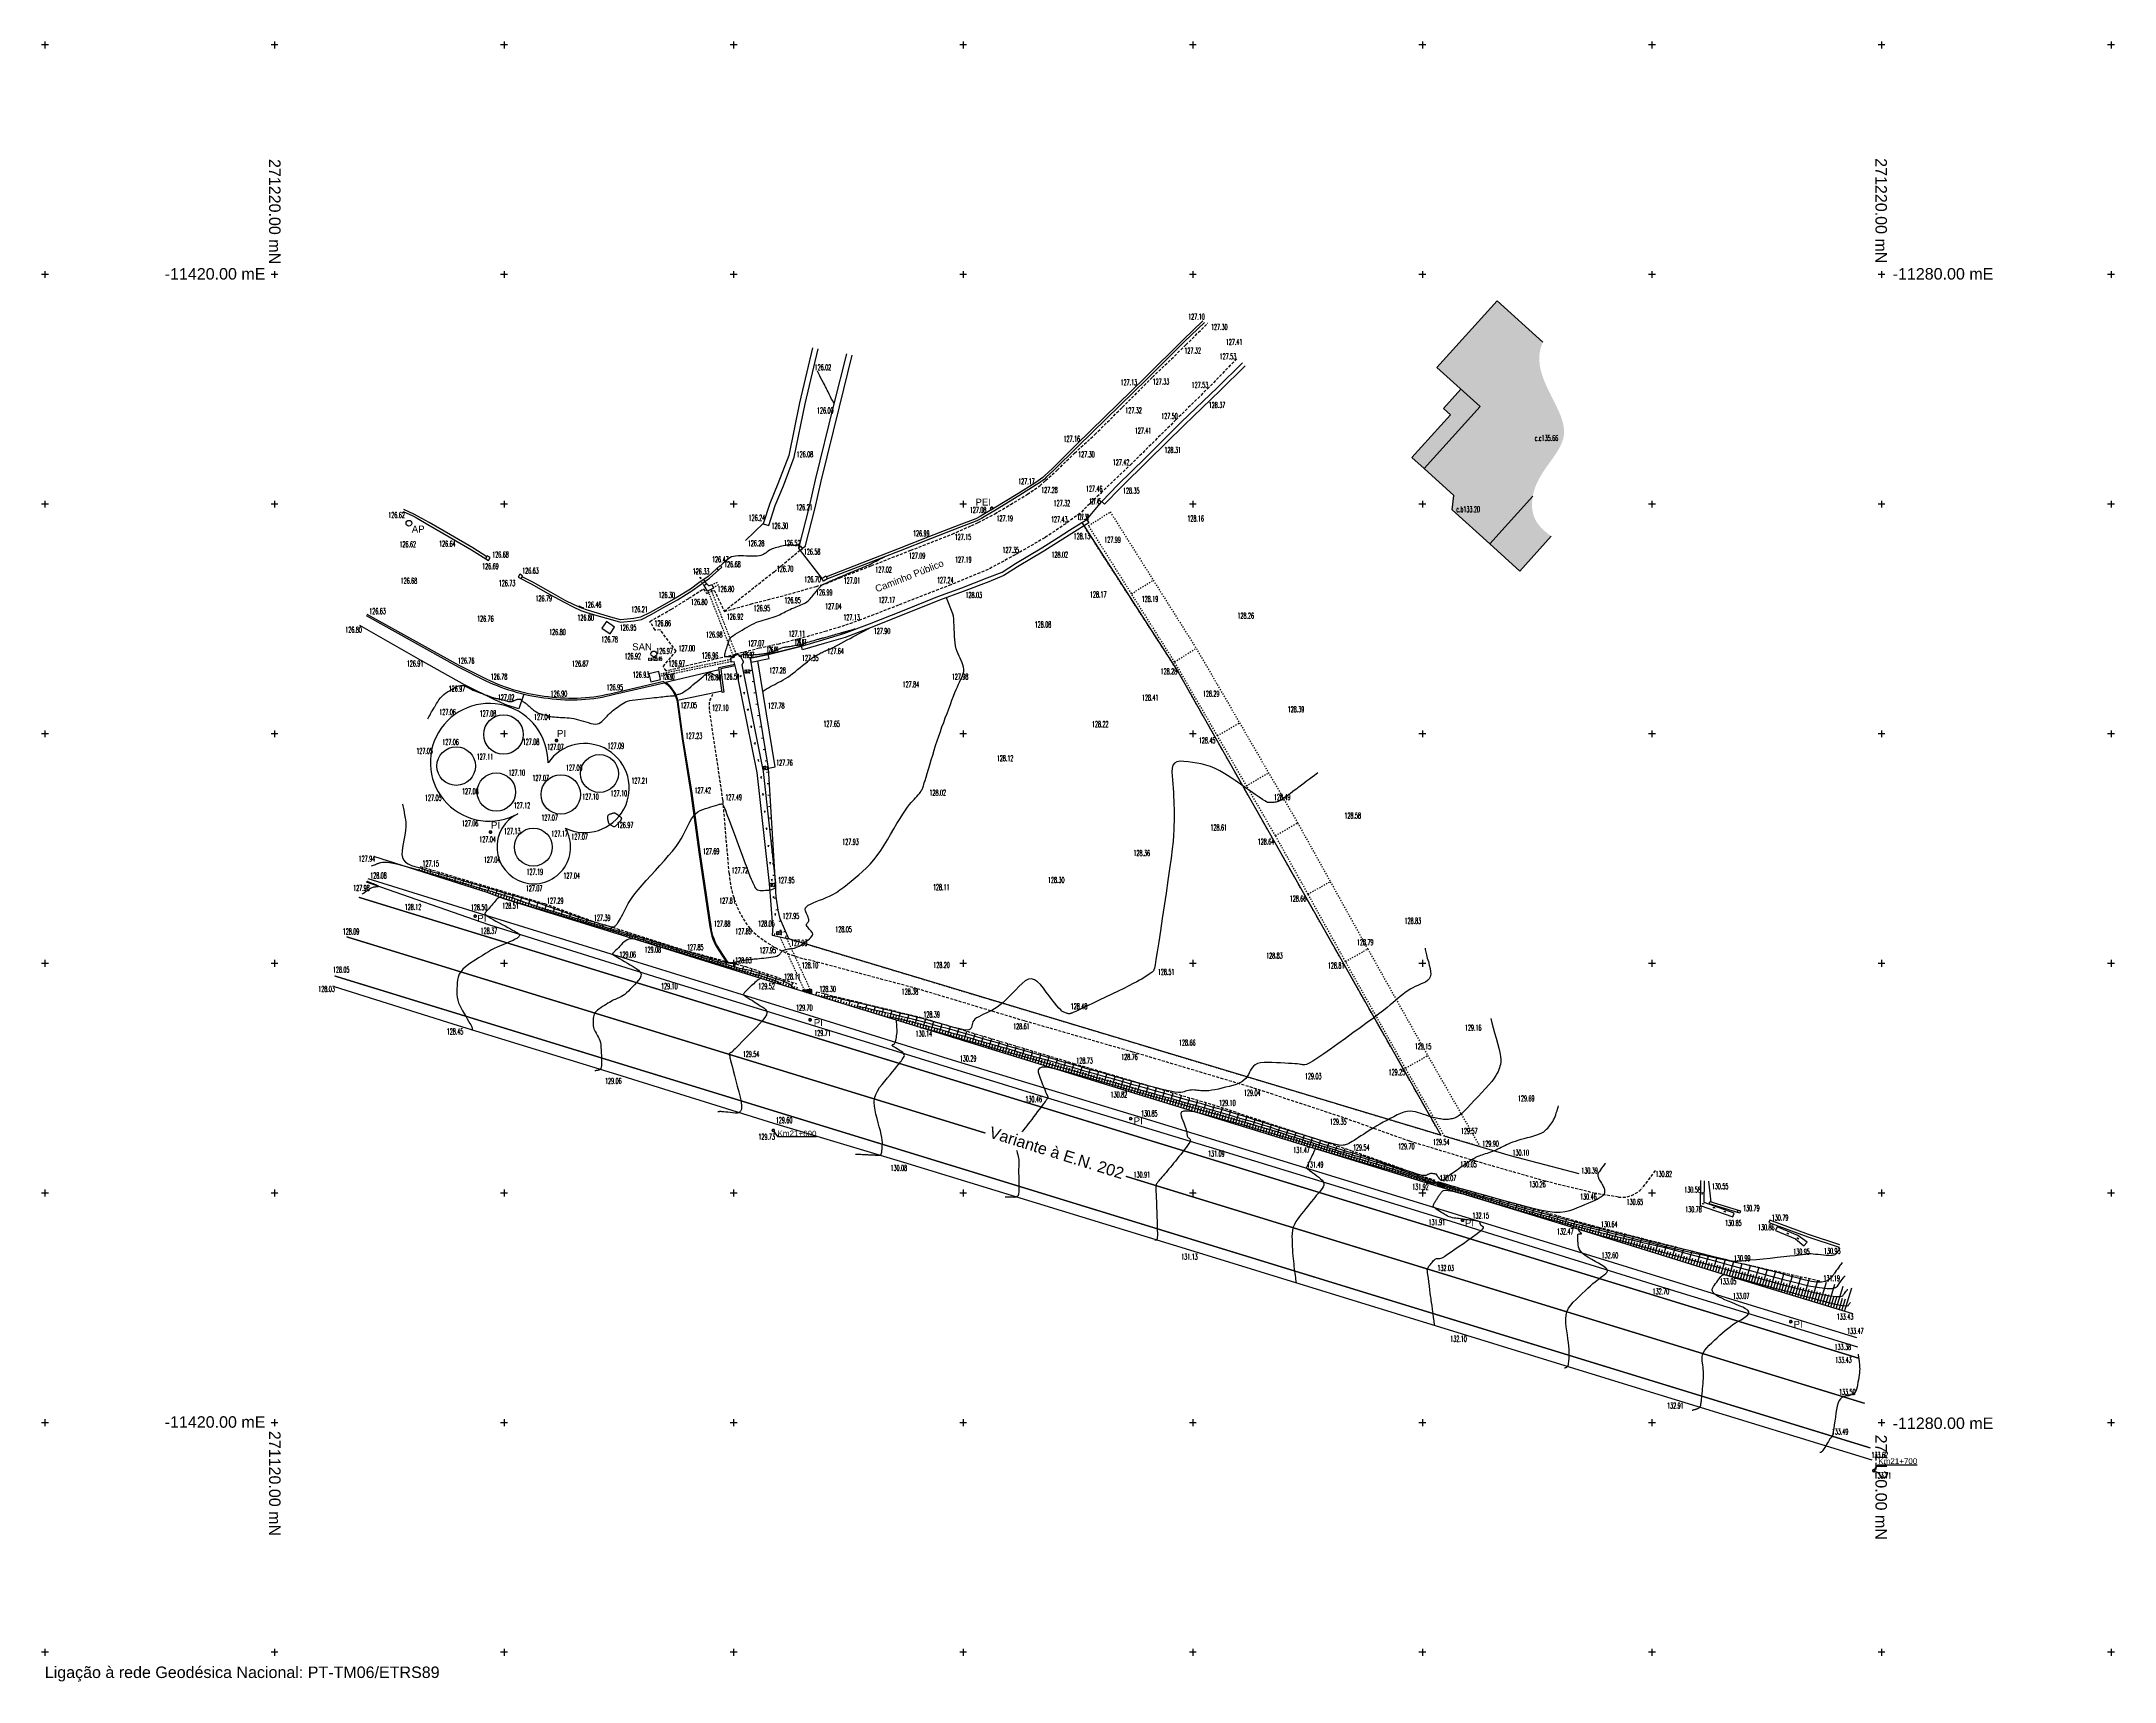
# Model space of a CAD drawing. Header units: metres. Extents: x -11440 to -11260, y 271097 to 271240.
import ezdxf
from ezdxf.enums import TextEntityAlignment as Align

# ---------------------------------------------------------------- set-up
doc = ezdxf.new("R2010")
doc.units = ezdxf.units.M
doc.header["$LTSCALE"] = 0.04
for name, pattern in [('DOT2', [3.175, 0, -3.175]), ('HIDDEN', [9.525, 6.35, -3.175]), ('HIDDEN2', [4.7625, 3.175, -1.5875])]:
    doc.linetypes.add(name, pattern=pattern)
for name, color, linetype in [('A-cotas', 223, 'Continuous'), ('A-Invisivel', 1, 'HIDDEN2'), ('A-Soleira', 27, 'Continuous'), ('CV', 40, 'Continuous'), ('CVD', 9, 'Continuous'), ('I-Conduta', 4, 'Continuous'), ('I-Cx n Ident.', 4, 'Continuous'), ('I-Cx_AP', 4, 'Continuous'), ('I-Cx_San', 4, 'Continuous'), ('I-poste_ilumi', 4, 'Continuous'), ('leg-txtcinza', 250, 'Continuous'), ('P-Bardos', 64, 'DOT2'), ('P-Caminho', 1, 'HIDDEN'), ('P-Diversos', 67, 'Continuous'), ('P-Edificio', 24, 'Continuous'), ('P-Estrada', 251, 'Continuous'), ('P-Guia', 72, 'Continuous'), ('P-Lancil', 1, 'Continuous'), ('P-Limite1', 222, 'Continuous'), ('P-Muro', 46, 'Continuous'), ('P-Muro_Suporte', 42, 'Continuous'), ('P-Passadiço', 1, 'Continuous'), ('P-Passeio', 1, 'Continuous'), ('P-Pavimento', 173, 'Continuous'), ('P-Rede', 252, 'Continuous'), ('P-Talude_Base', 126, 'HIDDEN'), ('P-Talude_Trama', 126, 'Continuous'), ('P-Texto', 148, 'Continuous'), ('P-Varanda', 157, 'Continuous'), ('pla-rede_geodesica', 4, 'Continuous'), ('T-Agua', 141, 'Continuous'), ('T-Edificios', 253, 'Continuous'), ('T-SinHorizontal', 254, 'Continuous')]:
    doc.layers.add(name, color=color, linetype=linetype)
doc.styles.add('ARIAL', font='arial.ttf')
doc.styles.add('COTAS', font='romans.shx', dxfattribs={"width": 0.6, "height": 0.6})

# ---------------------------------------------------------------- blocks, each defined once
blk = doc.blocks.new('R')
at = {"layer": 'P-Rede'}
for points in [[(0.1, -0.11, 0, 0, 0), (-0.1, 0.11, 0.002, 0.002, 0)], [(-0.1, -0.11, 0, 0, 0), (0.1, 0.11, 0.002, 0.002, 0)]]:
    blk.add_lwpolyline(points, format="xyseb", dxfattribs=at)
blk = doc.blocks.new('Sar')
at = {"layer": 'I-Conduta'}
h = blk.add_hatch(dxfattribs=at)
h.set_pattern_fill('NET', color=256, scale=0.03)
h.paths.add_polyline_path([(0.3, -0.15), (0.3, 0.15), (-0.3, 0.15), (-0.3, -0.15)])
for p, q in [((0.3, 0.15), (-0.3, 0.15)), ((-0.3, 0.15), (-0.3, -0.15)), ((0.3, -0.15), (0.3, 0.15)), ((-0.3, -0.15), (0.3, -0.15))]:
    blk.add_line(p, q, dxfattribs=at)
blk = doc.blocks.new('Pi')
at = {"layer": 'I-poste_ilumi', "const_width": 0.188}
blk.add_lwpolyline([(-0.07, 0, 1), (0.07, 0, 1)], format="xyb", close=True, dxfattribs=at)
at = {"layer": 'leg-txtcinza', "style": 'ARIAL'}
blk.add_text('PI', height=0.6, dxfattribs=at).set_placement((0.04, 0.31))
blk = doc.blocks.new('1s')
at = {"layer": 'T-Agua'}
blk.add_hatch(color=256, dxfattribs=at).paths.add_polyline_path([(-0.06, -0.04), (0, 0), (-0.06, 0.04)])
for points in [[(-0.17, 0), (-0.06, 0)], [(-0.17, 0), (-0.17, 0), (-0.06, 0)], [(-0.06, 0.04), (0, 0), (-0.06, -0.04), (-0.06, 0.04)]]:
    blk.add_lwpolyline(points, dxfattribs=at)
blk = doc.blocks.new('MS')
at = {"layer": 'P-Muro_Suporte'}
blk.add_lwpolyline([(0, 0), (0, 0.2)], dxfattribs=at)
blk = doc.blocks.new('ap')
at = {"layer": 'I-Cx_AP'}
blk.add_circle((0, 0), 0.25, dxfattribs=at)
at = {"layer": 'leg-txtcinza', "style": 'ARIAL'}
blk.add_text('AP', height=0.6, dxfattribs=at).set_placement((0.25, -0.81))

msp = doc.modelspace()

# ---------------------------------------------------------------- hatches: boundary and pattern name
at = {"layer": 'I-Conduta'}
h = msp.add_hatch(dxfattribs=at)
h.set_pattern_fill('NET', color=256, scale=0.03, angle=3.8479)
h.set_pattern_definition([(3.848, (-11373.64974, 271157.06079), (-0.006392, 0.095035), []), (93.848, (-11373.64974, 271157.06079), (-0.095035, -0.006392), [])])
h.paths.add_polyline_path([(-11373.98, 271157.56), (-11373.18, 271157.31), (-11373.2, 271157.73), (-11373.99, 271157.68)])
at = {"layer": 'T-Edificios'}
h = msp.add_hatch(color=256, dxfattribs=at)
edge = h.paths.add_edge_path()
edge.add_spline(control_points=[(-11310.38, 271200.71), (-11310.21, 271201.64), (-11309.23, 271203.33), (-11306.95, 271206.04), (-11308.85, 271209.45), (-11310.09, 271212.2), (-11309.66, 271213.74), (-11309.51, 271214.11)], knot_values=[4.990117, 4.990117, 4.990117, 4.990117, 7.77935, 10.908257, 14.497759, 18.249217, 19.443524, 19.443524, 19.443524, 19.443524], degree=3, periodic=0)
edge.add_line((-11309.51, 271214.11), (-11313.49, 271217.71))
edge.add_line((-11313.49, 271217.71), (-11318.73, 271211.91))
edge.add_line((-11318.73, 271211.91), (-11314.97, 271208.51))
edge.add_line((-11314.97, 271208.51), (-11319.85, 271203.1))
edge.add_line((-11319.85, 271203.1), (-11317.26, 271200.76))
edge.add_line((-11317.26, 271200.76), (-11317.41, 271199.51))
edge.add_line((-11317.41, 271199.51), (-11314.13, 271196.55))
edge.add_line((-11314.13, 271196.55), (-11310.38, 271200.71))
h.paths.add_polyline_path([(-11316.64, 271210.02), (-11318.16, 271208.34), (-11317.56, 271207.79), (-11320.92, 271204.07), (-11319.85, 271203.1), (-11314.97, 271208.51)])
edge = h.paths.add_edge_path()
edge.add_spline(control_points=[(-11308.77, 271197.2), (-11309.43, 271197.68), (-11310.46, 271198.62), (-11310.49, 271200.11), (-11310.38, 271200.71)], knot_values=[0.866566, 0.866566, 0.866566, 0.866566, 3.185583, 4.990117, 4.990117, 4.990117, 4.990117], degree=3, periodic=0)
edge.add_line((-11310.38, 271200.71), (-11314.13, 271196.55))
edge.add_line((-11314.13, 271196.55), (-11311.5, 271194.17))
edge.add_line((-11311.5, 271194.17), (-11308.77, 271197.2))

# ---------------------------------------------------------------- linework, layer by layer
at = {"layer": 'A-Invisivel'}
for points in [[(-11375.19, 271162.14), (-11318.4, 271145.05), (-11341.29, 271185.42), (-11349.49, 271198.1)], [(-11382.57, 271192.91), (-11382.85, 271193.28)], [(-11382.36, 271193.1), (-11382.62, 271193.44)], [(-11381.44, 271193.19), (-11381.88, 271192.96)], [(-11381.33, 271192.97), (-11381.77, 271192.74)], [(-11382.24, 271192.43), (-11379.99, 271186.66)], [(-11381.98, 271192.56), (-11379.77, 271186.87)], [(-11380.23, 271186.47), (-11386.47, 271185.18)], [(-11380.21, 271186.28), (-11386.43, 271184.99)], [(-11375.98, 271162.32), (-11373.86, 271157.69)], [(-11375.39, 271162.19), (-11373.34, 271157.72)]]:
    msp.add_lwpolyline(points, dxfattribs=at)
at = {"layer": 'A-Soleira'}
for points in [[(-11349.24, 271198.66), (-11347.93, 271200.24)], [(-11374.2, 271195.97), (-11372.32, 271193.54)], [(-11374.1, 271187.64), (-11376.98, 271186.91)]]:
    msp.add_lwpolyline(points, dxfattribs=at)
at = {"layer": 'CV', "linetype": 'Continuous'}
for points in [[(-11371.25, 271208.75, 126), (-11371.37, 271208.99, 126), (-11371.46, 271209.15, 126), (-11371.56, 271209.35, 126), (-11371.67, 271209.57, 126), (-11371.77, 271209.77, 126), (-11371.85, 271209.93, 126), (-11371.85, 271209.93, 126), (-11371.91, 271210.05, 126), (-11371.95, 271210.13, 126), (-11371.99, 271210.21, 126), (-11372.03, 271210.29, 126), (-11372.09, 271210.41, 126), (-11372.09, 271210.41, 126), (-11372.18, 271210.57, 126), (-11372.28, 271210.77, 126), (-11372.39, 271210.98, 126), (-11372.49, 271211.18, 126), (-11372.57, 271211.35, 126), (-11372.57, 271211.35, 126), (-11372.63, 271211.47, 126), (-11372.67, 271211.54, 126), (-11372.69, 271211.57, 126)], [(-11374.25, 271196.58, 126.5), (-11374.25, 271196.58, 126.5), (-11374.29, 271196.53, 126.5), (-11374.29, 271196.53, 126.5), (-11374.33, 271196.49, 126.5), (-11374.37, 271196.47, 126.5), (-11374.41, 271196.45, 126.5), (-11374.44, 271196.44, 126.5), (-11374.47, 271196.43, 126.5), (-11374.47, 271196.43, 126.5), (-11374.51, 271196.43, 126.5), (-11374.54, 271196.42, 126.5), (-11374.58, 271196.42, 126.5), (-11374.62, 271196.41, 126.5), (-11374.66, 271196.41, 126.5), (-11374.66, 271196.41, 126.5), (-11374.71, 271196.41, 126.5), (-11374.76, 271196.42, 126.5), (-11374.81, 271196.42, 126.5), (-11374.87, 271196.43, 126.5), (-11374.92, 271196.44, 126.5), (-11374.92, 271196.44, 126.5), (-11374.98, 271196.44, 126.5), (-11375.04, 271196.45, 126.5), (-11375.11, 271196.45, 126.5), (-11375.19, 271196.45, 126.5), (-11375.28, 271196.43, 126.5), (-11375.28, 271196.43, 126.5), (-11375.39, 271196.42, 126.5), (-11375.52, 271196.39, 126.5), (-11375.66, 271196.36, 126.5), (-11375.8, 271196.33, 126.5), (-11375.95, 271196.3, 126.5), (-11375.95, 271196.3, 126.5), (-11376.1, 271196.26, 126.5), (-11376.24, 271196.23, 126.5), (-11376.39, 271196.19, 126.5), (-11376.52, 271196.15, 126.5), (-11376.65, 271196.1, 126.5), (-11376.65, 271196.1, 126.5), (-11376.77, 271196.04, 126.5), (-11376.88, 271195.98, 126.5), (-11376.98, 271195.91, 126.5), (-11377.08, 271195.84, 126.5), (-11377.17, 271195.77, 126.5), (-11377.17, 271195.77, 126.5), (-11377.27, 271195.7, 126.5), (-11377.37, 271195.64, 126.5), (-11377.49, 271195.58, 126.5), (-11377.62, 271195.53, 126.5), (-11377.78, 271195.49, 126.5), (-11377.78, 271195.49, 126.5), (-11377.96, 271195.47, 126.5), (-11378.17, 271195.46, 126.5), (-11378.4, 271195.46, 126.5), (-11378.64, 271195.47, 126.5), (-11378.89, 271195.48, 126.5), (-11378.89, 271195.48, 126.5), (-11379.14, 271195.49, 126.5), (-11379.38, 271195.5, 126.5), (-11379.61, 271195.5, 126.5), (-11379.83, 271195.48, 126.5), (-11380.02, 271195.45, 126.5), (-11380.02, 271195.45, 126.5), (-11380.18, 271195.4, 126.5), (-11380.32, 271195.33, 126.5), (-11380.44, 271195.25, 126.5), (-11380.56, 271195.16, 126.5), (-11380.67, 271195.07, 126.5), (-11380.67, 271195.07, 126.5), (-11380.77, 271194.97, 126.5), (-11380.87, 271194.88, 126.5), (-11380.97, 271194.8, 126.5), (-11381.05, 271194.73, 126.5), (-11381.11, 271194.67, 126.5), (-11381.11, 271194.67, 126.5), (-11381.15, 271194.64, 126.5)], [(-11369.48, 271189.08, 127), (-11369.46, 271189.09, 127), (-11369.44, 271189.1, 127), (-11369.44, 271189.1, 127), (-11369.45, 271189.1, 127), (-11369.49, 271189.1, 127), (-11369.56, 271189.08, 127), (-11369.64, 271189.06, 127), (-11369.73, 271189.03, 127), (-11369.73, 271189.03, 127), (-11369.82, 271189.01, 127), (-11369.91, 271188.98, 127), (-11369.99, 271188.96, 127), (-11370.06, 271188.94, 127), (-11370.12, 271188.92, 127), (-11370.12, 271188.92, 127), (-11370.17, 271188.91, 127), (-11370.21, 271188.89, 127), (-11370.24, 271188.89, 127), (-11370.26, 271188.88, 127), (-11370.28, 271188.87, 127), (-11370.28, 271188.87, 127), (-11370.31, 271188.86, 127), (-11370.33, 271188.86, 127), (-11370.35, 271188.85, 127), (-11370.37, 271188.84, 127), (-11370.4, 271188.84, 127), (-11370.4, 271188.84, 127), (-11370.42, 271188.83, 127), (-11370.44, 271188.82, 127), (-11370.47, 271188.81, 127), (-11370.5, 271188.81, 127), (-11370.52, 271188.8, 127), (-11370.52, 271188.8, 127), (-11370.55, 271188.79, 127), (-11370.59, 271188.78, 127), (-11370.63, 271188.77, 127), (-11370.69, 271188.76, 127), (-11370.76, 271188.73, 127), (-11370.76, 271188.73, 127), (-11370.86, 271188.71, 127), (-11370.98, 271188.67, 127), (-11371.12, 271188.64, 127), (-11371.26, 271188.59, 127), (-11371.41, 271188.55, 127), (-11371.41, 271188.55, 127), (-11371.56, 271188.51, 127), (-11371.7, 271188.47, 127), (-11371.84, 271188.43, 127), (-11371.97, 271188.4, 127), (-11372.08, 271188.36, 127), (-11372.08, 271188.36, 127), (-11372.17, 271188.34, 127), (-11372.25, 271188.32, 127), (-11372.31, 271188.3, 127), (-11372.37, 271188.29, 127), (-11372.43, 271188.27, 127), (-11372.43, 271188.27, 127), (-11372.48, 271188.26, 127), (-11372.54, 271188.24, 127), (-11372.6, 271188.22, 127), (-11372.68, 271188.2, 127), (-11372.77, 271188.18, 127), (-11372.77, 271188.18, 127), (-11372.88, 271188.15, 127), (-11373.01, 271188.11, 127), (-11373.14, 271188.07, 127), (-11373.28, 271188.03, 127), (-11373.43, 271187.98, 127), (-11373.43, 271187.98, 127), (-11373.58, 271187.94, 127), (-11373.72, 271187.9, 127), (-11373.86, 271187.86, 127), (-11374, 271187.82, 127), (-11374.13, 271187.78, 127), (-11374.13, 271187.78, 127), (-11374.25, 271187.75, 127), (-11374.37, 271187.73, 127), (-11374.48, 271187.7, 127), (-11374.59, 271187.68, 127), (-11374.69, 271187.66, 127), (-11374.69, 271187.66, 127), (-11374.8, 271187.64, 127), (-11374.9, 271187.62, 127), (-11375, 271187.6, 127), (-11375.09, 271187.58, 127), (-11375.17, 271187.57, 127), (-11375.17, 271187.57, 127), (-11375.25, 271187.56, 127), (-11375.31, 271187.55, 127), (-11375.36, 271187.55, 127), (-11375.41, 271187.54, 127), (-11375.45, 271187.54, 127), (-11375.45, 271187.54, 127), (-11375.5, 271187.54, 127), (-11375.54, 271187.53, 127), (-11375.6, 271187.52, 127), (-11375.66, 271187.51, 127), (-11375.73, 271187.49, 127), (-11375.73, 271187.49, 127), (-11375.82, 271187.46, 127), (-11375.92, 271187.42, 127), (-11376.02, 271187.38, 127), (-11376.14, 271187.34, 127), (-11376.25, 271187.29, 127), (-11376.25, 271187.29, 127), (-11376.37, 271187.25, 127), (-11376.48, 271187.2, 127), (-11376.58, 271187.16, 127), (-11376.67, 271187.12, 127), (-11376.75, 271187.09, 127), (-11376.75, 271187.09, 127), (-11376.81, 271187.07, 127), (-11376.86, 271187.05, 127), (-11376.9, 271187.04, 127), (-11376.93, 271187.03, 127), (-11376.95, 271187.02, 127), (-11376.95, 271187.02, 127), (-11376.98, 271187.01, 127), (-11377.01, 271187.01, 127), (-11377.05, 271187, 127), (-11377.09, 271186.99, 127), (-11377.16, 271186.98, 127), (-11377.16, 271186.98, 127), (-11377.24, 271186.97, 127), (-11377.34, 271186.95, 127), (-11377.45, 271186.94, 127), (-11377.57, 271186.93, 127), (-11377.69, 271186.92, 127), (-11377.69, 271186.92, 127), (-11377.81, 271186.9, 127), (-11377.93, 271186.89, 127), (-11378.05, 271186.88, 127), (-11378.17, 271186.87, 127), (-11378.29, 271186.86, 127), (-11378.29, 271186.86, 127), (-11378.41, 271186.86, 127), (-11378.52, 271186.86, 127), (-11378.64, 271186.86, 127), (-11378.75, 271186.86, 127), (-11378.86, 271186.87, 127), (-11378.86, 271186.87, 127), (-11378.98, 271186.87, 127), (-11379.08, 271186.87, 127), (-11379.18, 271186.87, 127), (-11379.26, 271186.87, 127), (-11379.33, 271186.86, 127), (-11379.33, 271186.86, 127), (-11379.36, 271186.86, 127), (-11379.38, 271186.84, 127), (-11379.38, 271186.83, 127), (-11379.38, 271186.81, 127), (-11379.36, 271186.79, 127), (-11379.36, 271186.79, 127), (-11379.35, 271186.78, 127), (-11379.34, 271186.76, 127), (-11379.33, 271186.75, 127), (-11379.32, 271186.73, 127), (-11379.32, 271186.72, 127), (-11379.32, 271186.72, 127), (-11379.32, 271186.72, 127), (-11379.32, 271186.71, 127), (-11379.32, 271186.71, 127), (-11379.33, 271186.71, 127), (-11379.34, 271186.71, 127), (-11379.34, 271186.71, 127), (-11379.35, 271186.71, 127), (-11379.36, 271186.71, 127), (-11379.36, 271186.71, 127), (-11379.37, 271186.71, 127), (-11379.38, 271186.71, 127), (-11379.38, 271186.71, 127), (-11379.38, 271186.71, 127), (-11379.38, 271186.71, 127), (-11379.38, 271186.71, 127), (-11379.38, 271186.71, 127), (-11379.38, 271186.71, 127), (-11379.38, 271186.71, 127), (-11379.39, 271186.71, 127), (-11379.39, 271186.71, 127), (-11379.39, 271186.71, 127), (-11379.39, 271186.71, 127), (-11379.39, 271186.71, 127), (-11379.39, 271186.71, 127), (-11379.39, 271186.71, 127), (-11379.39, 271186.71, 127), (-11379.39, 271186.71, 127), (-11379.4, 271186.72, 127), (-11379.4, 271186.72, 127), (-11379.4, 271186.72, 127), (-11379.4, 271186.72, 127), (-11379.4, 271186.72, 127), (-11379.41, 271186.73, 127), (-11379.41, 271186.73, 127), (-11379.42, 271186.74, 127), (-11379.42, 271186.74, 127), (-11379.43, 271186.75, 127), (-11379.45, 271186.77, 127), (-11379.46, 271186.78, 127), (-11379.48, 271186.8, 127), (-11379.5, 271186.81, 127), (-11379.5, 271186.81, 127), (-11379.51, 271186.83, 127), (-11379.53, 271186.85, 127), (-11379.54, 271186.86, 127), (-11379.56, 271186.88, 127), (-11379.57, 271186.89, 127), (-11379.57, 271186.89, 127), (-11379.57, 271186.9, 127), (-11379.58, 271186.91, 127), (-11379.58, 271186.91, 127), (-11379.58, 271186.91, 127), (-11379.59, 271186.92, 127), (-11379.59, 271186.92, 127), (-11379.59, 271186.92, 127), (-11379.59, 271186.92, 127), (-11379.59, 271186.93, 127), (-11379.6, 271186.93, 127), (-11379.61, 271186.93, 127), (-11379.61, 271186.93, 127), (-11379.63, 271186.93, 127), (-11379.65, 271186.93, 127), (-11379.67, 271186.93, 127), (-11379.69, 271186.93, 127), (-11379.71, 271186.93, 127), (-11379.71, 271186.93, 127), (-11379.74, 271186.92, 127), (-11379.76, 271186.92, 127), (-11379.78, 271186.92, 127), (-11379.8, 271186.92, 127), (-11379.82, 271186.91, 127), (-11379.82, 271186.91, 127), (-11379.83, 271186.91, 127), (-11379.85, 271186.9, 127), (-11379.85, 271186.89, 127), (-11379.86, 271186.88, 127), (-11379.87, 271186.88, 127), (-11379.87, 271186.88, 127), (-11379.88, 271186.87, 127), (-11379.89, 271186.86, 127), (-11379.89, 271186.85, 127), (-11379.9, 271186.84, 127), (-11379.91, 271186.83, 127), (-11379.91, 271186.83, 127), (-11379.92, 271186.82, 127), (-11379.94, 271186.81, 127), (-11379.95, 271186.8, 127), (-11379.97, 271186.79, 127), (-11379.98, 271186.79, 127), (-11379.98, 271186.79, 127), (-11380, 271186.78, 127), (-11380.01, 271186.77, 127), (-11380.03, 271186.76, 127), (-11380.04, 271186.75, 127), (-11380.05, 271186.75, 127), (-11380.05, 271186.75, 127), (-11380.06, 271186.74, 127), (-11380.07, 271186.73, 127), (-11380.08, 271186.73, 127), (-11380.08, 271186.73, 127), (-11380.08, 271186.72, 127), (-11380.08, 271186.72, 127), (-11380.09, 271186.72, 127), (-11380.1, 271186.72, 127), (-11380.11, 271186.72, 127), (-11380.13, 271186.71, 127), (-11380.17, 271186.71, 127), (-11380.17, 271186.71, 127), (-11380.22, 271186.71, 127), (-11380.27, 271186.7, 127), (-11380.34, 271186.7, 127), (-11380.42, 271186.7, 127), (-11380.49, 271186.69, 127), (-11380.49, 271186.69, 127), (-11380.57, 271186.69, 127), (-11380.64, 271186.69, 127), (-11380.7, 271186.7, 127), (-11380.75, 271186.73, 127), (-11380.78, 271186.77, 127), (-11380.78, 271186.77, 127), (-11380.78, 271186.84, 127), (-11380.77, 271186.93, 127), (-11380.75, 271187.03, 127), (-11380.71, 271187.15, 127), (-11380.67, 271187.26, 127), (-11380.67, 271187.26, 127), (-11380.64, 271187.38, 127), (-11380.6, 271187.5, 127), (-11380.56, 271187.61, 127), (-11380.52, 271187.71, 127), (-11380.49, 271187.8, 127), (-11380.49, 271187.8, 127), (-11380.47, 271187.88, 127), (-11380.45, 271187.95, 127), (-11380.43, 271188.02, 127), (-11380.41, 271188.07, 127), (-11380.4, 271188.13, 127), (-11380.4, 271188.13, 127), (-11380.38, 271188.18, 127), (-11380.35, 271188.24, 127), (-11380.31, 271188.3, 127), (-11380.25, 271188.38, 127), (-11380.15, 271188.46, 127), (-11380.15, 271188.46, 127), (-11380.02, 271188.56, 127), (-11379.86, 271188.67, 127), (-11379.67, 271188.79, 127), (-11379.47, 271188.91, 127), (-11379.26, 271189.04, 127), (-11379.26, 271189.04, 127), (-11379.05, 271189.17, 127), (-11378.83, 271189.29, 127), (-11378.62, 271189.41, 127), (-11378.42, 271189.52, 127), (-11378.21, 271189.62, 127), (-11378.21, 271189.62, 127), (-11378.01, 271189.71, 127), (-11377.81, 271189.78, 127), (-11377.61, 271189.85, 127), (-11377.42, 271189.91, 127), (-11377.22, 271189.96, 127), (-11377.22, 271189.96, 127), (-11377.03, 271190.02, 127), (-11376.84, 271190.07, 127), (-11376.65, 271190.13, 127), (-11376.47, 271190.19, 127), (-11376.3, 271190.25, 127), (-11376.3, 271190.25, 127), (-11376.15, 271190.31, 127), (-11376, 271190.37, 127), (-11375.87, 271190.44, 127), (-11375.73, 271190.51, 127), (-11375.6, 271190.57, 127), (-11375.6, 271190.57, 127), (-11375.48, 271190.64, 127), (-11375.35, 271190.71, 127), (-11375.22, 271190.77, 127), (-11375.08, 271190.83, 127), (-11374.95, 271190.9, 127), (-11374.95, 271190.9, 127), (-11374.82, 271190.95, 127), (-11374.68, 271191.01, 127), (-11374.55, 271191.06, 127), (-11374.41, 271191.12, 127), (-11374.27, 271191.17, 127), (-11374.27, 271191.17, 127), (-11374.14, 271191.22, 127), (-11374, 271191.28, 127), (-11373.87, 271191.34, 127), (-11373.75, 271191.41, 127), (-11373.63, 271191.48, 127), (-11373.63, 271191.48, 127), (-11373.52, 271191.57, 127), (-11373.42, 271191.66, 127), (-11373.33, 271191.76, 127), (-11373.24, 271191.86, 127), (-11373.16, 271191.97, 127), (-11373.16, 271191.97, 127), (-11373.07, 271192.07, 127), (-11372.99, 271192.18, 127), (-11372.91, 271192.28, 127), (-11372.83, 271192.37, 127), (-11372.76, 271192.45, 127), (-11372.76, 271192.45, 127), (-11372.7, 271192.53, 127), (-11372.65, 271192.59, 127), (-11372.6, 271192.65, 127), (-11372.55, 271192.7, 127), (-11372.51, 271192.75, 127), (-11372.51, 271192.75, 127), (-11372.46, 271192.8, 127), (-11372.42, 271192.85, 127), (-11372.38, 271192.89, 127), (-11372.34, 271192.93, 127), (-11372.3, 271192.97, 127), (-11372.3, 271192.97, 127), (-11372.26, 271192.99, 127), (-11372.22, 271193.01, 127), (-11372.18, 271193.03, 127), (-11372.15, 271193.04, 127), (-11372.11, 271193.06, 127), (-11372.11, 271193.06, 127), (-11372.08, 271193.07, 127), (-11372.04, 271193.08, 127), (-11372.01, 271193.09, 127), (-11371.99, 271193.1, 127), (-11371.96, 271193.11, 127), (-11371.96, 271193.11, 127), (-11371.95, 271193.12, 127), (-11371.94, 271193.12, 127), (-11371.93, 271193.13, 127), (-11371.93, 271193.13, 127), (-11371.92, 271193.13, 127), (-11371.92, 271193.13, 127), (-11371.92, 271193.14, 127), (-11371.91, 271193.14, 127), (-11371.9, 271193.15, 127), (-11371.88, 271193.16, 127), (-11371.83, 271193.18, 127), (-11371.83, 271193.18, 127), (-11371.78, 271193.21, 127), (-11371.71, 271193.24, 127), (-11371.62, 271193.28, 127), (-11371.53, 271193.32, 127), (-11371.44, 271193.36, 127), (-11371.44, 271193.36, 127), (-11371.35, 271193.4, 127), (-11371.25, 271193.44, 127), (-11371.16, 271193.48, 127), (-11371.07, 271193.52, 127), (-11370.98, 271193.56, 127), (-11370.98, 271193.56, 127), (-11370.89, 271193.6, 127), (-11370.81, 271193.63, 127), (-11370.72, 271193.67, 127), (-11370.64, 271193.7, 127), (-11370.55, 271193.74, 127), (-11370.55, 271193.74, 127), (-11370.47, 271193.78, 127), (-11370.38, 271193.81, 127), (-11370.29, 271193.85, 127), (-11370.18, 271193.9, 127), (-11370.06, 271193.95, 127), (-11370.06, 271193.95, 127), (-11369.92, 271194.01, 127), (-11369.76, 271194.07, 127), (-11369.59, 271194.14, 127), (-11369.42, 271194.21, 127), (-11369.24, 271194.28, 127), (-11369.24, 271194.28, 127), (-11369.06, 271194.36, 127), (-11368.88, 271194.43, 127), (-11368.71, 271194.51, 127), (-11368.53, 271194.58, 127), (-11368.37, 271194.66, 127), (-11368.37, 271194.66, 127), (-11368.2, 271194.73, 127), (-11368.04, 271194.81, 127), (-11367.89, 271194.89, 127), (-11367.73, 271194.97, 127), (-11367.58, 271195.04, 127), (-11367.58, 271195.04, 127), (-11367.43, 271195.12, 127), (-11367.28, 271195.2, 127), (-11367.15, 271195.27, 127), (-11367.03, 271195.33, 127), (-11366.94, 271195.37, 127), (-11366.94, 271195.37, 127), (-11366.88, 271195.4, 127), (-11366.84, 271195.42, 127), (-11366.82, 271195.43, 127)], [(-11411.56, 271168.5, 128), (-11411.46, 271168.54, 128), (-11411.38, 271168.56, 128), (-11411.29, 271168.6, 128), (-11411.19, 271168.63, 128), (-11411.1, 271168.66, 128), (-11411.02, 271168.69, 128), (-11411.02, 271168.69, 128), (-11410.97, 271168.71, 128), (-11410.93, 271168.72, 128), (-11410.9, 271168.73, 128), (-11410.86, 271168.75, 128), (-11410.81, 271168.77, 128), (-11410.81, 271168.77, 128), (-11410.73, 271168.79, 128), (-11410.6, 271168.82, 128), (-11410.42, 271168.83, 128), (-11410.16, 271168.81, 128), (-11409.81, 271168.76, 128), (-11409.81, 271168.76, 128), (-11409.36, 271168.66, 128), (-11408.82, 271168.52, 128), (-11408.22, 271168.36, 128), (-11407.57, 271168.17, 128), (-11406.9, 271167.98, 128), (-11406.9, 271167.98, 128), (-11406.23, 271167.78, 128), (-11405.57, 271167.59, 128), (-11404.93, 271167.4, 128), (-11404.33, 271167.22, 128), (-11403.76, 271167.05, 128), (-11403.76, 271167.05, 128), (-11403.25, 271166.9, 128), (-11402.78, 271166.77, 128), (-11402.34, 271166.64, 128), (-11401.92, 271166.51, 128), (-11401.51, 271166.39, 128), (-11401.51, 271166.39, 128), (-11401.1, 271166.28, 128), (-11400.71, 271166.16, 128), (-11400.34, 271166.05, 128), (-11400.01, 271165.95, 128), (-11399.74, 271165.87, 128), (-11399.74, 271165.87, 128), (-11399.51, 271165.8, 128), (-11399.34, 271165.74, 128), (-11399.21, 271165.7, 128), (-11399.1, 271165.66, 128), (-11399, 271165.63, 128), (-11399, 271165.63, 128), (-11398.91, 271165.59, 128), (-11398.81, 271165.56, 128), (-11398.7, 271165.52, 128), (-11398.58, 271165.47, 128), (-11398.45, 271165.43, 128), (-11398.45, 271165.43, 128), (-11398.29, 271165.37, 128), (-11398.12, 271165.31, 128), (-11397.93, 271165.25, 128), (-11397.74, 271165.18, 128), (-11397.54, 271165.11, 128), (-11397.54, 271165.11, 128), (-11397.34, 271165.04, 128), (-11397.12, 271164.96, 128), (-11396.87, 271164.88, 128), (-11396.57, 271164.78, 128), (-11396.21, 271164.67, 128), (-11396.21, 271164.67, 128), (-11395.77, 271164.54, 128), (-11395.27, 271164.39, 128), (-11394.72, 271164.22, 128), (-11394.14, 271164.05, 128), (-11393.55, 271163.88, 128), (-11393.55, 271163.88, 128), (-11392.95, 271163.7, 128), (-11392.35, 271163.52, 128), (-11391.75, 271163.35, 128), (-11391.16, 271163.17, 128), (-11390.56, 271162.99, 128), (-11390.56, 271162.99, 128), (-11389.96, 271162.82, 128), (-11389.37, 271162.64, 128), (-11388.78, 271162.46, 128), (-11388.18, 271162.29, 128), (-11387.59, 271162.11, 128), (-11387.59, 271162.11, 128), (-11387, 271161.93, 128), (-11386.42, 271161.76, 128), (-11385.85, 271161.59, 128), (-11385.31, 271161.43, 128), (-11384.8, 271161.28, 128), (-11384.8, 271161.28, 128), (-11384.33, 271161.14, 128), (-11383.89, 271161.01, 128), (-11383.47, 271160.89, 128), (-11383.07, 271160.77, 128), (-11382.68, 271160.65, 128), (-11382.68, 271160.65, 128), (-11382.29, 271160.54, 128), (-11381.92, 271160.43, 128), (-11381.58, 271160.33, 128), (-11381.28, 271160.24, 128), (-11381.05, 271160.17, 128), (-11381.05, 271160.17, 128), (-11380.88, 271160.13, 128), (-11380.77, 271160.1, 128), (-11380.72, 271160.09, 128), (-11380.69, 271160.08, 128), (-11380.67, 271160.08, 128), (-11380.67, 271160.08, 128), (-11380.66, 271160.09, 128), (-11380.65, 271160.09, 128), (-11380.64, 271160.09, 128), (-11380.63, 271160.09, 128), (-11380.62, 271160.09, 128), (-11380.62, 271160.09, 128), (-11380.61, 271160.09, 128), (-11380.6, 271160.09, 128), (-11380.59, 271160.09, 128), (-11380.59, 271160.08, 128), (-11380.58, 271160.08, 128), (-11380.58, 271160.08, 128), (-11380.57, 271160.08, 128), (-11380.56, 271160.08, 128), (-11380.55, 271160.08, 128), (-11380.54, 271160.07, 128), (-11380.52, 271160.07, 128), (-11380.52, 271160.07, 128), (-11380.5, 271160.07, 128), (-11380.48, 271160.06, 128), (-11380.45, 271160.06, 128), (-11380.42, 271160.06, 128), (-11380.39, 271160.05, 128), (-11380.39, 271160.05, 128), (-11380.36, 271160.05, 128), (-11380.33, 271160.05, 128), (-11380.29, 271160.05, 128), (-11380.23, 271160.06, 128), (-11380.16, 271160.07, 128), (-11380.16, 271160.07, 128), (-11380.07, 271160.08, 128), (-11379.96, 271160.1, 128), (-11379.83, 271160.13, 128), (-11379.7, 271160.16, 128), (-11379.57, 271160.19, 128), (-11379.57, 271160.19, 128), (-11379.43, 271160.22, 128), (-11379.3, 271160.24, 128), (-11379.18, 271160.27, 128), (-11379.06, 271160.29, 128), (-11378.95, 271160.31, 128), (-11378.95, 271160.31, 128), (-11378.85, 271160.33, 128), (-11378.77, 271160.34, 128), (-11378.69, 271160.35, 128), (-11378.62, 271160.35, 128), (-11378.55, 271160.36, 128), (-11378.55, 271160.36, 128), (-11378.49, 271160.36, 128), (-11378.41, 271160.37, 128), (-11378.32, 271160.38, 128), (-11378.22, 271160.39, 128), (-11378.09, 271160.4, 128), (-11378.09, 271160.4, 128), (-11377.94, 271160.41, 128), (-11377.77, 271160.43, 128), (-11377.57, 271160.45, 128), (-11377.37, 271160.47, 128), (-11377.16, 271160.5, 128), (-11377.16, 271160.5, 128), (-11376.95, 271160.52, 128), (-11376.75, 271160.54, 128), (-11376.56, 271160.57, 128), (-11376.39, 271160.6, 128), (-11376.25, 271160.64, 128), (-11376.25, 271160.64, 128), (-11376.14, 271160.68, 128), (-11376.06, 271160.73, 128), (-11375.99, 271160.79, 128), (-11375.95, 271160.84, 128), (-11375.91, 271160.9, 128), (-11375.91, 271160.9, 128), (-11375.87, 271160.96, 128), (-11375.82, 271161.02, 128), (-11375.77, 271161.07, 128), (-11375.71, 271161.12, 128), (-11375.64, 271161.16, 128), (-11375.64, 271161.16, 128), (-11375.55, 271161.19, 128), (-11375.44, 271161.22, 128), (-11375.33, 271161.24, 128), (-11375.21, 271161.26, 128), (-11375.08, 271161.27, 128), (-11375.08, 271161.27, 128), (-11374.96, 271161.29, 128), (-11374.83, 271161.31, 128), (-11374.71, 271161.34, 128), (-11374.57, 271161.38, 128), (-11374.44, 271161.44, 128), (-11374.44, 271161.44, 128), (-11374.3, 271161.51, 128), (-11374.15, 271161.6, 128), (-11374, 271161.7, 128), (-11373.85, 271161.81, 128), (-11373.7, 271161.92, 128), (-11373.7, 271161.92, 128), (-11373.55, 271162.03, 128), (-11373.4, 271162.14, 128), (-11373.28, 271162.25, 128), (-11373.18, 271162.36, 128), (-11373.13, 271162.46, 128), (-11373.13, 271162.46, 128), (-11373.11, 271162.55, 128), (-11373.13, 271162.65, 128), (-11373.18, 271162.73, 128), (-11373.25, 271162.82, 128), (-11373.33, 271162.9, 128), (-11373.33, 271162.9, 128), (-11373.41, 271162.99, 128), (-11373.49, 271163.07, 128), (-11373.55, 271163.15, 128), (-11373.6, 271163.22, 128), (-11373.64, 271163.29, 128), (-11373.64, 271163.29, 128), (-11373.65, 271163.35, 128), (-11373.64, 271163.41, 128), (-11373.62, 271163.46, 128), (-11373.59, 271163.5, 128), (-11373.55, 271163.55, 128), (-11373.55, 271163.55, 128), (-11373.52, 271163.59, 128), (-11373.49, 271163.64, 128), (-11373.46, 271163.69, 128), (-11373.45, 271163.76, 128), (-11373.45, 271163.83, 128), (-11373.45, 271163.83, 128), (-11373.47, 271163.92, 128), (-11373.5, 271164.02, 128), (-11373.55, 271164.13, 128), (-11373.6, 271164.24, 128), (-11373.66, 271164.36, 128), (-11373.66, 271164.36, 128), (-11373.71, 271164.48, 128), (-11373.75, 271164.59, 128), (-11373.77, 271164.71, 128), (-11373.74, 271164.83, 128), (-11373.66, 271164.94, 128), (-11373.66, 271164.94, 128), (-11373.51, 271165.06, 128), (-11373.31, 271165.17, 128), (-11373.07, 271165.28, 128), (-11372.8, 271165.39, 128), (-11372.52, 271165.5, 128), (-11372.52, 271165.5, 128), (-11372.23, 271165.61, 128), (-11371.94, 271165.73, 128), (-11371.65, 271165.86, 128), (-11371.35, 271166.01, 128), (-11371.05, 271166.19, 128), (-11371.05, 271166.19, 128), (-11370.74, 271166.4, 128), (-11370.41, 271166.64, 128), (-11370.09, 271166.9, 128), (-11369.75, 271167.17, 128), (-11369.42, 271167.45, 128), (-11369.42, 271167.45, 128), (-11369.09, 271167.73, 128), (-11368.76, 271168.02, 128), (-11368.43, 271168.32, 128), (-11368.11, 271168.65, 128), (-11367.8, 271169.01, 128), (-11367.8, 271169.01, 128), (-11367.49, 271169.41, 128), (-11367.19, 271169.84, 128), (-11366.9, 271170.29, 128), (-11366.61, 271170.76, 128), (-11366.33, 271171.24, 128), (-11366.33, 271171.24, 128), (-11366.05, 271171.72, 128), (-11365.77, 271172.18, 128), (-11365.5, 271172.62, 128), (-11365.25, 271173.01, 128), (-11365.03, 271173.35, 128), (-11365.03, 271173.35, 128), (-11364.84, 271173.62, 128), (-11364.68, 271173.84, 128), (-11364.53, 271174.01, 128), (-11364.4, 271174.16, 128), (-11364.28, 271174.29, 128), (-11364.28, 271174.29, 128), (-11364.15, 271174.42, 128), (-11364.03, 271174.55, 128), (-11363.92, 271174.68, 128), (-11363.82, 271174.79, 128), (-11363.74, 271174.9, 128), (-11363.74, 271174.9, 128), (-11363.67, 271174.99, 128), (-11363.62, 271175.08, 128), (-11363.58, 271175.16, 128), (-11363.56, 271175.23, 128), (-11363.53, 271175.3, 128), (-11363.53, 271175.3, 128), (-11363.5, 271175.37, 128), (-11363.47, 271175.46, 128), (-11363.44, 271175.57, 128), (-11363.39, 271175.72, 128), (-11363.32, 271175.93, 128), (-11363.32, 271175.93, 128), (-11363.24, 271176.21, 128), (-11363.14, 271176.54, 128), (-11363.02, 271176.91, 128), (-11362.9, 271177.31, 128), (-11362.78, 271177.73, 128), (-11362.78, 271177.73, 128), (-11362.65, 271178.14, 128), (-11362.53, 271178.56, 128), (-11362.4, 271178.97, 128), (-11362.27, 271179.38, 128), (-11362.13, 271179.79, 128), (-11362.13, 271179.79, 128), (-11361.99, 271180.2, 128), (-11361.85, 271180.6, 128), (-11361.7, 271180.99, 128), (-11361.56, 271181.39, 128), (-11361.41, 271181.78, 128), (-11361.41, 271181.78, 128), (-11361.26, 271182.18, 128), (-11361.12, 271182.56, 128), (-11360.98, 271182.93, 128), (-11360.84, 271183.28, 128), (-11360.72, 271183.59, 128), (-11360.72, 271183.59, 128), (-11360.61, 271183.86, 128), (-11360.5, 271184.09, 128), (-11360.41, 271184.31, 128), (-11360.32, 271184.5, 128), (-11360.23, 271184.69, 128), (-11360.23, 271184.69, 128), (-11360.15, 271184.87, 128), (-11360.07, 271185.06, 128), (-11360.01, 271185.24, 128), (-11359.96, 271185.43, 128), (-11359.95, 271185.62, 128), (-11359.95, 271185.62, 128), (-11359.97, 271185.81, 128), (-11360.02, 271186, 128), (-11360.09, 271186.19, 128), (-11360.17, 271186.39, 128), (-11360.27, 271186.58, 128), (-11360.27, 271186.58, 128), (-11360.36, 271186.77, 128), (-11360.45, 271186.97, 128), (-11360.53, 271187.18, 128), (-11360.6, 271187.4, 128), (-11360.66, 271187.65, 128), (-11360.66, 271187.65, 128), (-11360.71, 271187.91, 128), (-11360.74, 271188.19, 128), (-11360.76, 271188.49, 128), (-11360.77, 271188.8, 128), (-11360.78, 271189.11, 128), (-11360.78, 271189.11, 128), (-11360.79, 271189.42, 128), (-11360.81, 271189.72, 128), (-11360.83, 271190, 128), (-11360.86, 271190.25, 128), (-11360.91, 271190.45, 128), (-11360.91, 271190.45, 128), (-11361.47, 271191.85, 128)], [(-11393.06, 271190.94, 126.5), (-11393.07, 271190.94, 126.5), (-11393.07, 271190.94, 126.5), (-11393.08, 271190.95, 126.5), (-11393.08, 271190.95, 126.5), (-11393.09, 271190.95, 126.5), (-11393.09, 271190.95, 126.5), (-11393.09, 271190.95, 126.5), (-11393.09, 271190.95, 126.5), (-11393.09, 271190.95, 126.5), (-11393.1, 271190.95, 126.5), (-11393.1, 271190.95, 126.5), (-11393.1, 271190.95, 126.5), (-11393.1, 271190.95, 126.5), (-11393.11, 271190.95, 126.5), (-11393.11, 271190.95, 126.5), (-11393.12, 271190.96, 126.5), (-11393.12, 271190.96, 126.5), (-11393.13, 271190.96, 126.5), (-11393.13, 271190.96, 126.5), (-11393.14, 271190.96, 126.5), (-11393.14, 271190.96, 126.5), (-11393.15, 271190.96, 126.5), (-11393.15, 271190.97, 126.5), (-11393.16, 271190.97, 126.5), (-11393.16, 271190.97, 126.5), (-11393.16, 271190.97, 126.5), (-11393.17, 271190.97, 126.5), (-11393.18, 271190.97, 126.5), (-11393.18, 271190.97, 126.5), (-11393.19, 271190.98, 126.5), (-11393.19, 271190.98, 126.5), (-11393.19, 271190.98, 126.5), (-11393.2, 271190.98, 126.5), (-11393.21, 271190.98, 126.5), (-11393.22, 271190.99, 126.5), (-11393.22, 271190.99, 126.5), (-11393.22, 271190.99, 126.5), (-11393.23, 271190.99, 126.5), (-11393.24, 271191, 126.5), (-11393.25, 271191, 126.5), (-11393.25, 271191.01, 126.5), (-11393.26, 271191.01, 126.5), (-11393.26, 271191.01, 126.5), (-11393.27, 271191.01, 126.5), (-11393.28, 271191.02, 126.5), (-11393.29, 271191.02, 126.5), (-11393.3, 271191.03, 126.5), (-11393.32, 271191.03, 126.5), (-11393.32, 271191.03, 126.5), (-11393.33, 271191.04, 126.5), (-11393.34, 271191.04, 126.5), (-11393.35, 271191.05, 126.5), (-11393.36, 271191.05, 126.5), (-11393.37, 271191.06, 126.5), (-11393.37, 271191.06, 126.5), (-11393.38, 271191.07, 126.5), (-11393.39, 271191.07, 126.5), (-11393.41, 271191.08, 126.5), (-11393.42, 271191.09, 126.5), (-11393.43, 271191.09, 126.5), (-11393.43, 271191.09, 126.5), (-11393.44, 271191.1, 126.5), (-11393.45, 271191.11, 126.5), (-11393.46, 271191.11, 126.5), (-11393.47, 271191.12, 126.5), (-11393.48, 271191.12, 126.5), (-11393.48, 271191.12, 126.5), (-11393.49, 271191.13, 126.5), (-11393.49, 271191.13, 126.5), (-11393.49, 271191.13, 126.5)], [(-11406.65, 271181.3, 127), (-11406.55, 271181.47, 127), (-11406.48, 271181.59, 127), (-11406.4, 271181.74, 127), (-11406.31, 271181.9, 127), (-11406.22, 271182.04, 127), (-11406.15, 271182.16, 127), (-11406.15, 271182.16, 127), (-11406.1, 271182.25, 127), (-11406.06, 271182.31, 127), (-11406.03, 271182.36, 127), (-11406, 271182.42, 127), (-11405.95, 271182.51, 127), (-11405.95, 271182.51, 127), (-11405.88, 271182.63, 127), (-11405.78, 271182.78, 127), (-11405.67, 271182.95, 127), (-11405.54, 271183.12, 127), (-11405.4, 271183.28, 127), (-11405.4, 271183.28, 127), (-11405.25, 271183.42, 127), (-11405.09, 271183.54, 127), (-11404.93, 271183.65, 127), (-11404.76, 271183.75, 127), (-11404.59, 271183.85, 127), (-11404.59, 271183.85, 127), (-11404.42, 271183.94, 127), (-11404.25, 271184.03, 127), (-11404.09, 271184.11, 127), (-11403.93, 271184.17, 127), (-11403.79, 271184.2, 127), (-11403.79, 271184.2, 127), (-11403.66, 271184.21, 127), (-11403.54, 271184.2, 127), (-11403.42, 271184.16, 127), (-11403.32, 271184.11, 127), (-11403.21, 271184.06, 127), (-11403.21, 271184.06, 127), (-11403.11, 271184.01, 127), (-11403.01, 271183.96, 127), (-11402.91, 271183.91, 127), (-11402.81, 271183.86, 127), (-11402.72, 271183.81, 127), (-11402.72, 271183.81, 127), (-11402.63, 271183.78, 127), (-11402.55, 271183.74, 127), (-11402.47, 271183.71, 127), (-11402.4, 271183.68, 127), (-11402.32, 271183.66, 127), (-11402.32, 271183.66, 127), (-11402.25, 271183.63, 127), (-11402.17, 271183.6, 127), (-11402.09, 271183.57, 127), (-11402.01, 271183.54, 127), (-11401.92, 271183.51, 127), (-11401.92, 271183.51, 127), (-11401.82, 271183.47, 127), (-11401.72, 271183.43, 127), (-11401.61, 271183.39, 127), (-11401.5, 271183.35, 127), (-11401.38, 271183.31, 127), (-11401.38, 271183.31, 127), (-11401.27, 271183.27, 127), (-11401.16, 271183.23, 127), (-11401.06, 271183.19, 127), (-11400.96, 271183.16, 127), (-11400.88, 271183.13, 127), (-11400.88, 271183.13, 127), (-11400.8, 271183.11, 127), (-11400.74, 271183.09, 127), (-11400.69, 271183.08, 127), (-11400.64, 271183.07, 127), (-11400.6, 271183.07, 127), (-11400.6, 271183.07, 127), (-11400.55, 271183.06, 127), (-11400.51, 271183.05, 127), (-11400.46, 271183.04, 127), (-11400.4, 271183.03, 127), (-11400.33, 271183.01, 127), (-11400.33, 271183.01, 127), (-11400.26, 271182.99, 127), (-11400.17, 271182.97, 127), (-11400.08, 271182.95, 127), (-11399.99, 271182.92, 127), (-11399.89, 271182.89, 127), (-11399.89, 271182.89, 127), (-11399.8, 271182.87, 127), (-11399.7, 271182.84, 127), (-11399.61, 271182.82, 127), (-11399.52, 271182.81, 127), (-11399.44, 271182.8, 127), (-11399.44, 271182.8, 127), (-11399.36, 271182.81, 127), (-11399.29, 271182.82, 127), (-11399.23, 271182.84, 127), (-11399.16, 271182.87, 127), (-11399.1, 271182.9, 127), (-11399.1, 271182.9, 127), (-11399.04, 271182.92, 127), (-11398.98, 271182.95, 127), (-11398.92, 271182.98, 127), (-11398.87, 271183, 127), (-11398.82, 271183.01, 127), (-11398.82, 271183.01, 127), (-11398.79, 271183.02, 127), (-11398.75, 271183.03, 127), (-11398.73, 271183.03, 127), (-11398.7, 271183.03, 127), (-11398.68, 271183.03, 127), (-11398.68, 271183.03, 127), (-11398.66, 271183.03, 127), (-11398.64, 271183.03, 127), (-11398.61, 271183.03, 127), (-11398.59, 271183.02, 127), (-11398.58, 271183.02, 127), (-11398.58, 271183.02, 127), (-11398.56, 271183.01, 127), (-11398.55, 271182.99, 127), (-11398.54, 271182.98, 127), (-11398.53, 271182.97, 127), (-11398.52, 271182.96, 127), (-11398.52, 271182.96, 127), (-11398.51, 271182.94, 127), (-11398.5, 271182.93, 127), (-11398.49, 271182.91, 127), (-11398.47, 271182.9, 127), (-11398.45, 271182.88, 127), (-11398.45, 271182.88, 127), (-11398.42, 271182.86, 127), (-11398.39, 271182.84, 127), (-11398.36, 271182.81, 127), (-11398.32, 271182.79, 127), (-11398.29, 271182.77, 127), (-11398.29, 271182.77, 127), (-11398.25, 271182.74, 127), (-11398.21, 271182.72, 127), (-11398.17, 271182.69, 127), (-11398.11, 271182.65, 127), (-11398.05, 271182.6, 127), (-11398.05, 271182.6, 127), (-11397.98, 271182.54, 127), (-11397.9, 271182.47, 127), (-11397.82, 271182.4, 127), (-11397.73, 271182.32, 127), (-11397.63, 271182.24, 127), (-11397.63, 271182.24, 127), (-11397.54, 271182.16, 127), (-11397.44, 271182.07, 127), (-11397.35, 271182, 127), (-11397.24, 271181.93, 127), (-11397.13, 271181.86, 127), (-11397.13, 271181.86, 127), (-11397.01, 271181.81, 127), (-11396.89, 271181.76, 127), (-11396.76, 271181.72, 127), (-11396.63, 271181.68, 127), (-11396.49, 271181.65, 127), (-11396.49, 271181.65, 127), (-11396.36, 271181.61, 127), (-11396.22, 271181.58, 127), (-11396.08, 271181.54, 127), (-11395.93, 271181.52, 127), (-11395.78, 271181.49, 127), (-11395.78, 271181.49, 127), (-11395.61, 271181.47, 127), (-11395.44, 271181.45, 127), (-11395.25, 271181.44, 127), (-11395.07, 271181.43, 127), (-11394.88, 271181.42, 127), (-11394.88, 271181.42, 127), (-11394.7, 271181.41, 127), (-11394.51, 271181.39, 127), (-11394.32, 271181.38, 127), (-11394.12, 271181.35, 127), (-11393.93, 271181.32, 127), (-11393.93, 271181.32, 127), (-11393.72, 271181.28, 127), (-11393.51, 271181.22, 127), (-11393.3, 271181.16, 127), (-11393.09, 271181.1, 127), (-11392.87, 271181.03, 127), (-11392.87, 271181.03, 127), (-11392.66, 271180.97, 127), (-11392.45, 271180.91, 127), (-11392.25, 271180.87, 127), (-11392.06, 271180.85, 127), (-11391.88, 271180.86, 127), (-11391.88, 271180.86, 127), (-11391.73, 271180.9, 127), (-11391.6, 271180.98, 127), (-11391.47, 271181.07, 127), (-11391.36, 271181.18, 127), (-11391.25, 271181.3, 127), (-11391.25, 271181.3, 127), (-11391.14, 271181.42, 127), (-11391.03, 271181.54, 127), (-11390.92, 271181.66, 127), (-11390.8, 271181.77, 127), (-11390.68, 271181.88, 127), (-11390.68, 271181.88, 127), (-11390.56, 271181.99, 127), (-11390.43, 271182.09, 127), (-11390.3, 271182.19, 127), (-11390.16, 271182.29, 127), (-11390.03, 271182.39, 127), (-11390.03, 271182.39, 127), (-11389.89, 271182.49, 127), (-11389.75, 271182.59, 127), (-11389.6, 271182.68, 127), (-11389.44, 271182.76, 127), (-11389.26, 271182.83, 127), (-11389.26, 271182.83, 127), (-11389.05, 271182.89, 127), (-11388.83, 271182.93, 127), (-11388.59, 271182.97, 127), (-11388.34, 271183, 127), (-11388.09, 271183.03, 127), (-11388.09, 271183.03, 127), (-11387.84, 271183.05, 127), (-11387.59, 271183.08, 127), (-11387.34, 271183.1, 127), (-11387.11, 271183.13, 127), (-11386.9, 271183.15, 127), (-11386.9, 271183.15, 127), (-11386.7, 271183.17, 127), (-11386.51, 271183.19, 127), (-11386.34, 271183.21, 127), (-11386.17, 271183.23, 127), (-11386.01, 271183.25, 127), (-11386.01, 271183.25, 127), (-11385.84, 271183.27, 127), (-11385.69, 271183.28, 127), (-11385.54, 271183.3, 127), (-11385.42, 271183.31, 127), (-11385.31, 271183.32, 127), (-11385.31, 271183.32, 127), (-11385.24, 271183.32, 127), (-11385.19, 271183.33, 127), (-11385.15, 271183.32, 127), (-11385.13, 271183.32, 127), (-11385.11, 271183.32, 127), (-11385.11, 271183.32, 127), (-11385.1, 271183.31, 127), (-11385.09, 271183.31, 127)], [(-11385.01, 271183.37, 127), (-11384.98, 271183.38, 127), (-11384.98, 271183.38, 127), (-11384.94, 271183.4, 127), (-11384.88, 271183.42, 127), (-11384.82, 271183.44, 127), (-11384.75, 271183.46, 127), (-11384.67, 271183.49, 127), (-11384.67, 271183.49, 127), (-11384.6, 271183.52, 127), (-11384.52, 271183.55, 127), (-11384.43, 271183.59, 127), (-11384.33, 271183.65, 127), (-11384.21, 271183.73, 127), (-11384.21, 271183.73, 127), (-11384.07, 271183.83, 127), (-11383.91, 271183.95, 127), (-11383.74, 271184.09, 127), (-11383.56, 271184.25, 127), (-11383.38, 271184.4, 127), (-11383.38, 271184.4, 127), (-11383.19, 271184.56, 127), (-11383.01, 271184.71, 127), (-11382.84, 271184.85, 127), (-11382.69, 271184.97, 127), (-11382.57, 271185.08, 127), (-11382.57, 271185.08, 127), (-11382.47, 271185.15, 127), (-11382.39, 271185.2, 127), (-11382.33, 271185.24, 127), (-11382.28, 271185.26, 127), (-11382.24, 271185.28, 127), (-11382.24, 271185.28, 127), (-11382.2, 271185.3, 127), (-11382.16, 271185.31, 127), (-11382.11, 271185.32, 127), (-11382.06, 271185.32, 127), (-11382, 271185.31, 127), (-11382, 271185.31, 127), (-11381.93, 271185.28, 127), (-11381.86, 271185.24, 127), (-11381.78, 271185.19, 127), (-11381.7, 271185.13, 127), (-11381.61, 271185.08, 127), (-11381.61, 271185.08, 127), (-11381.53, 271185.02, 127), (-11381.45, 271184.96, 127), (-11381.37, 271184.9, 127), (-11381.3, 271184.85, 127), (-11381.24, 271184.8, 127), (-11381.24, 271184.8, 127), (-11381.2, 271184.76, 127), (-11381.16, 271184.72, 127), (-11381.16, 271184.72, 127)], [(-11329.11, 271176.59, 128.5), (-11329.39, 271176.38, 128.5), (-11329.59, 271176.23, 128.5), (-11329.83, 271176.05, 128.5), (-11330.08, 271175.86, 128.5), (-11330.32, 271175.68, 128.5), (-11330.52, 271175.53, 128.5), (-11330.52, 271175.53, 128.5), (-11330.66, 271175.43, 128.5), (-11330.75, 271175.35, 128.5), (-11330.84, 271175.29, 128.5), (-11330.94, 271175.22, 128.5), (-11331.08, 271175.11, 128.5), (-11331.08, 271175.11, 128.5), (-11331.27, 271174.96, 128.5), (-11331.52, 271174.78, 128.5), (-11331.78, 271174.59, 128.5), (-11332.03, 271174.41, 128.5), (-11332.25, 271174.27, 128.5), (-11332.25, 271174.27, 128.5), (-11332.43, 271174.16, 128.5), (-11332.56, 271174.1, 128.5), (-11332.66, 271174.06, 128.5), (-11332.74, 271174.05, 128.5), (-11332.8, 271174.04, 128.5), (-11332.8, 271174.04, 128.5), (-11332.86, 271174.04, 128.5), (-11332.93, 271174.03, 128.5), (-11332.99, 271174.03, 128.5), (-11333.05, 271174.03, 128.5), (-11333.11, 271174.03, 128.5), (-11333.11, 271174.03, 128.5), (-11333.16, 271174.02, 128.5), (-11333.21, 271174.02, 128.5), (-11333.26, 271174.02, 128.5), (-11333.31, 271174.02, 128.5), (-11333.36, 271174.02, 128.5), (-11333.36, 271174.02, 128.5), (-11333.41, 271174.02, 128.5), (-11333.48, 271174.03, 128.5), (-11333.57, 271174.07, 128.5), (-11333.72, 271174.15, 128.5), (-11333.93, 271174.28, 128.5), (-11333.93, 271174.28, 128.5), (-11334.22, 271174.47, 128.5), (-11334.57, 271174.71, 128.5), (-11334.97, 271174.99, 128.5), (-11335.41, 271175.29, 128.5), (-11335.85, 271175.61, 128.5), (-11335.85, 271175.61, 128.5), (-11336.31, 271175.93, 128.5), (-11336.75, 271176.23, 128.5), (-11337.2, 271176.52, 128.5), (-11337.63, 271176.78, 128.5), (-11338.06, 271176.99, 128.5), (-11338.06, 271176.99, 128.5), (-11338.47, 271177.16, 128.5), (-11338.87, 271177.28, 128.5), (-11339.26, 271177.37, 128.5), (-11339.65, 271177.44, 128.5), (-11340.03, 271177.51, 128.5), (-11340.03, 271177.51, 128.5), (-11340.41, 271177.56, 128.5), (-11340.78, 271177.6, 128.5), (-11341.11, 271177.61, 128.5), (-11341.39, 271177.57, 128.5), (-11341.6, 271177.45, 128.5), (-11341.6, 271177.45, 128.5), (-11341.74, 271177.26, 128.5), (-11341.81, 271177, 128.5), (-11341.83, 271176.69, 128.5), (-11341.81, 271176.35, 128.5), (-11341.78, 271175.98, 128.5), (-11341.78, 271175.98, 128.5), (-11341.75, 271175.62, 128.5), (-11341.72, 271175.26, 128.5), (-11341.69, 271174.89, 128.5), (-11341.67, 271174.53, 128.5), (-11341.65, 271174.17, 128.5), (-11341.65, 271174.17, 128.5), (-11341.64, 271173.81, 128.5), (-11341.63, 271173.45, 128.5), (-11341.63, 271173.09, 128.5), (-11341.63, 271172.74, 128.5), (-11341.63, 271172.38, 128.5), (-11341.63, 271172.38, 128.5), (-11341.64, 271172.02, 128.5), (-11341.65, 271171.63, 128.5), (-11341.67, 271171.18, 128.5), (-11341.72, 271170.63, 128.5), (-11341.79, 271169.97, 128.5), (-11341.79, 271169.97, 128.5), (-11341.89, 271169.16, 128.5), (-11342.02, 271168.23, 128.5), (-11342.16, 271167.21, 128.5), (-11342.33, 271166.13, 128.5), (-11342.49, 271165.02, 128.5), (-11342.49, 271165.02, 128.5), (-11342.66, 271163.91, 128.5), (-11342.82, 271162.84, 128.5), (-11342.97, 271161.87, 128.5), (-11343.11, 271161.02, 128.5), (-11343.21, 271160.35, 128.5), (-11343.21, 271160.35, 128.5), (-11343.29, 271159.88, 128.5), (-11343.35, 271159.59, 128.5), (-11343.39, 271159.43, 128.5), (-11343.41, 271159.36, 128.5), (-11343.43, 271159.34, 128.5), (-11343.43, 271159.34, 128.5), (-11343.45, 271159.32, 128.5), (-11343.48, 271159.29, 128.5), (-11343.51, 271159.27, 128.5), (-11343.55, 271159.23, 128.5), (-11343.62, 271159.18, 128.5), (-11343.62, 271159.18, 128.5), (-11343.7, 271159.12, 128.5), (-11343.81, 271159.06, 128.5), (-11343.92, 271158.98, 128.5), (-11344.05, 271158.9, 128.5), (-11344.17, 271158.81, 128.5), (-11344.17, 271158.81, 128.5), (-11344.31, 271158.73, 128.5), (-11344.45, 271158.64, 128.5), (-11344.64, 271158.53, 128.5), (-11344.87, 271158.4, 128.5), (-11345.18, 271158.24, 128.5), (-11345.18, 271158.24, 128.5), (-11345.56, 271158.05, 128.5), (-11346.01, 271157.82, 128.5), (-11346.51, 271157.58, 128.5), (-11347.05, 271157.32, 128.5), (-11347.6, 271157.06, 128.5), (-11347.6, 271157.06, 128.5), (-11348.16, 271156.79, 128.5), (-11348.69, 271156.53, 128.5), (-11349.18, 271156.3, 128.5), (-11349.61, 271156.1, 128.5), (-11349.95, 271155.93, 128.5), (-11349.95, 271155.93, 128.5), (-11350.2, 271155.82, 128.5), (-11350.37, 271155.74, 128.5), (-11350.48, 271155.7, 128.5), (-11350.54, 271155.67, 128.5), (-11350.59, 271155.66, 128.5), (-11350.59, 271155.66, 128.5), (-11350.63, 271155.64, 128.5), (-11350.67, 271155.63, 128.5), (-11350.72, 271155.62, 128.5), (-11350.77, 271155.62, 128.5), (-11350.82, 271155.62, 128.5), (-11350.82, 271155.62, 128.5), (-11350.88, 271155.63, 128.5), (-11350.94, 271155.65, 128.5), (-11351.01, 271155.67, 128.5), (-11351.08, 271155.69, 128.5), (-11351.15, 271155.72, 128.5), (-11351.15, 271155.72, 128.5), (-11351.22, 271155.75, 128.5), (-11351.3, 271155.78, 128.5), (-11351.4, 271155.85, 128.5), (-11351.51, 271155.95, 128.5), (-11351.66, 271156.1, 128.5), (-11351.66, 271156.1, 128.5), (-11351.83, 271156.31, 128.5), (-11352.04, 271156.57, 128.5), (-11352.27, 271156.86, 128.5), (-11352.51, 271157.18, 128.5), (-11352.77, 271157.51, 128.5), (-11352.77, 271157.51, 128.5), (-11353.02, 271157.84, 128.5), (-11353.27, 271158.15, 128.5), (-11353.53, 271158.4, 128.5), (-11353.79, 271158.58, 128.5), (-11354.05, 271158.66, 128.5), (-11354.05, 271158.66, 128.5), (-11354.32, 271158.62, 128.5), (-11354.59, 271158.48, 128.5), (-11354.87, 271158.26, 128.5), (-11355.15, 271157.99, 128.5), (-11355.43, 271157.7, 128.5), (-11355.43, 271157.7, 128.5), (-11355.71, 271157.41, 128.5), (-11355.99, 271157.12, 128.5), (-11356.26, 271156.85, 128.5), (-11356.53, 271156.6, 128.5), (-11356.79, 271156.38, 128.5), (-11356.79, 271156.38, 128.5), (-11357.04, 271156.19, 128.5), (-11357.28, 271156.04, 128.5), (-11357.52, 271155.91, 128.5), (-11357.76, 271155.79, 128.5), (-11357.99, 271155.68, 128.5), (-11357.99, 271155.68, 128.5), (-11358.22, 271155.58, 128.5), (-11358.44, 271155.47, 128.5), (-11358.65, 271155.36, 128.5), (-11358.83, 271155.25, 128.5), (-11358.98, 271155.14, 128.5), (-11358.98, 271155.14, 128.5), (-11359.08, 271155.03, 128.5), (-11359.15, 271154.92, 128.5), (-11359.2, 271154.8, 128.5), (-11359.23, 271154.69, 128.5), (-11359.25, 271154.57, 128.5), (-11359.25, 271154.57, 128.5), (-11359.28, 271154.46, 128.5), (-11359.32, 271154.36, 128.5), (-11359.39, 271154.27, 128.5), (-11359.51, 271154.22, 128.5), (-11359.69, 271154.2, 128.5), (-11359.69, 271154.2, 128.5), (-11359.96, 271154.23, 128.5), (-11360.28, 271154.29, 128.5), (-11360.66, 271154.38, 128.5), (-11361.07, 271154.49, 128.5), (-11361.49, 271154.62, 128.5), (-11361.49, 271154.62, 128.5), (-11361.92, 271154.74, 128.5), (-11362.37, 271154.86, 128.5), (-11362.84, 271155, 128.5), (-11363.36, 271155.14, 128.5), (-11363.94, 271155.29, 128.5), (-11363.94, 271155.29, 128.5), (-11364.59, 271155.45, 128.5), (-11365.3, 271155.62, 128.5), (-11366.05, 271155.81, 128.5), (-11366.84, 271156, 128.5), (-11367.64, 271156.19, 128.5), (-11367.64, 271156.19, 128.5), (-11368.44, 271156.38, 128.5), (-11369.2, 271156.56, 128.5), (-11369.91, 271156.72, 128.5), (-11370.52, 271156.87, 128.5), (-11371.02, 271156.98, 128.5), (-11371.02, 271156.98, 128.5), (-11371.37, 271157.05, 128.5), (-11371.6, 271157.09, 128.5), (-11371.74, 271157.11, 128.5), (-11371.82, 271157.11, 128.5), (-11371.86, 271157.11, 128.5), (-11371.86, 271157.11, 128.5), (-11371.91, 271157.1, 128.5), (-11372.38, 271157.07, 128.5)], [(-11389.82, 271172.53, 127), (-11389.83, 271172.51, 127), (-11389.83, 271172.5, 127), (-11389.83, 271172.49, 127), (-11389.84, 271172.48, 127), (-11389.84, 271172.47, 127), (-11389.85, 271172.46, 127), (-11389.85, 271172.46, 127), (-11389.85, 271172.46, 127), (-11389.85, 271172.45, 127), (-11389.86, 271172.45, 127), (-11389.86, 271172.44, 127), (-11389.86, 271172.44, 127), (-11389.86, 271172.44, 127), (-11389.87, 271172.43, 127), (-11389.87, 271172.42, 127), (-11389.89, 271172.4, 127), (-11389.9, 271172.37, 127), (-11389.93, 271172.34, 127), (-11389.93, 271172.34, 127), (-11389.96, 271172.31, 127), (-11390, 271172.26, 127), (-11390.04, 271172.21, 127), (-11390.09, 271172.16, 127), (-11390.14, 271172.11, 127), (-11390.14, 271172.11, 127), (-11390.19, 271172.05, 127), (-11390.24, 271172.01, 127), (-11390.28, 271171.96, 127), (-11390.33, 271171.93, 127), (-11390.39, 271171.91, 127), (-11390.39, 271171.91, 127), (-11390.43, 271171.91, 127), (-11390.49, 271171.92, 127), (-11390.54, 271171.95, 127), (-11390.59, 271171.98, 127), (-11390.64, 271172.01, 127), (-11390.64, 271172.01, 127), (-11390.69, 271172.04, 127), (-11390.75, 271172.08, 127), (-11390.79, 271172.12, 127), (-11390.83, 271172.17, 127), (-11390.87, 271172.22, 127), (-11390.87, 271172.22, 127), (-11390.89, 271172.28, 127), (-11390.91, 271172.34, 127), (-11390.93, 271172.41, 127), (-11390.94, 271172.49, 127), (-11390.95, 271172.56, 127), (-11390.95, 271172.56, 127), (-11390.96, 271172.64, 127), (-11390.96, 271172.71, 127), (-11390.96, 271172.78, 127), (-11390.95, 271172.84, 127), (-11390.93, 271172.9, 127), (-11390.93, 271172.9, 127), (-11390.9, 271172.94, 127), (-11390.85, 271172.97, 127), (-11390.8, 271173, 127), (-11390.74, 271173.02, 127), (-11390.68, 271173.04, 127), (-11390.68, 271173.04, 127), (-11390.61, 271173.06, 127), (-11390.55, 271173.08, 127), (-11390.5, 271173.1, 127), (-11390.44, 271173.11, 127), (-11390.39, 271173.11, 127), (-11390.39, 271173.11, 127), (-11390.35, 271173.1, 127), (-11390.31, 271173.09, 127), (-11390.28, 271173.08, 127), (-11390.25, 271173.06, 127), (-11390.22, 271173.03, 127), (-11390.22, 271173.03, 127), (-11390.19, 271173.01, 127), (-11390.16, 271172.99, 127), (-11390.13, 271172.97, 127), (-11390.11, 271172.95, 127), (-11390.08, 271172.93, 127), (-11390.08, 271172.93, 127), (-11390.06, 271172.91, 127), (-11390.04, 271172.9, 127), (-11390.02, 271172.89, 127), (-11390.01, 271172.87, 127), (-11389.99, 271172.86, 127), (-11389.99, 271172.86, 127), (-11389.98, 271172.85, 127), (-11389.96, 271172.83, 127), (-11389.94, 271172.82, 127), (-11389.92, 271172.8, 127), (-11389.9, 271172.79, 127), (-11389.9, 271172.79, 127), (-11389.87, 271172.77, 127), (-11389.84, 271172.74, 127), (-11389.82, 271172.72, 127), (-11389.8, 271172.7, 127), (-11389.79, 271172.67, 127), (-11389.79, 271172.67, 127), (-11389.78, 271172.64, 127), (-11389.78, 271172.61, 127), (-11389.79, 271172.59, 127), (-11389.8, 271172.57, 127), (-11389.81, 271172.55, 127), (-11389.81, 271172.55, 127), (-11389.81, 271172.54, 127), (-11389.82, 271172.53, 127), (-11389.82, 271172.53, 127)], [(-11412.37, 271166.03, 128), (-11412.29, 271166.09, 128), (-11412.24, 271166.13, 128), (-11412.17, 271166.17, 128), (-11412.11, 271166.22, 128), (-11412.04, 271166.26, 128), (-11411.99, 271166.3, 128), (-11411.99, 271166.3, 128), (-11411.95, 271166.33, 128), (-11411.92, 271166.35, 128), (-11411.9, 271166.36, 128), (-11411.88, 271166.38, 128), (-11411.84, 271166.41, 128), (-11411.84, 271166.41, 128), (-11411.78, 271166.45, 128), (-11411.72, 271166.49, 128), (-11411.64, 271166.54, 128), (-11411.56, 271166.58, 128), (-11411.48, 271166.62, 128), (-11411.48, 271166.62, 128), (-11411.41, 271166.65, 128), (-11411.34, 271166.67, 128), (-11411.27, 271166.68, 128), (-11411.2, 271166.68, 128), (-11411.14, 271166.69, 128), (-11411.14, 271166.69, 128), (-11411.07, 271166.69, 128), (-11411.01, 271166.7, 128), (-11410.97, 271166.71, 128), (-11410.95, 271166.72, 128), (-11410.96, 271166.74, 128), (-11410.96, 271166.74, 128), (-11411, 271166.77, 128), (-11411.07, 271166.8, 128), (-11411.16, 271166.84, 128), (-11411.27, 271166.88, 128), (-11411.38, 271166.93, 128), (-11411.38, 271166.93, 128), (-11411.49, 271166.97, 128), (-11411.6, 271167.01, 128), (-11411.7, 271167.05, 128), (-11411.79, 271167.09, 128), (-11411.85, 271167.11, 128), (-11411.85, 271167.11, 128), (-11411.9, 271167.13, 128), (-11411.93, 271167.14, 128), (-11411.94, 271167.15, 128)], [(-11374.63, 271157.76, 128.5), (-11375.02, 271158.1, 128.5), (-11375.02, 271158.1, 128.5), (-11375.07, 271158.15, 128.5), (-11375.12, 271158.19, 128.5), (-11375.2, 271158.24, 128.5), (-11375.32, 271158.29, 128.5), (-11375.47, 271158.36, 128.5), (-11375.47, 271158.36, 128.5), (-11375.68, 271158.44, 128.5), (-11375.93, 271158.53, 128.5), (-11376.21, 271158.63, 128.5), (-11376.51, 271158.73, 128.5), (-11376.83, 271158.83, 128.5), (-11376.83, 271158.83, 128.5), (-11377.14, 271158.94, 128.5), (-11377.45, 271159.04, 128.5), (-11377.74, 271159.13, 128.5), (-11378, 271159.21, 128.5), (-11378.24, 271159.28, 128.5), (-11378.24, 271159.28, 128.5), (-11378.43, 271159.34, 128.5), (-11378.59, 271159.38, 128.5), (-11378.72, 271159.41, 128.5), (-11378.84, 271159.43, 128.5), (-11378.94, 271159.45, 128.5), (-11378.94, 271159.45, 128.5), (-11379.05, 271159.47, 128.5), (-11379.17, 271159.5, 128.5), (-11379.32, 271159.53, 128.5), (-11379.5, 271159.57, 128.5), (-11379.74, 271159.64, 128.5), (-11379.74, 271159.64, 128.5), (-11380.03, 271159.72, 128.5), (-11380.37, 271159.82, 128.5), (-11380.75, 271159.93, 128.5), (-11381.16, 271160.05, 128.5), (-11381.58, 271160.17, 128.5), (-11381.58, 271160.17, 128.5), (-11382, 271160.3, 128.5), (-11382.41, 271160.42, 128.5), (-11382.8, 271160.54, 128.5), (-11383.17, 271160.65, 128.5), (-11383.51, 271160.75, 128.5), (-11383.51, 271160.75, 128.5), (-11383.81, 271160.84, 128.5), (-11384.08, 271160.92, 128.5), (-11384.33, 271160.99, 128.5), (-11384.56, 271161.06, 128.5), (-11384.78, 271161.12, 128.5), (-11384.78, 271161.12, 128.5), (-11385, 271161.19, 128.5), (-11385.22, 271161.25, 128.5), (-11385.45, 271161.32, 128.5), (-11385.7, 271161.39, 128.5), (-11385.96, 271161.47, 128.5), (-11385.96, 271161.47, 128.5), (-11386.24, 271161.55, 128.5), (-11386.53, 271161.64, 128.5), (-11386.83, 271161.73, 128.5), (-11387.15, 271161.83, 128.5), (-11387.47, 271161.92, 128.5), (-11387.47, 271161.92, 128.5), (-11387.79, 271162.02, 128.5), (-11388.15, 271162.12, 128.5), (-11388.56, 271162.25, 128.5), (-11389.07, 271162.4, 128.5), (-11389.7, 271162.58, 128.5), (-11389.7, 271162.58, 128.5), (-11390.48, 271162.81, 128.5), (-11391.37, 271163.08, 128.5), (-11392.36, 271163.37, 128.5), (-11393.42, 271163.68, 128.5), (-11394.5, 271164, 128.5), (-11394.5, 271164, 128.5), (-11395.58, 271164.32, 128.5), (-11396.62, 271164.63, 128.5), (-11397.57, 271164.91, 128.5), (-11398.39, 271165.15, 128.5), (-11399.04, 271165.34, 128.5), (-11399.04, 271165.34, 128.5), (-11399.48, 271165.48, 128.5), (-11399.75, 271165.56, 128.5), (-11399.9, 271165.6, 128.5), (-11399.95, 271165.62, 128.5), (-11399.97, 271165.62, 128.5), (-11399.97, 271165.62, 128.5), (-11399.97, 271165.62, 128.5), (-11399.98, 271165.62, 128.5), (-11399.99, 271165.63, 128.5), (-11400.01, 271165.63, 128.5), (-11400.03, 271165.64, 128.5), (-11400.03, 271165.64, 128.5), (-11400.06, 271165.65, 128.5), (-11400.1, 271165.67, 128.5), (-11400.14, 271165.68, 128.5), (-11400.18, 271165.7, 128.5), (-11400.23, 271165.72, 128.5), (-11400.23, 271165.72, 128.5), (-11400.28, 271165.73, 128.5), (-11400.33, 271165.74, 128.5), (-11400.38, 271165.74, 128.5), (-11400.44, 271165.73, 128.5), (-11400.51, 271165.69, 128.5), (-11400.51, 271165.69, 128.5), (-11400.59, 271165.62, 128.5), (-11400.68, 271165.54, 128.5), (-11400.77, 271165.43, 128.5), (-11400.87, 271165.32, 128.5), (-11400.97, 271165.2, 128.5), (-11400.97, 271165.2, 128.5), (-11401.07, 271165.08, 128.5), (-11401.17, 271164.96, 128.5), (-11401.26, 271164.85, 128.5), (-11401.34, 271164.76, 128.5), (-11401.42, 271164.67, 128.5), (-11401.42, 271164.67, 128.5), (-11401.48, 271164.6, 128.5), (-11401.52, 271164.55, 128.5), (-11401.57, 271164.51, 128.5), (-11401.6, 271164.47, 128.5), (-11401.63, 271164.43, 128.5), (-11401.63, 271164.43, 128.5), (-11401.66, 271164.4, 128.5), (-11401.68, 271164.36, 128.5), (-11401.67, 271164.32, 128.5), (-11401.63, 271164.26, 128.5), (-11401.54, 271164.18, 128.5), (-11401.54, 271164.18, 128.5), (-11401.39, 271164.08, 128.5), (-11401.2, 271163.96, 128.5), (-11400.96, 271163.83, 128.5), (-11400.71, 271163.69, 128.5), (-11400.44, 271163.54, 128.5), (-11400.44, 271163.54, 128.5), (-11400.17, 271163.4, 128.5), (-11399.91, 271163.26, 128.5), (-11399.67, 271163.12, 128.5), (-11399.45, 271163.01, 128.5), (-11399.26, 271162.91, 128.5), (-11399.26, 271162.91, 128.5), (-11399.12, 271162.83, 128.5), (-11399.02, 271162.77, 128.5), (-11398.94, 271162.72, 128.5), (-11398.87, 271162.69, 128.5), (-11398.82, 271162.66, 128.5), (-11398.82, 271162.66, 128.5), (-11398.77, 271162.62, 128.5), (-11398.72, 271162.59, 128.5), (-11398.68, 271162.56, 128.5), (-11398.65, 271162.53, 128.5), (-11398.63, 271162.49, 128.5), (-11398.63, 271162.49, 128.5), (-11398.63, 271162.46, 128.5), (-11398.65, 271162.42, 128.5), (-11398.67, 271162.38, 128.5), (-11398.71, 271162.34, 128.5), (-11398.75, 271162.3, 128.5), (-11398.75, 271162.3, 128.5), (-11398.78, 271162.26, 128.5), (-11398.83, 271162.22, 128.5), (-11398.89, 271162.18, 128.5), (-11398.97, 271162.13, 128.5), (-11399.08, 271162.07, 128.5), (-11399.08, 271162.07, 128.5), (-11399.22, 271162, 128.5), (-11399.38, 271161.93, 128.5), (-11399.57, 271161.85, 128.5), (-11399.77, 271161.77, 128.5), (-11399.97, 271161.68, 128.5), (-11399.97, 271161.68, 128.5), (-11400.18, 271161.6, 128.5), (-11400.4, 271161.51, 128.5), (-11400.61, 271161.41, 128.5), (-11400.85, 271161.29, 128.5), (-11401.09, 271161.17, 128.5), (-11401.09, 271161.17, 128.5), (-11401.35, 271161.02, 128.5), (-11401.63, 271160.85, 128.5), (-11401.92, 271160.67, 128.5), (-11402.22, 271160.48, 128.5), (-11402.52, 271160.29, 128.5), (-11402.52, 271160.29, 128.5), (-11402.82, 271160.1, 128.5), (-11403.1, 271159.9, 128.5), (-11403.37, 271159.7, 128.5), (-11403.6, 271159.49, 128.5), (-11403.78, 271159.28, 128.5), (-11403.78, 271159.28, 128.5), (-11403.91, 271159.05, 128.5), (-11404, 271158.81, 128.5), (-11404.05, 271158.56, 128.5), (-11404.08, 271158.31, 128.5), (-11404.09, 271158.06, 128.5), (-11404.09, 271158.06, 128.5), (-11404.1, 271157.81, 128.5), (-11404.11, 271157.55, 128.5), (-11404.11, 271157.3, 128.5), (-11404.08, 271157.05, 128.5), (-11404.03, 271156.81, 128.5), (-11404.03, 271156.81, 128.5), (-11403.96, 271156.57, 128.5), (-11403.86, 271156.33, 128.5), (-11403.74, 271156.09, 128.5), (-11403.61, 271155.86, 128.5), (-11403.48, 271155.63, 128.5), (-11403.48, 271155.63, 128.5), (-11403.34, 271155.4, 128.5), (-11403.21, 271155.17, 128.5), (-11403.09, 271154.97, 128.5), (-11402.98, 271154.78, 128.5), (-11402.9, 271154.64, 128.5), (-11402.9, 271154.64, 128.5), (-11402.85, 271154.53, 128.5), (-11402.81, 271154.45, 128.5), (-11402.79, 271154.4, 128.5), (-11402.79, 271154.37, 128.5), (-11402.78, 271154.34, 128.5), (-11402.78, 271154.34, 128.5), (-11402.78, 271154.32, 128.5), (-11402.78, 271154.29, 128.5), (-11402.78, 271154.27, 128.5), (-11402.78, 271154.26, 128.5), (-11402.79, 271154.24, 128.5), (-11402.79, 271154.24, 128.5), (-11402.79, 271154.23, 128.5), (-11402.79, 271154.22, 128.5), (-11402.8, 271154.22, 128.5), (-11402.81, 271154.22, 128.5), (-11402.81, 271154.22, 128.5), (-11402.81, 271154.22, 128.5), (-11402.82, 271154.22, 128.5), (-11402.82, 271154.21, 128.5), (-11402.83, 271154.21, 128.5), (-11402.83, 271154.21, 128.5), (-11402.84, 271154.21, 128.5), (-11402.84, 271154.21, 128.5), (-11402.84, 271154.21, 128.5), (-11402.84, 271154.21, 128.5), (-11402.84, 271154.21, 128.5)], [(-11375.89, 271158.15, 129), (-11376.1, 271158.34, 129), (-11376.13, 271158.36, 129), (-11376.17, 271158.39, 129), (-11376.23, 271158.42, 129), (-11376.31, 271158.45, 129), (-11376.31, 271158.45, 129), (-11376.41, 271158.49, 129), (-11376.54, 271158.54, 129), (-11376.68, 271158.59, 129), (-11376.84, 271158.64, 129), (-11377, 271158.69, 129), (-11377, 271158.69, 129), (-11377.16, 271158.74, 129), (-11377.32, 271158.8, 129), (-11377.47, 271158.84, 129), (-11377.6, 271158.89, 129), (-11377.72, 271158.92, 129), (-11377.72, 271158.92, 129), (-11377.82, 271158.95, 129), (-11377.9, 271158.97, 129), (-11377.97, 271158.99, 129), (-11378.03, 271159, 129), (-11378.08, 271159.01, 129), (-11378.08, 271159.01, 129), (-11378.14, 271159.02, 129), (-11378.23, 271159.04, 129), (-11378.39, 271159.08, 129), (-11378.64, 271159.15, 129), (-11379.01, 271159.26, 129), (-11379.01, 271159.26, 129), (-11379.54, 271159.41, 129), (-11380.19, 271159.6, 129), (-11380.93, 271159.83, 129), (-11381.74, 271160.07, 129), (-11382.58, 271160.32, 129), (-11382.58, 271160.32, 129), (-11383.42, 271160.57, 129), (-11384.23, 271160.81, 129), (-11384.97, 271161.03, 129), (-11385.61, 271161.22, 129), (-11386.13, 271161.37, 129), (-11386.13, 271161.37, 129), (-11386.49, 271161.48, 129), (-11386.72, 271161.55, 129), (-11386.85, 271161.59, 129), (-11386.92, 271161.61, 129), (-11386.96, 271161.62, 129), (-11386.96, 271161.62, 129), (-11386.99, 271161.63, 129), (-11387.02, 271161.64, 129), (-11387.06, 271161.65, 129), (-11387.09, 271161.66, 129), (-11387.13, 271161.67, 129), (-11387.13, 271161.67, 129), (-11387.17, 271161.68, 129), (-11387.21, 271161.69, 129), (-11387.25, 271161.71, 129), (-11387.3, 271161.72, 129), (-11387.34, 271161.73, 129), (-11387.34, 271161.73, 129), (-11387.39, 271161.75, 129), (-11387.44, 271161.76, 129), (-11387.5, 271161.78, 129), (-11387.57, 271161.8, 129), (-11387.66, 271161.83, 129), (-11387.66, 271161.83, 129), (-11387.77, 271161.86, 129), (-11387.9, 271161.9, 129), (-11388.05, 271161.94, 129), (-11388.2, 271161.99, 129), (-11388.36, 271162.03, 129), (-11388.36, 271162.03, 129), (-11388.52, 271162.08, 129), (-11388.68, 271162.12, 129), (-11388.83, 271162.14, 129), (-11388.98, 271162.15, 129), (-11389.13, 271162.12, 129), (-11389.13, 271162.12, 129), (-11389.27, 271162.06, 129), (-11389.4, 271161.98, 129), (-11389.54, 271161.87, 129), (-11389.67, 271161.75, 129), (-11389.79, 271161.62, 129), (-11389.79, 271161.62, 129), (-11389.92, 271161.49, 129), (-11390.04, 271161.36, 129), (-11390.16, 271161.25, 129), (-11390.25, 271161.15, 129), (-11390.34, 271161.06, 129), (-11390.34, 271161.06, 129), (-11390.4, 271161, 129), (-11390.44, 271160.96, 129), (-11390.47, 271160.92, 129), (-11390.5, 271160.9, 129), (-11390.51, 271160.88, 129), (-11390.51, 271160.88, 129), (-11390.53, 271160.87, 129), (-11390.54, 271160.85, 129), (-11390.55, 271160.83, 129), (-11390.56, 271160.82, 129), (-11390.56, 271160.8, 129), (-11390.56, 271160.8, 129), (-11390.55, 271160.78, 129), (-11390.53, 271160.77, 129), (-11390.5, 271160.75, 129), (-11390.47, 271160.73, 129), (-11390.44, 271160.72, 129), (-11390.44, 271160.72, 129), (-11390.41, 271160.7, 129), (-11390.37, 271160.68, 129), (-11390.31, 271160.65, 129), (-11390.23, 271160.59, 129), (-11390.1, 271160.52, 129), (-11390.1, 271160.52, 129), (-11389.94, 271160.43, 129), (-11389.73, 271160.31, 129), (-11389.5, 271160.17, 129), (-11389.25, 271160.02, 129), (-11389, 271159.87, 129), (-11389, 271159.87, 129), (-11388.74, 271159.72, 129), (-11388.5, 271159.56, 129), (-11388.3, 271159.41, 129), (-11388.15, 271159.24, 129), (-11388.07, 271159.07, 129), (-11388.07, 271159.07, 129), (-11388.08, 271158.9, 129), (-11388.15, 271158.71, 129), (-11388.28, 271158.53, 129), (-11388.45, 271158.34, 129), (-11388.63, 271158.14, 129), (-11388.63, 271158.14, 129), (-11388.82, 271157.95, 129), (-11389, 271157.77, 129), (-11389.17, 271157.59, 129), (-11389.34, 271157.44, 129), (-11389.49, 271157.3, 129), (-11389.49, 271157.3, 129), (-11389.63, 271157.2, 129), (-11389.76, 271157.12, 129), (-11389.88, 271157.06, 129), (-11389.99, 271157.01, 129), (-11390.1, 271156.96, 129), (-11390.1, 271156.96, 129), (-11390.21, 271156.91, 129), (-11390.32, 271156.87, 129), (-11390.43, 271156.82, 129), (-11390.55, 271156.76, 129), (-11390.68, 271156.69, 129), (-11390.68, 271156.69, 129), (-11390.82, 271156.61, 129), (-11390.96, 271156.53, 129), (-11391.11, 271156.43, 129), (-11391.26, 271156.34, 129), (-11391.42, 271156.24, 129), (-11391.42, 271156.24, 129), (-11391.58, 271156.14, 129), (-11391.73, 271156.03, 129), (-11391.86, 271155.93, 129), (-11391.98, 271155.82, 129), (-11392.08, 271155.71, 129), (-11392.08, 271155.71, 129), (-11392.15, 271155.59, 129), (-11392.19, 271155.47, 129), (-11392.22, 271155.34, 129), (-11392.23, 271155.21, 129), (-11392.24, 271155.08, 129), (-11392.24, 271155.08, 129), (-11392.25, 271154.95, 129), (-11392.25, 271154.81, 129), (-11392.25, 271154.68, 129), (-11392.23, 271154.55, 129), (-11392.21, 271154.43, 129), (-11392.21, 271154.43, 129), (-11392.17, 271154.3, 129), (-11392.12, 271154.18, 129), (-11392.06, 271154.06, 129), (-11391.99, 271153.93, 129), (-11391.92, 271153.81, 129), (-11391.92, 271153.81, 129), (-11391.85, 271153.69, 129), (-11391.78, 271153.56, 129), (-11391.72, 271153.43, 129), (-11391.66, 271153.28, 129), (-11391.61, 271153.1, 129), (-11391.61, 271153.1, 129), (-11391.58, 271152.91, 129), (-11391.56, 271152.69, 129), (-11391.54, 271152.46, 129), (-11391.53, 271152.22, 129), (-11391.52, 271151.98, 129), (-11391.52, 271151.98, 129), (-11391.51, 271151.73, 129), (-11391.51, 271151.5, 129), (-11391.51, 271151.28, 129), (-11391.52, 271151.1, 129), (-11391.54, 271150.95, 129), (-11391.54, 271150.95, 129), (-11391.57, 271150.84, 129), (-11391.62, 271150.77, 129), (-11391.67, 271150.73, 129), (-11391.73, 271150.71, 129), (-11391.79, 271150.69, 129), (-11391.79, 271150.69, 129), (-11391.86, 271150.68, 129), (-11391.92, 271150.67, 129), (-11391.97, 271150.66, 129), (-11392.02, 271150.65, 129), (-11392.06, 271150.65, 129), (-11392.06, 271150.65, 129), (-11392.08, 271150.64, 129), (-11392.1, 271150.64, 129), (-11392.1, 271150.64, 129)], [(-11319.77, 271161.32, 129), (-11319.76, 271161.21, 129), (-11319.71, 271160.99, 129), (-11319.65, 271160.74, 129), (-11319.57, 271160.45, 129), (-11319.48, 271160.16, 129), (-11319.48, 271160.16, 129), (-11319.4, 271159.86, 129), (-11319.33, 271159.57, 129), (-11319.28, 271159.3, 129), (-11319.27, 271159.05, 129), (-11319.31, 271158.83, 129), (-11319.31, 271158.83, 129), (-11319.41, 271158.65, 129), (-11319.56, 271158.51, 129), (-11319.74, 271158.38, 129), (-11319.95, 271158.28, 129), (-11320.17, 271158.18, 129), (-11320.17, 271158.18, 129), (-11320.4, 271158.08, 129), (-11320.62, 271157.98, 129), (-11320.84, 271157.87, 129), (-11321.06, 271157.75, 129), (-11321.28, 271157.61, 129), (-11321.28, 271157.61, 129), (-11321.5, 271157.47, 129), (-11321.71, 271157.3, 129), (-11321.93, 271157.13, 129), (-11322.14, 271156.95, 129), (-11322.35, 271156.76, 129), (-11322.35, 271156.76, 129), (-11322.56, 271156.58, 129), (-11322.8, 271156.38, 129), (-11323.06, 271156.16, 129), (-11323.39, 271155.9, 129), (-11323.78, 271155.6, 129), (-11323.78, 271155.6, 129), (-11324.26, 271155.24, 129), (-11324.81, 271154.84, 129), (-11325.41, 271154.4, 129), (-11326.05, 271153.94, 129), (-11326.71, 271153.47, 129), (-11326.71, 271153.47, 129), (-11327.36, 271153, 129), (-11328, 271152.54, 129), (-11328.59, 271152.13, 129), (-11329.1, 271151.78, 129), (-11329.53, 271151.5, 129), (-11329.53, 271151.5, 129), (-11329.85, 271151.32, 129), (-11330.08, 271151.21, 129), (-11330.24, 271151.17, 129), (-11330.35, 271151.16, 129), (-11330.44, 271151.17, 129), (-11330.44, 271151.17, 129), (-11330.52, 271151.19, 129), (-11330.62, 271151.2, 129), (-11330.74, 271151.22, 129), (-11330.9, 271151.24, 129), (-11331.1, 271151.25, 129), (-11331.1, 271151.25, 129), (-11331.36, 271151.27, 129), (-11331.66, 271151.29, 129), (-11331.99, 271151.31, 129), (-11332.35, 271151.33, 129), (-11332.72, 271151.35, 129), (-11332.72, 271151.35, 129), (-11333.09, 271151.36, 129), (-11333.45, 271151.37, 129), (-11333.79, 271151.37, 129), (-11334.09, 271151.34, 129), (-11334.35, 271151.27, 129), (-11334.35, 271151.27, 129), (-11334.56, 271151.17, 129), (-11334.72, 271151.04, 129), (-11334.85, 271150.88, 129), (-11334.96, 271150.7, 129), (-11335.06, 271150.52, 129), (-11335.06, 271150.52, 129), (-11335.16, 271150.33, 129), (-11335.26, 271150.15, 129), (-11335.39, 271149.98, 129), (-11335.54, 271149.82, 129), (-11335.72, 271149.68, 129), (-11335.72, 271149.68, 129), (-11335.95, 271149.56, 129), (-11336.22, 271149.46, 129), (-11336.51, 271149.37, 129), (-11336.82, 271149.29, 129), (-11337.14, 271149.21, 129), (-11337.14, 271149.21, 129), (-11337.46, 271149.14, 129), (-11337.77, 271149.06, 129), (-11338.07, 271149, 129), (-11338.34, 271148.95, 129), (-11338.59, 271148.91, 129), (-11338.59, 271148.91, 129), (-11338.8, 271148.89, 129), (-11338.99, 271148.89, 129), (-11339.15, 271148.89, 129), (-11339.3, 271148.91, 129), (-11339.44, 271148.93, 129), (-11339.44, 271148.93, 129), (-11339.58, 271148.94, 129), (-11339.72, 271148.96, 129), (-11339.86, 271148.97, 129), (-11339.99, 271148.98, 129), (-11340.12, 271148.97, 129), (-11340.12, 271148.97, 129), (-11340.25, 271148.96, 129), (-11340.38, 271148.93, 129), (-11340.51, 271148.9, 129), (-11340.63, 271148.86, 129), (-11340.76, 271148.83, 129), (-11340.76, 271148.83, 129), (-11340.88, 271148.79, 129), (-11341.04, 271148.76, 129), (-11341.25, 271148.76, 129), (-11341.56, 271148.78, 129), (-11341.97, 271148.86, 129), (-11341.97, 271148.86, 129), (-11342.52, 271148.98, 129), (-11343.18, 271149.15, 129), (-11343.93, 271149.35, 129), (-11344.73, 271149.57, 129), (-11345.57, 271149.81, 129), (-11345.57, 271149.81, 129), (-11346.4, 271150.04, 129), (-11347.22, 271150.27, 129), (-11347.99, 271150.49, 129), (-11348.69, 271150.68, 129), (-11349.32, 271150.86, 129), (-11349.32, 271150.86, 129), (-11349.83, 271151.01, 129), (-11350.27, 271151.13, 129), (-11350.63, 271151.23, 129), (-11350.96, 271151.33, 129), (-11351.26, 271151.41, 129), (-11351.26, 271151.41, 129), (-11351.57, 271151.5, 129), (-11351.9, 271151.6, 129), (-11352.3, 271151.71, 129), (-11352.79, 271151.85, 129), (-11353.4, 271152.03, 129), (-11353.4, 271152.03, 129), (-11354.15, 271152.24, 129), (-11355.03, 271152.49, 129), (-11355.99, 271152.77, 129), (-11357.02, 271153.07, 129), (-11358.08, 271153.37, 129), (-11358.08, 271153.37, 129), (-11359.14, 271153.68, 129), (-11360.18, 271153.97, 129), (-11361.18, 271154.26, 129), (-11362.12, 271154.52, 129), (-11362.98, 271154.76, 129), (-11362.98, 271154.76, 129), (-11363.75, 271154.96, 129), (-11364.43, 271155.14, 129), (-11365.05, 271155.29, 129), (-11365.63, 271155.43, 129), (-11366.19, 271155.57, 129), (-11366.19, 271155.57, 129), (-11366.75, 271155.7, 129), (-11367.28, 271155.83, 129), (-11367.77, 271155.94, 129), (-11368.2, 271156.04, 129), (-11368.54, 271156.12, 129), (-11368.54, 271156.12, 129), (-11368.79, 271156.17, 129), (-11368.95, 271156.2, 129), (-11369.05, 271156.21, 129), (-11369.1, 271156.21, 129), (-11369.46, 271156.17, 129)], [(-11377.66, 271158.69, 129.5), (-11377.86, 271158.57, 129.5), (-11377.95, 271158.5, 129.5), (-11378.05, 271158.42, 129.5), (-11378.15, 271158.33, 129.5), (-11378.25, 271158.23, 129.5), (-11378.25, 271158.23, 129.5), (-11378.36, 271158.14, 129.5), (-11378.46, 271158.04, 129.5), (-11378.56, 271157.95, 129.5), (-11378.65, 271157.87, 129.5), (-11378.73, 271157.79, 129.5), (-11378.73, 271157.79, 129.5), (-11378.8, 271157.73, 129.5), (-11378.85, 271157.67, 129.5), (-11378.91, 271157.61, 129.5), (-11378.96, 271157.56, 129.5), (-11379, 271157.52, 129.5), (-11379, 271157.52, 129.5), (-11379.05, 271157.47, 129.5), (-11379.09, 271157.42, 129.5), (-11379.12, 271157.37, 129.5), (-11379.13, 271157.33, 129.5), (-11379.12, 271157.28, 129.5), (-11379.12, 271157.28, 129.5), (-11379.08, 271157.22, 129.5), (-11379.02, 271157.17, 129.5), (-11378.95, 271157.11, 129.5), (-11378.86, 271157.06, 129.5), (-11378.77, 271157.01, 129.5), (-11378.77, 271157.01, 129.5), (-11378.67, 271156.95, 129.5), (-11378.58, 271156.89, 129.5), (-11378.48, 271156.83, 129.5), (-11378.37, 271156.76, 129.5), (-11378.25, 271156.69, 129.5), (-11378.25, 271156.69, 129.5), (-11378.12, 271156.61, 129.5), (-11377.98, 271156.52, 129.5), (-11377.83, 271156.42, 129.5), (-11377.68, 271156.32, 129.5), (-11377.52, 271156.22, 129.5), (-11377.52, 271156.22, 129.5), (-11377.37, 271156.12, 129.5), (-11377.24, 271156.01, 129.5), (-11377.14, 271155.88, 129.5), (-11377.1, 271155.72, 129.5), (-11377.14, 271155.53, 129.5), (-11377.14, 271155.53, 129.5), (-11377.27, 271155.3, 129.5), (-11377.48, 271155.03, 129.5), (-11377.74, 271154.73, 129.5), (-11378.04, 271154.41, 129.5), (-11378.36, 271154.09, 129.5), (-11378.36, 271154.09, 129.5), (-11378.68, 271153.77, 129.5), (-11378.99, 271153.46, 129.5), (-11379.28, 271153.17, 129.5), (-11379.53, 271152.92, 129.5), (-11379.73, 271152.72, 129.5), (-11379.73, 271152.72, 129.5), (-11379.87, 271152.57, 129.5), (-11379.97, 271152.48, 129.5), (-11380.02, 271152.42, 129.5), (-11380.06, 271152.38, 129.5), (-11380.08, 271152.36, 129.5), (-11380.08, 271152.36, 129.5), (-11380.1, 271152.34, 129.5), (-11380.12, 271152.32, 129.5), (-11380.14, 271152.3, 129.5), (-11380.16, 271152.28, 129.5), (-11380.17, 271152.27, 129.5), (-11380.17, 271152.27, 129.5), (-11380.19, 271152.26, 129.5), (-11380.2, 271152.25, 129.5), (-11380.21, 271152.24, 129.5), (-11380.22, 271152.24, 129.5), (-11380.22, 271152.24, 129.5), (-11380.22, 271152.24, 129.5), (-11380.23, 271152.23, 129.5), (-11380.24, 271152.23, 129.5), (-11380.25, 271152.23, 129.5), (-11380.26, 271152.22, 129.5), (-11380.27, 271152.22, 129.5), (-11380.27, 271152.22, 129.5), (-11380.28, 271152.21, 129.5), (-11380.29, 271152.2, 129.5), (-11380.3, 271152.2, 129.5), (-11380.31, 271152.19, 129.5), (-11380.32, 271152.18, 129.5), (-11380.32, 271152.18, 129.5), (-11380.34, 271152.17, 129.5), (-11380.35, 271152.17, 129.5), (-11380.36, 271152.16, 129.5), (-11380.37, 271152.15, 129.5), (-11380.37, 271152.14, 129.5), (-11380.37, 271152.14, 129.5), (-11380.38, 271152.13, 129.5), (-11380.38, 271152.12, 129.5), (-11380.38, 271152.11, 129.5), (-11380.39, 271152.1, 129.5), (-11380.39, 271152.09, 129.5), (-11380.39, 271152.09, 129.5), (-11380.39, 271152.09, 129.5), (-11380.39, 271152.08, 129.5), (-11380.39, 271152.07, 129.5), (-11380.39, 271152.05, 129.5), (-11380.38, 271152.04, 129.5), (-11380.38, 271152.04, 129.5), (-11380.38, 271152.04, 129.5), (-11380.38, 271152.03, 129.5), (-11380.37, 271152.02, 129.5), (-11380.37, 271152.01, 129.5), (-11380.36, 271152, 129.5), (-11380.36, 271152, 129.5), (-11380.36, 271151.99, 129.5), (-11380.35, 271151.98, 129.5), (-11380.35, 271151.97, 129.5), (-11380.34, 271151.96, 129.5), (-11380.34, 271151.94, 129.5), (-11380.34, 271151.94, 129.5), (-11380.34, 271151.92, 129.5), (-11380.33, 271151.9, 129.5), (-11380.33, 271151.88, 129.5), (-11380.33, 271151.86, 129.5), (-11380.33, 271151.84, 129.5), (-11380.33, 271151.84, 129.5), (-11380.33, 271151.81, 129.5), (-11380.32, 271151.77, 129.5), (-11380.31, 271151.69, 129.5), (-11380.27, 271151.55, 129.5), (-11380.22, 271151.34, 129.5), (-11380.22, 271151.34, 129.5), (-11380.14, 271151.04, 129.5), (-11380.04, 271150.67, 129.5), (-11379.93, 271150.24, 129.5), (-11379.81, 271149.78, 129.5), (-11379.68, 271149.3, 129.5), (-11379.68, 271149.3, 129.5), (-11379.55, 271148.82, 129.5), (-11379.44, 271148.36, 129.5), (-11379.35, 271147.94, 129.5), (-11379.31, 271147.58, 129.5), (-11379.31, 271147.3, 129.5), (-11379.31, 271147.3, 129.5), (-11379.39, 271147.12, 129.5), (-11379.51, 271147.01, 129.5), (-11379.68, 271146.97, 129.5), (-11379.88, 271146.97, 129.5), (-11380.09, 271146.99, 129.5), (-11380.09, 271146.99, 129.5), (-11380.3, 271147.01, 129.5), (-11380.5, 271147.04, 129.5), (-11380.68, 271147.05, 129.5), (-11380.85, 271147.07, 129.5), (-11380.99, 271147.08, 129.5), (-11380.99, 271147.08, 129.5), (-11381.08, 271147.09, 129.5), (-11381.16, 271147.09, 129.5), (-11381.2, 271147.09, 129.5), (-11381.23, 271147.09, 129.5), (-11381.26, 271147.08, 129.5), (-11381.26, 271147.08, 129.5), (-11381.28, 271147.08, 129.5), (-11381.3, 271147.08, 129.5), (-11381.32, 271147.07, 129.5), (-11381.34, 271147.07, 129.5), (-11381.36, 271147.07, 129.5), (-11381.36, 271147.07, 129.5), (-11381.36, 271147.07, 129.5), (-11381.37, 271147.06, 129.5), (-11381.37, 271147.06, 129.5)], [(-11314.03, 271155.21, 129.5), (-11314.03, 271155.21, 129.5), (-11313.95, 271154.83, 129.5), (-11313.84, 271154.4, 129.5), (-11313.71, 271153.94, 129.5), (-11313.71, 271153.94, 129.5), (-11313.58, 271153.48, 129.5), (-11313.45, 271153.04, 129.5), (-11313.34, 271152.61, 129.5), (-11313.25, 271152.23, 129.5), (-11313.2, 271151.9, 129.5), (-11313.2, 271151.9, 129.5), (-11313.17, 271151.62, 129.5), (-11313.17, 271151.4, 129.5), (-11313.2, 271151.21, 129.5), (-11313.24, 271151.05, 129.5), (-11313.28, 271150.9, 129.5), (-11313.28, 271150.9, 129.5), (-11313.33, 271150.76, 129.5), (-11313.39, 271150.6, 129.5), (-11313.47, 271150.43, 129.5), (-11313.59, 271150.23, 129.5), (-11313.75, 271150, 129.5), (-11313.75, 271150, 129.5), (-11313.96, 271149.73, 129.5), (-11314.22, 271149.42, 129.5), (-11314.51, 271149.1, 129.5), (-11314.83, 271148.75, 129.5), (-11315.15, 271148.4, 129.5), (-11315.15, 271148.4, 129.5), (-11315.48, 271148.05, 129.5), (-11315.8, 271147.71, 129.5), (-11316.09, 271147.39, 129.5), (-11316.37, 271147.12, 129.5), (-11316.6, 271146.9, 129.5), (-11316.6, 271146.9, 129.5), (-11316.8, 271146.74, 129.5), (-11316.96, 271146.63, 129.5), (-11317.09, 271146.57, 129.5), (-11317.2, 271146.53, 129.5), (-11317.31, 271146.5, 129.5), (-11317.31, 271146.5, 129.5), (-11317.41, 271146.47, 129.5), (-11317.52, 271146.45, 129.5), (-11317.62, 271146.43, 129.5), (-11317.73, 271146.41, 129.5), (-11317.84, 271146.4, 129.5), (-11317.84, 271146.4, 129.5), (-11317.95, 271146.4, 129.5), (-11318.06, 271146.41, 129.5), (-11318.18, 271146.42, 129.5), (-11318.29, 271146.44, 129.5), (-11318.41, 271146.45, 129.5), (-11318.41, 271146.45, 129.5), (-11318.52, 271146.47, 129.5), (-11318.64, 271146.49, 129.5), (-11318.77, 271146.52, 129.5), (-11318.92, 271146.55, 129.5), (-11319.08, 271146.59, 129.5), (-11319.08, 271146.59, 129.5), (-11319.26, 271146.64, 129.5), (-11319.46, 271146.71, 129.5), (-11319.67, 271146.78, 129.5), (-11319.9, 271146.85, 129.5), (-11320.12, 271146.93, 129.5), (-11320.12, 271146.93, 129.5), (-11320.35, 271147, 129.5), (-11320.59, 271147.07, 129.5), (-11320.83, 271147.11, 129.5), (-11321.07, 271147.13, 129.5), (-11321.33, 271147.11, 129.5), (-11321.33, 271147.11, 129.5), (-11321.61, 271147.04, 129.5), (-11321.9, 271146.94, 129.5), (-11322.19, 271146.8, 129.5), (-11322.49, 271146.65, 129.5), (-11322.8, 271146.49, 129.5), (-11322.8, 271146.49, 129.5), (-11323.1, 271146.32, 129.5), (-11323.41, 271146.16, 129.5), (-11323.7, 271145.99, 129.5), (-11323.98, 271145.84, 129.5), (-11324.24, 271145.68, 129.5), (-11324.24, 271145.68, 129.5), (-11324.49, 271145.53, 129.5), (-11324.72, 271145.39, 129.5), (-11324.93, 271145.25, 129.5), (-11325.14, 271145.11, 129.5), (-11325.35, 271144.97, 129.5), (-11325.35, 271144.97, 129.5), (-11325.55, 271144.84, 129.5), (-11325.75, 271144.71, 129.5), (-11325.94, 271144.59, 129.5), (-11326.11, 271144.48, 129.5), (-11326.27, 271144.39, 129.5), (-11326.27, 271144.39, 129.5), (-11326.41, 271144.32, 129.5), (-11326.52, 271144.27, 129.5), (-11326.63, 271144.23, 129.5), (-11326.73, 271144.2, 129.5), (-11326.82, 271144.18, 129.5), (-11326.82, 271144.18, 129.5), (-11326.91, 271144.16, 129.5), (-11327.04, 271144.15, 129.5), (-11327.24, 271144.17, 129.5), (-11327.54, 271144.22, 129.5), (-11327.97, 271144.33, 129.5), (-11327.97, 271144.33, 129.5), (-11328.56, 271144.49, 129.5), (-11329.28, 271144.71, 129.5), (-11330.11, 271144.97, 129.5), (-11331, 271145.24, 129.5), (-11331.93, 271145.54, 129.5), (-11331.93, 271145.54, 129.5), (-11332.85, 271145.83, 129.5), (-11333.76, 271146.11, 129.5), (-11334.61, 271146.38, 129.5), (-11335.39, 271146.63, 129.5), (-11336.07, 271146.84, 129.5), (-11336.07, 271146.84, 129.5), (-11336.64, 271147.01, 129.5), (-11337.11, 271147.15, 129.5), (-11337.5, 271147.27, 129.5), (-11337.84, 271147.37, 129.5), (-11338.17, 271147.46, 129.5), (-11338.17, 271147.46, 129.5), (-11338.49, 271147.55, 129.5), (-11338.83, 271147.65, 129.5), (-11339.22, 271147.76, 129.5), (-11339.68, 271147.89, 129.5), (-11340.23, 271148.04, 129.5), (-11340.23, 271148.04, 129.5), (-11340.88, 271148.22, 129.5), (-11341.64, 271148.44, 129.5), (-11342.45, 271148.67, 129.5), (-11343.32, 271148.91, 129.5), (-11344.21, 271149.16, 129.5), (-11344.21, 271149.16, 129.5), (-11345.1, 271149.41, 129.5), (-11345.99, 271149.66, 129.5), (-11346.88, 271149.91, 129.5), (-11347.76, 271150.16, 129.5), (-11348.64, 271150.41, 129.5), (-11348.64, 271150.41, 129.5), (-11349.51, 271150.65, 129.5), (-11350.37, 271150.9, 129.5), (-11351.23, 271151.14, 129.5), (-11352.08, 271151.39, 129.5), (-11352.93, 271151.63, 129.5), (-11352.93, 271151.63, 129.5), (-11353.78, 271151.87, 129.5), (-11354.62, 271152.11, 129.5), (-11355.44, 271152.35, 129.5), (-11356.23, 271152.58, 129.5), (-11356.98, 271152.79, 129.5), (-11356.98, 271152.79, 129.5), (-11357.68, 271152.99, 129.5), (-11358.34, 271153.18, 129.5), (-11358.98, 271153.36, 129.5), (-11359.58, 271153.54, 129.5), (-11360.19, 271153.71, 129.5), (-11360.19, 271153.71, 129.5), (-11360.78, 271153.88, 129.5), (-11361.37, 271154.05, 129.5), (-11361.93, 271154.21, 129.5), (-11362.46, 271154.36, 129.5), (-11362.94, 271154.49, 129.5), (-11362.94, 271154.49, 129.5), (-11363.37, 271154.6, 129.5), (-11363.76, 271154.7, 129.5), (-11364.11, 271154.79, 129.5), (-11364.43, 271154.87, 129.5), (-11364.75, 271154.95, 129.5), (-11364.75, 271154.95, 129.5), (-11365.06, 271155.02, 129.5), (-11365.36, 271155.09, 129.5), (-11365.64, 271155.16, 129.5), (-11365.88, 271155.21, 129.5), (-11366.07, 271155.26, 129.5), (-11366.07, 271155.26, 129.5), (-11366.21, 271155.28, 129.5), (-11366.3, 271155.3, 129.5), (-11366.35, 271155.31, 129.5), (-11366.39, 271155.31, 129.5), (-11366.4, 271155.31, 129.5), (-11366.4, 271155.31, 129.5), (-11366.63, 271155.3, 129.5)], [(-11304.05, 271142.59, 130.5), (-11304.1, 271142.53, 130.5), (-11304.25, 271142.35, 130.5), (-11304.38, 271142.17, 130.5), (-11304.49, 271142.02, 130.5), (-11304.58, 271141.89, 130.5), (-11304.58, 271141.89, 130.5), (-11304.65, 271141.79, 130.5), (-11304.68, 271141.71, 130.5), (-11304.7, 271141.64, 130.5), (-11304.7, 271141.59, 130.5), (-11304.7, 271141.55, 130.5), (-11304.7, 271141.55, 130.5), (-11304.7, 271141.5, 130.5), (-11304.7, 271141.46, 130.5), (-11304.69, 271141.41, 130.5), (-11304.67, 271141.35, 130.5), (-11304.65, 271141.28, 130.5), (-11304.65, 271141.28, 130.5), (-11304.61, 271141.21, 130.5), (-11304.57, 271141.13, 130.5), (-11304.51, 271141.04, 130.5), (-11304.46, 271140.94, 130.5), (-11304.4, 271140.85, 130.5), (-11304.4, 271140.85, 130.5), (-11304.34, 271140.75, 130.5), (-11304.29, 271140.66, 130.5), (-11304.24, 271140.57, 130.5), (-11304.19, 271140.48, 130.5), (-11304.16, 271140.4, 130.5), (-11304.16, 271140.4, 130.5), (-11304.14, 271140.33, 130.5), (-11304.13, 271140.27, 130.5), (-11304.12, 271140.21, 130.5), (-11304.12, 271140.16, 130.5), (-11304.12, 271140.1, 130.5), (-11304.12, 271140.1, 130.5), (-11304.13, 271140.05, 130.5), (-11304.14, 271140, 130.5), (-11304.15, 271139.95, 130.5), (-11304.17, 271139.9, 130.5), (-11304.2, 271139.85, 130.5), (-11304.2, 271139.85, 130.5), (-11304.25, 271139.8, 130.5), (-11304.3, 271139.75, 130.5), (-11304.37, 271139.7, 130.5), (-11304.44, 271139.65, 130.5), (-11304.51, 271139.61, 130.5), (-11304.51, 271139.61, 130.5), (-11304.59, 271139.56, 130.5), (-11304.68, 271139.51, 130.5), (-11304.78, 271139.45, 130.5), (-11304.92, 271139.38, 130.5), (-11305.09, 271139.3, 130.5), (-11305.09, 271139.3, 130.5), (-11305.32, 271139.2, 130.5), (-11305.58, 271139.09, 130.5), (-11305.87, 271138.96, 130.5), (-11306.19, 271138.83, 130.5), (-11306.51, 271138.7, 130.5), (-11306.51, 271138.7, 130.5), (-11306.84, 271138.57, 130.5), (-11307.18, 271138.45, 130.5), (-11307.57, 271138.36, 130.5), (-11308, 271138.31, 130.5), (-11308.5, 271138.32, 130.5), (-11308.5, 271138.32, 130.5), (-11309.09, 271138.39, 130.5), (-11309.75, 271138.52, 130.5), (-11310.47, 271138.68, 130.5), (-11311.22, 271138.88, 130.5), (-11311.98, 271139.09, 130.5), (-11311.98, 271139.09, 130.5), (-11312.75, 271139.3, 130.5), (-11313.49, 271139.5, 130.5), (-11314.19, 271139.69, 130.5), (-11314.83, 271139.87, 130.5), (-11315.38, 271140.02, 130.5), (-11315.38, 271140.02, 130.5), (-11315.83, 271140.15, 130.5), (-11316.18, 271140.25, 130.5), (-11316.48, 271140.33, 130.5), (-11316.73, 271140.41, 130.5), (-11316.96, 271140.47, 130.5), (-11316.96, 271140.47, 130.5), (-11317.18, 271140.54, 130.5), (-11317.4, 271140.6, 130.5), (-11317.61, 271140.66, 130.5), (-11317.79, 271140.71, 130.5), (-11317.95, 271140.76, 130.5), (-11317.95, 271140.76, 130.5), (-11318.09, 271140.79, 130.5), (-11318.19, 271140.82, 130.5), (-11318.28, 271140.83, 130.5), (-11318.36, 271140.85, 130.5), (-11318.43, 271140.86, 130.5), (-11318.43, 271140.86, 130.5), (-11318.49, 271140.87, 130.5), (-11318.56, 271140.88, 130.5), (-11318.62, 271140.89, 130.5), (-11318.68, 271140.9, 130.5), (-11318.74, 271140.91, 130.5), (-11318.74, 271140.91, 130.5), (-11318.79, 271140.93, 130.5), (-11318.84, 271140.95, 130.5), (-11318.88, 271140.96, 130.5), (-11318.92, 271140.98, 130.5), (-11318.95, 271141, 130.5), (-11318.95, 271141, 130.5), (-11319, 271141.02, 130.5), (-11319.05, 271141.04, 130.5), (-11319.14, 271141.08, 130.5), (-11319.28, 271141.13, 130.5), (-11319.49, 271141.2, 130.5), (-11319.49, 271141.2, 130.5), (-11319.78, 271141.3, 130.5), (-11320.13, 271141.42, 130.5), (-11320.53, 271141.55, 130.5), (-11320.97, 271141.7, 130.5), (-11321.42, 271141.85, 130.5), (-11321.42, 271141.85, 130.5), (-11321.88, 271142.01, 130.5), (-11322.34, 271142.16, 130.5), (-11322.79, 271142.31, 130.5), (-11323.24, 271142.46, 130.5), (-11323.69, 271142.6, 130.5), (-11323.69, 271142.6, 130.5), (-11324.13, 271142.73, 130.5), (-11324.57, 271142.87, 130.5), (-11325.01, 271143, 130.5), (-11325.45, 271143.12, 130.5), (-11325.88, 271143.25, 130.5), (-11325.88, 271143.25, 130.5), (-11326.32, 271143.38, 130.5), (-11326.76, 271143.5, 130.5), (-11327.21, 271143.63, 130.5), (-11327.66, 271143.77, 130.5), (-11328.13, 271143.91, 130.5), (-11328.13, 271143.91, 130.5), (-11328.61, 271144.06, 130.5), (-11329.1, 271144.21, 130.5), (-11329.61, 271144.37, 130.5), (-11330.12, 271144.53, 130.5), (-11330.63, 271144.69, 130.5), (-11330.63, 271144.69, 130.5), (-11331.15, 271144.85, 130.5), (-11331.69, 271145.02, 130.5), (-11332.28, 271145.21, 130.5), (-11332.94, 271145.41, 130.5), (-11333.7, 271145.63, 130.5), (-11333.7, 271145.63, 130.5), (-11334.57, 271145.88, 130.5), (-11335.54, 271146.16, 130.5), (-11336.57, 271146.46, 130.5), (-11337.66, 271146.77, 130.5), (-11338.77, 271147.08, 130.5), (-11338.77, 271147.08, 130.5), (-11339.88, 271147.4, 130.5), (-11340.95, 271147.7, 130.5), (-11341.95, 271147.99, 130.5), (-11342.84, 271148.24, 130.5), (-11343.59, 271148.45, 130.5), (-11343.59, 271148.45, 130.5), (-11344.17, 271148.62, 130.5), (-11344.61, 271148.74, 130.5), (-11344.94, 271148.83, 130.5), (-11345.19, 271148.91, 130.5), (-11345.42, 271148.97, 130.5), (-11345.42, 271148.97, 130.5), (-11345.63, 271149.03, 130.5), (-11345.87, 271149.09, 130.5), (-11346.15, 271149.17, 130.5), (-11346.5, 271149.27, 130.5), (-11346.92, 271149.39, 130.5), (-11346.92, 271149.39, 130.5), (-11347.44, 271149.54, 130.5), (-11348.05, 271149.71, 130.5), (-11348.72, 271149.91, 130.5), (-11349.42, 271150.11, 130.5), (-11350.16, 271150.32, 130.5), (-11350.16, 271150.32, 130.5), (-11350.88, 271150.52, 130.5), (-11351.58, 271150.71, 130.5), (-11352.2, 271150.86, 130.5), (-11352.73, 271150.95, 130.5), (-11353.12, 271150.96, 130.5), (-11353.12, 271150.96, 130.5), (-11353.36, 271150.89, 130.5), (-11353.46, 271150.73, 130.5), (-11353.46, 271150.52, 130.5), (-11353.39, 271150.27, 130.5), (-11353.29, 271150, 130.5), (-11353.29, 271150, 130.5), (-11353.18, 271149.73, 130.5), (-11353.08, 271149.46, 130.5), (-11352.98, 271149.22, 130.5), (-11352.9, 271149.01, 130.5), (-11352.83, 271148.83, 130.5), (-11352.83, 271148.83, 130.5), (-11352.77, 271148.7, 130.5), (-11352.73, 271148.61, 130.5), (-11352.7, 271148.55, 130.5), (-11352.68, 271148.51, 130.5), (-11352.67, 271148.47, 130.5), (-11352.67, 271148.47, 130.5), (-11352.65, 271148.44, 130.5), (-11352.63, 271148.41, 130.5), (-11352.62, 271148.38, 130.5), (-11352.62, 271148.34, 130.5), (-11352.62, 271148.31, 130.5), (-11352.62, 271148.31, 130.5), (-11352.63, 271148.27, 130.5), (-11352.65, 271148.23, 130.5), (-11352.68, 271148.2, 130.5), (-11352.71, 271148.16, 130.5), (-11352.74, 271148.12, 130.5), (-11352.74, 271148.12, 130.5), (-11352.78, 271148.08, 130.5), (-11352.81, 271148.03, 130.5), (-11352.86, 271147.97, 130.5), (-11352.93, 271147.89, 130.5), (-11353.01, 271147.77, 130.5), (-11353.01, 271147.77, 130.5), (-11353.12, 271147.63, 130.5), (-11353.25, 271147.46, 130.5), (-11353.39, 271147.27, 130.5), (-11353.55, 271147.06, 130.5), (-11353.71, 271146.85, 130.5), (-11353.71, 271146.85, 130.5), (-11353.87, 271146.63, 130.5), (-11354.03, 271146.42, 130.5), (-11354.18, 271146.22, 130.5), (-11354.33, 271146.03, 130.5), (-11354.47, 271145.85, 130.5), (-11354.47, 271145.85, 130.5), (-11354.59, 271145.68, 130.5), (-11354.71, 271145.53, 130.5), (-11354.83, 271145.4, 130.5), (-11354.88, 271145.33, 130.5)], [(-11283.65, 271135.13, 131), (-11283.69, 271135.08, 131), (-11283.72, 271135.04, 131), (-11283.75, 271134.99, 131), (-11283.79, 271134.94, 131), (-11283.82, 271134.9, 131), (-11283.85, 271134.86, 131), (-11283.85, 271134.86, 131), (-11283.87, 271134.83, 131), (-11283.88, 271134.81, 131), (-11283.9, 271134.8, 131), (-11283.91, 271134.78, 131), (-11283.93, 271134.75, 131), (-11283.93, 271134.75, 131), (-11283.96, 271134.71, 131), (-11284, 271134.67, 131), (-11284.07, 271134.62, 131), (-11284.16, 271134.58, 131), (-11284.28, 271134.56, 131), (-11284.28, 271134.56, 131), (-11284.44, 271134.54, 131), (-11284.62, 271134.55, 131), (-11284.83, 271134.56, 131), (-11285.06, 271134.59, 131), (-11285.29, 271134.61, 131), (-11285.29, 271134.61, 131), (-11285.52, 271134.64, 131), (-11285.75, 271134.66, 131), (-11285.95, 271134.68, 131), (-11286.13, 271134.7, 131), (-11286.28, 271134.71, 131), (-11286.28, 271134.71, 131), (-11286.39, 271134.72, 131), (-11286.46, 271134.71, 131), (-11286.5, 271134.71, 131), (-11286.53, 271134.7, 131), (-11286.56, 271134.68, 131), (-11286.56, 271134.68, 131), (-11286.58, 271134.67, 131), (-11286.63, 271134.66, 131), (-11286.72, 271134.64, 131), (-11286.89, 271134.62, 131), (-11287.15, 271134.58, 131), (-11287.15, 271134.58, 131), (-11287.52, 271134.54, 131), (-11287.98, 271134.49, 131), (-11288.52, 271134.44, 131), (-11289.1, 271134.38, 131), (-11289.71, 271134.31, 131), (-11289.71, 271134.31, 131), (-11290.31, 271134.25, 131), (-11290.9, 271134.19, 131), (-11291.43, 271134.14, 131), (-11291.9, 271134.1, 131), (-11292.28, 271134.06, 131), (-11292.28, 271134.06, 131), (-11292.55, 271134.04, 131), (-11292.73, 271134.03, 131), (-11292.84, 271134.03, 131), (-11292.91, 271134.04, 131), (-11292.95, 271134.05, 131), (-11292.95, 271134.05, 131), (-11293, 271134.06, 131), (-11293.09, 271134.08, 131), (-11293.28, 271134.12, 131), (-11293.6, 271134.2, 131), (-11294.11, 271134.33, 131), (-11294.11, 271134.33, 131), (-11294.84, 271134.51, 131), (-11295.75, 271134.73, 131), (-11296.8, 271134.99, 131), (-11297.94, 271135.27, 131), (-11299.13, 271135.56, 131), (-11299.13, 271135.56, 131), (-11300.32, 271135.85, 131), (-11301.5, 271136.15, 131), (-11302.66, 271136.43, 131), (-11303.77, 271136.71, 131), (-11304.82, 271136.98, 131), (-11304.82, 271136.98, 131), (-11305.81, 271137.24, 131), (-11306.75, 271137.48, 131), (-11307.64, 271137.72, 131), (-11308.5, 271137.96, 131), (-11309.35, 271138.19, 131), (-11309.35, 271138.19, 131), (-11310.2, 271138.42, 131), (-11311.03, 271138.65, 131), (-11311.84, 271138.88, 131), (-11312.61, 271139.09, 131), (-11313.32, 271139.29, 131), (-11313.32, 271139.29, 131), (-11313.97, 271139.47, 131), (-11314.57, 271139.64, 131), (-11315.12, 271139.8, 131), (-11315.66, 271139.96, 131), (-11316.17, 271140.11, 131), (-11316.17, 271140.11, 131), (-11316.68, 271140.26, 131), (-11317.18, 271140.41, 131), (-11317.63, 271140.54, 131), (-11318.03, 271140.66, 131), (-11318.35, 271140.75, 131), (-11318.35, 271140.75, 131), (-11318.59, 271140.82, 131), (-11318.75, 271140.86, 131), (-11318.85, 271140.88, 131), (-11318.92, 271140.9, 131), (-11318.97, 271140.91, 131), (-11318.97, 271140.91, 131), (-11319.01, 271140.91, 131), (-11319.05, 271140.92, 131), (-11319.09, 271140.93, 131), (-11319.13, 271140.93, 131), (-11319.17, 271140.94, 131), (-11319.17, 271140.94, 131), (-11319.2, 271140.95, 131), (-11319.23, 271140.96, 131), (-11319.26, 271140.97, 131), (-11319.28, 271140.98, 131), (-11319.31, 271141, 131), (-11319.31, 271141, 131), (-11319.33, 271141.01, 131), (-11319.37, 271141.02, 131), (-11319.43, 271141.05, 131), (-11319.52, 271141.08, 131), (-11319.66, 271141.13, 131), (-11319.66, 271141.13, 131), (-11319.84, 271141.19, 131), (-11320.07, 271141.27, 131), (-11320.33, 271141.36, 131), (-11320.61, 271141.45, 131), (-11320.91, 271141.55, 131), (-11320.91, 271141.55, 131), (-11321.2, 271141.65, 131), (-11321.52, 271141.75, 131), (-11321.86, 271141.86, 131), (-11322.25, 271141.99, 131), (-11322.69, 271142.12, 131), (-11322.69, 271142.12, 131), (-11323.2, 271142.28, 131), (-11323.77, 271142.45, 131), (-11324.39, 271142.63, 131), (-11325.03, 271142.81, 131), (-11325.69, 271143, 131), (-11325.69, 271143, 131), (-11326.35, 271143.19, 131), (-11327, 271143.38, 131), (-11327.61, 271143.56, 131), (-11328.17, 271143.72, 131), (-11328.66, 271143.86, 131), (-11328.66, 271143.86, 131), (-11329.08, 271143.99, 131), (-11329.43, 271144.1, 131), (-11329.73, 271144.19, 131), (-11330, 271144.27, 131), (-11330.26, 271144.35, 131), (-11330.26, 271144.35, 131), (-11330.51, 271144.43, 131), (-11330.8, 271144.52, 131), (-11331.14, 271144.63, 131), (-11331.57, 271144.76, 131), (-11332.12, 271144.91, 131), (-11332.12, 271144.91, 131), (-11332.8, 271145.11, 131), (-11333.61, 271145.34, 131), (-11334.5, 271145.6, 131), (-11335.45, 271145.87, 131), (-11336.43, 271146.15, 131), (-11336.43, 271146.15, 131), (-11337.41, 271146.42, 131), (-11338.34, 271146.68, 131), (-11339.19, 271146.9, 131), (-11339.91, 271147.06, 131), (-11340.46, 271147.14, 131), (-11340.46, 271147.14, 131), (-11340.82, 271147.14, 131), (-11341, 271147.05, 131), (-11341.05, 271146.91, 131), (-11341.02, 271146.73, 131), (-11340.95, 271146.53, 131), (-11340.95, 271146.53, 131), (-11340.87, 271146.33, 131), (-11340.79, 271146.13, 131), (-11340.72, 271145.95, 131), (-11340.66, 271145.78, 131), (-11340.61, 271145.63, 131), (-11340.61, 271145.63, 131), (-11340.57, 271145.51, 131), (-11340.55, 271145.41, 131), (-11340.53, 271145.34, 131), (-11340.52, 271145.27, 131), (-11340.52, 271145.2, 131), (-11340.52, 271145.2, 131), (-11340.51, 271145.14, 131), (-11340.5, 271145.08, 131), (-11340.49, 271145.02, 131), (-11340.48, 271144.97, 131), (-11340.46, 271144.92, 131), (-11340.46, 271144.92, 131), (-11340.43, 271144.88, 131), (-11340.4, 271144.84, 131), (-11340.37, 271144.8, 131), (-11340.33, 271144.77, 131), (-11340.29, 271144.74, 131), (-11340.29, 271144.74, 131), (-11340.25, 271144.71, 131), (-11340.22, 271144.67, 131), (-11340.21, 271144.61, 131), (-11340.22, 271144.54, 131), (-11340.26, 271144.44, 131), (-11340.26, 271144.44, 131), (-11340.34, 271144.31, 131), (-11340.45, 271144.15, 131), (-11340.58, 271143.97, 131), (-11340.74, 271143.77, 131), (-11340.89, 271143.57, 131), (-11340.89, 271143.57, 131), (-11341.05, 271143.37, 131), (-11341.21, 271143.17, 131), (-11341.37, 271142.97, 131), (-11341.52, 271142.78, 131), (-11341.67, 271142.6, 131), (-11341.67, 271142.6, 131), (-11341.81, 271142.43, 131), (-11341.94, 271142.26, 131), (-11342.08, 271142.1, 131), (-11342.2, 271141.95, 131), (-11342.33, 271141.8, 131), (-11342.33, 271141.8, 131), (-11342.46, 271141.65, 131), (-11342.58, 271141.5, 131), (-11342.7, 271141.37, 131), (-11342.8, 271141.24, 131), (-11342.89, 271141.14, 131), (-11342.89, 271141.14, 131), (-11342.95, 271141.06, 131), (-11343.01, 271141, 131), (-11343.05, 271140.95, 131), (-11343.08, 271140.91, 131), (-11343.11, 271140.87, 131), (-11343.11, 271140.87, 131), (-11343.13, 271140.84, 131), (-11343.16, 271140.79, 131), (-11343.18, 271140.74, 131), (-11343.2, 271140.66, 131), (-11343.21, 271140.57, 131), (-11343.21, 271140.57, 131), (-11343.22, 271140.43, 131), (-11343.22, 271140.28, 131), (-11343.21, 271140.1, 131), (-11343.2, 271139.91, 131), (-11343.19, 271139.72, 131), (-11343.19, 271139.72, 131), (-11343.18, 271139.52, 131), (-11343.17, 271139.32, 131), (-11343.17, 271139.11, 131), (-11343.16, 271138.9, 131), (-11343.15, 271138.67, 131), (-11343.15, 271138.67, 131), (-11343.14, 271138.42, 131), (-11343.13, 271138.16, 131), (-11343.12, 271137.88, 131), (-11343.11, 271137.6, 131), (-11343.1, 271137.32, 131), (-11343.1, 271137.32, 131), (-11343.09, 271137.04, 131), (-11343.09, 271136.77, 131), (-11343.08, 271136.52, 131), (-11343.08, 271136.31, 131), (-11343.09, 271136.14, 131), (-11343.09, 271136.14, 131), (-11343.1, 271136.02, 131), (-11343.12, 271135.95, 131), (-11343.14, 271135.92, 131), (-11343.16, 271135.91, 131), (-11343.19, 271135.91, 131), (-11343.19, 271135.91, 131), (-11343.21, 271135.91, 131), (-11343.24, 271135.91, 131), (-11343.26, 271135.91, 131), (-11343.28, 271135.91, 131), (-11343.3, 271135.91, 131), (-11343.3, 271135.91, 131), (-11343.31, 271135.91, 131), (-11343.31, 271135.91, 131), (-11343.32, 271135.91, 131)], [(-11283.42, 271133.96, 131.5), (-11283.54, 271133.79, 131.5), (-11283.63, 271133.68, 131.5), (-11283.73, 271133.53, 131.5), (-11283.84, 271133.38, 131.5), (-11283.94, 271133.24, 131.5), (-11284.03, 271133.12, 131.5), (-11284.03, 271133.12, 131.5), (-11284.09, 271133.03, 131.5), (-11284.13, 271132.97, 131.5), (-11284.17, 271132.92, 131.5), (-11284.22, 271132.86, 131.5), (-11284.28, 271132.78, 131.5), (-11284.28, 271132.78, 131.5), (-11284.37, 271132.66, 131.5), (-11284.5, 271132.53, 131.5), (-11284.68, 271132.39, 131.5), (-11284.92, 271132.29, 131.5), (-11285.24, 271132.23, 131.5), (-11285.24, 271132.23, 131.5), (-11285.63, 271132.24, 131.5), (-11286.09, 271132.31, 131.5), (-11286.61, 271132.41, 131.5), (-11287.15, 271132.55, 131.5), (-11287.72, 271132.7, 131.5), (-11287.72, 271132.7, 131.5), (-11288.28, 271132.86, 131.5), (-11288.85, 271133.01, 131.5), (-11289.44, 271133.17, 131.5), (-11290.05, 271133.32, 131.5), (-11290.68, 271133.48, 131.5), (-11290.68, 271133.48, 131.5), (-11291.34, 271133.64, 131.5), (-11292.03, 271133.8, 131.5), (-11292.75, 271133.96, 131.5), (-11293.47, 271134.12, 131.5), (-11294.2, 271134.28, 131.5), (-11294.2, 271134.28, 131.5), (-11294.93, 271134.44, 131.5), (-11295.67, 271134.61, 131.5), (-11296.41, 271134.77, 131.5), (-11297.15, 271134.94, 131.5), (-11297.91, 271135.12, 131.5), (-11297.91, 271135.12, 131.5), (-11298.67, 271135.3, 131.5), (-11299.45, 271135.49, 131.5), (-11300.23, 271135.68, 131.5), (-11301.02, 271135.87, 131.5), (-11301.81, 271136.06, 131.5), (-11301.81, 271136.06, 131.5), (-11302.6, 271136.26, 131.5), (-11303.38, 271136.45, 131.5), (-11304.14, 271136.64, 131.5), (-11304.87, 271136.82, 131.5), (-11305.57, 271137, 131.5), (-11305.57, 271137, 131.5), (-11306.22, 271137.17, 131.5), (-11306.84, 271137.33, 131.5), (-11307.43, 271137.49, 131.5), (-11308, 271137.65, 131.5), (-11308.56, 271137.8, 131.5), (-11308.56, 271137.8, 131.5), (-11309.12, 271137.96, 131.5), (-11309.7, 271138.11, 131.5), (-11310.29, 271138.28, 131.5), (-11310.91, 271138.45, 131.5), (-11311.57, 271138.64, 131.5), (-11311.57, 271138.64, 131.5), (-11312.27, 271138.84, 131.5), (-11313.02, 271139.06, 131.5), (-11313.79, 271139.28, 131.5), (-11314.58, 271139.52, 131.5), (-11315.39, 271139.75, 131.5), (-11315.39, 271139.75, 131.5), (-11316.18, 271139.99, 131.5), (-11316.95, 271140.22, 131.5), (-11317.66, 271140.42, 131.5), (-11318.26, 271140.6, 131.5), (-11318.75, 271140.74, 131.5), (-11318.75, 271140.74, 131.5), (-11319.09, 271140.84, 131.5), (-11319.3, 271140.9, 131.5), (-11319.42, 271140.93, 131.5), (-11319.48, 271140.95, 131.5), (-11319.5, 271140.95, 131.5), (-11319.5, 271140.95, 131.5), (-11319.52, 271140.96, 131.5), (-11319.54, 271140.96, 131.5), (-11319.56, 271140.96, 131.5), (-11319.58, 271140.97, 131.5), (-11319.6, 271140.97, 131.5), (-11319.6, 271140.97, 131.5), (-11319.61, 271140.97, 131.5), (-11319.62, 271140.98, 131.5), (-11319.64, 271140.98, 131.5), (-11319.65, 271140.99, 131.5), (-11319.66, 271140.99, 131.5), (-11319.66, 271140.99, 131.5), (-11319.67, 271141, 131.5), (-11319.69, 271141.01, 131.5), (-11319.72, 271141.02, 131.5), (-11319.76, 271141.03, 131.5), (-11319.82, 271141.05, 131.5), (-11319.82, 271141.05, 131.5), (-11319.9, 271141.08, 131.5), (-11320.01, 271141.12, 131.5), (-11320.13, 271141.16, 131.5), (-11320.25, 271141.2, 131.5), (-11320.39, 271141.25, 131.5), (-11320.39, 271141.25, 131.5), (-11320.53, 271141.29, 131.5), (-11320.69, 271141.35, 131.5), (-11320.92, 271141.42, 131.5), (-11321.22, 271141.51, 131.5), (-11321.64, 271141.64, 131.5), (-11321.64, 271141.64, 131.5), (-11322.18, 271141.79, 131.5), (-11322.84, 271141.98, 131.5), (-11323.58, 271142.2, 131.5), (-11324.37, 271142.43, 131.5), (-11325.19, 271142.66, 131.5), (-11325.19, 271142.66, 131.5), (-11326.01, 271142.9, 131.5), (-11326.8, 271143.13, 131.5), (-11327.52, 271143.34, 131.5), (-11328.14, 271143.51, 131.5), (-11328.64, 271143.65, 131.5), (-11328.64, 271143.65, 131.5), (-11328.97, 271143.75, 131.5), (-11329.18, 271143.8, 131.5), (-11329.29, 271143.82, 131.5), (-11329.33, 271143.83, 131.5), (-11329.34, 271143.83, 131.5), (-11329.34, 271143.83, 131.5), (-11329.34, 271143.82, 131.5), (-11329.35, 271143.8, 131.5), (-11329.36, 271143.78, 131.5), (-11329.39, 271143.73, 131.5), (-11329.42, 271143.66, 131.5), (-11329.42, 271143.66, 131.5), (-11329.47, 271143.57, 131.5), (-11329.52, 271143.44, 131.5), (-11329.59, 271143.3, 131.5), (-11329.66, 271143.15, 131.5), (-11329.74, 271142.99, 131.5), (-11329.74, 271142.99, 131.5), (-11329.81, 271142.83, 131.5), (-11329.89, 271142.67, 131.5), (-11329.95, 271142.53, 131.5), (-11330.01, 271142.41, 131.5), (-11330.05, 271142.31, 131.5), (-11330.05, 271142.31, 131.5), (-11330.08, 271142.25, 131.5), (-11330.09, 271142.21, 131.5), (-11330.1, 271142.18, 131.5), (-11330.1, 271142.17, 131.5), (-11330.1, 271142.17, 131.5), (-11330.1, 271142.17, 131.5), (-11330.09, 271142.16, 131.5), (-11330.08, 271142.16, 131.5), (-11330.06, 271142.14, 131.5), (-11330.01, 271142.1, 131.5), (-11329.93, 271142.05, 131.5), (-11329.93, 271142.05, 131.5), (-11329.83, 271141.97, 131.5), (-11329.7, 271141.87, 131.5), (-11329.54, 271141.76, 131.5), (-11329.38, 271141.64, 131.5), (-11329.2, 271141.51, 131.5), (-11329.2, 271141.51, 131.5), (-11329.03, 271141.38, 131.5), (-11328.87, 271141.24, 131.5), (-11328.73, 271141.11, 131.5), (-11328.63, 271140.97, 131.5), (-11328.58, 271140.84, 131.5), (-11328.58, 271140.84, 131.5), (-11328.59, 271140.69, 131.5), (-11328.64, 271140.54, 131.5), (-11328.73, 271140.39, 131.5), (-11328.85, 271140.24, 131.5), (-11328.97, 271140.09, 131.5), (-11328.97, 271140.09, 131.5), (-11329.1, 271139.93, 131.5), (-11329.24, 271139.78, 131.5), (-11329.37, 271139.61, 131.5), (-11329.51, 271139.44, 131.5), (-11329.66, 271139.26, 131.5), (-11329.66, 271139.26, 131.5), (-11329.82, 271139.06, 131.5), (-11329.99, 271138.86, 131.5), (-11330.16, 271138.64, 131.5), (-11330.34, 271138.42, 131.5), (-11330.52, 271138.19, 131.5), (-11330.52, 271138.19, 131.5), (-11330.69, 271137.97, 131.5), (-11330.86, 271137.74, 131.5), (-11331.02, 271137.51, 131.5), (-11331.15, 271137.27, 131.5), (-11331.25, 271137.02, 131.5), (-11331.25, 271137.02, 131.5), (-11331.32, 271136.76, 131.5), (-11331.35, 271136.49, 131.5), (-11331.36, 271136.21, 131.5), (-11331.35, 271135.93, 131.5), (-11331.34, 271135.65, 131.5), (-11331.34, 271135.65, 131.5), (-11331.33, 271135.36, 131.5), (-11331.31, 271135.08, 131.5), (-11331.3, 271134.81, 131.5), (-11331.28, 271134.54, 131.5), (-11331.26, 271134.29, 131.5), (-11331.26, 271134.29, 131.5), (-11331.24, 271134.06, 131.5), (-11331.21, 271133.84, 131.5), (-11331.19, 271133.62, 131.5), (-11331.16, 271133.41, 131.5), (-11331.13, 271133.21, 131.5), (-11331.13, 271133.21, 131.5), (-11331.11, 271133.01, 131.5), (-11331.08, 271132.81, 131.5), (-11331.06, 271132.64, 131.5), (-11331.04, 271132.48, 131.5), (-11331.02, 271132.36, 131.5), (-11331.02, 271132.36, 131.5), (-11331.01, 271132.28, 131.5), (-11331, 271132.23, 131.5), (-11331, 271132.2, 131.5)], [(-11355.35, 271143.71, 130.5), (-11355.34, 271143.67, 130.5), (-11355.34, 271143.67, 130.5), (-11355.3, 271143.5, 130.5), (-11355.25, 271143.34, 130.5), (-11355.22, 271143.18, 130.5), (-11355.18, 271143.04, 130.5), (-11355.16, 271142.91, 130.5), (-11355.16, 271142.91, 130.5), (-11355.15, 271142.79, 130.5), (-11355.14, 271142.69, 130.5), (-11355.14, 271142.6, 130.5), (-11355.14, 271142.51, 130.5), (-11355.15, 271142.43, 130.5), (-11355.15, 271142.43, 130.5), (-11355.16, 271142.34, 130.5), (-11355.16, 271142.26, 130.5), (-11355.17, 271142.15, 130.5), (-11355.17, 271142.03, 130.5), (-11355.17, 271141.88, 130.5), (-11355.17, 271141.88, 130.5), (-11355.17, 271141.71, 130.5), (-11355.16, 271141.5, 130.5), (-11355.16, 271141.28, 130.5), (-11355.15, 271141.05, 130.5), (-11355.14, 271140.81, 130.5), (-11355.14, 271140.81, 130.5), (-11355.14, 271140.57, 130.5), (-11355.14, 271140.34, 130.5), (-11355.15, 271140.12, 130.5), (-11355.17, 271139.94, 130.5), (-11355.22, 271139.8, 130.5), (-11355.22, 271139.8, 130.5), (-11355.29, 271139.71, 130.5), (-11355.38, 271139.65, 130.5), (-11355.49, 271139.63, 130.5), (-11355.6, 271139.62, 130.5), (-11355.73, 271139.63, 130.5), (-11355.73, 271139.63, 130.5), (-11355.85, 271139.63, 130.5), (-11355.97, 271139.64, 130.5), (-11356.08, 271139.64, 130.5), (-11356.17, 271139.65, 130.5), (-11356.24, 271139.65, 130.5), (-11356.24, 271139.65, 130.5), (-11356.3, 271139.65, 130.5), (-11356.33, 271139.65, 130.5), (-11356.34, 271139.65, 130.5)], [(-11318.93, 271128.48, 132), (-11318.98, 271128.88, 132), (-11319.02, 271129.16, 132), (-11319.07, 271129.5, 132), (-11319.11, 271129.86, 132), (-11319.16, 271130.2, 132), (-11319.2, 271130.48, 132), (-11319.2, 271130.48, 132), (-11319.23, 271130.67, 132), (-11319.24, 271130.82, 132), (-11319.26, 271130.94, 132), (-11319.28, 271131.08, 132), (-11319.31, 271131.28, 132), (-11319.31, 271131.28, 132), (-11319.34, 271131.56, 132), (-11319.39, 271131.9, 132), (-11319.44, 271132.26, 132), (-11319.48, 271132.6, 132), (-11319.52, 271132.89, 132), (-11319.52, 271132.89, 132), (-11319.55, 271133.09, 132), (-11319.56, 271133.22, 132), (-11319.57, 271133.29, 132), (-11319.58, 271133.33, 132), (-11319.58, 271133.35, 132), (-11319.58, 271133.35, 132), (-11319.58, 271133.37, 132), (-11319.58, 271133.39, 132), (-11319.57, 271133.41, 132), (-11319.55, 271133.44, 132), (-11319.52, 271133.49, 132), (-11319.52, 271133.49, 132), (-11319.48, 271133.55, 132), (-11319.43, 271133.62, 132), (-11319.37, 271133.7, 132), (-11319.3, 271133.78, 132), (-11319.23, 271133.87, 132), (-11319.23, 271133.87, 132), (-11319.16, 271133.96, 132), (-11319.09, 271134.05, 132), (-11319.02, 271134.12, 132), (-11318.95, 271134.19, 132), (-11318.89, 271134.24, 132), (-11318.89, 271134.24, 132), (-11318.83, 271134.28, 132), (-11318.77, 271134.29, 132), (-11318.71, 271134.3, 132), (-11318.65, 271134.3, 132), (-11318.6, 271134.3, 132), (-11318.6, 271134.3, 132), (-11318.54, 271134.3, 132), (-11318.47, 271134.31, 132), (-11318.37, 271134.34, 132), (-11318.23, 271134.4, 132), (-11318.05, 271134.51, 132), (-11318.05, 271134.51, 132), (-11317.8, 271134.67, 132), (-11317.5, 271134.87, 132), (-11317.16, 271135.1, 132), (-11316.79, 271135.36, 132), (-11316.41, 271135.62, 132), (-11316.41, 271135.62, 132), (-11316.03, 271135.89, 132), (-11315.67, 271136.15, 132), (-11315.34, 271136.38, 132), (-11315.07, 271136.59, 132), (-11314.86, 271136.76, 132), (-11314.86, 271136.76, 132), (-11314.73, 271136.88, 132), (-11314.67, 271136.97, 132), (-11314.66, 271137.02, 132), (-11314.68, 271137.05, 132), (-11314.72, 271137.08, 132), (-11314.72, 271137.08, 132), (-11314.76, 271137.1, 132), (-11314.81, 271137.13, 132), (-11314.84, 271137.15, 132), (-11314.88, 271137.18, 132), (-11314.9, 271137.21, 132), (-11314.9, 271137.21, 132), (-11314.92, 271137.24, 132), (-11314.94, 271137.27, 132), (-11314.94, 271137.3, 132), (-11314.95, 271137.33, 132), (-11314.95, 271137.37, 132), (-11314.95, 271137.37, 132), (-11314.96, 271137.4, 132), (-11314.97, 271137.43, 132), (-11314.99, 271137.47, 132), (-11315.02, 271137.49, 132), (-11315.08, 271137.52, 132), (-11315.08, 271137.52, 132), (-11315.15, 271137.54, 132), (-11315.25, 271137.56, 132), (-11315.36, 271137.58, 132), (-11315.48, 271137.6, 132), (-11315.61, 271137.61, 132), (-11315.61, 271137.61, 132), (-11315.74, 271137.63, 132), (-11315.87, 271137.65, 132), (-11316, 271137.66, 132), (-11316.13, 271137.68, 132), (-11316.26, 271137.7, 132), (-11316.26, 271137.7, 132), (-11316.4, 271137.71, 132), (-11316.53, 271137.73, 132), (-11316.67, 271137.75, 132), (-11316.81, 271137.77, 132), (-11316.95, 271137.78, 132), (-11316.95, 271137.78, 132), (-11317.09, 271137.8, 132), (-11317.23, 271137.82, 132), (-11317.37, 271137.85, 132), (-11317.51, 271137.89, 132), (-11317.66, 271137.94, 132), (-11317.66, 271137.94, 132), (-11317.8, 271138, 132), (-11317.94, 271138.07, 132), (-11318.09, 271138.15, 132), (-11318.23, 271138.24, 132), (-11318.38, 271138.34, 132), (-11318.38, 271138.34, 132), (-11318.52, 271138.43, 132), (-11318.66, 271138.52, 132), (-11318.79, 271138.6, 132), (-11318.89, 271138.68, 132), (-11318.97, 271138.75, 132), (-11318.97, 271138.75, 132), (-11319.02, 271138.81, 132), (-11319.05, 271138.86, 132), (-11319.05, 271138.9, 132), (-11319.04, 271138.94, 132), (-11319.02, 271138.98, 132), (-11319.02, 271138.98, 132), (-11319, 271139.02, 132), (-11318.99, 271139.06, 132), (-11318.97, 271139.1, 132), (-11318.94, 271139.14, 132), (-11318.91, 271139.19, 132), (-11318.91, 271139.19, 132), (-11318.88, 271139.25, 132), (-11318.84, 271139.31, 132), (-11318.8, 271139.38, 132), (-11318.76, 271139.44, 132), (-11318.72, 271139.51, 132), (-11318.72, 271139.51, 132), (-11318.68, 271139.58, 132), (-11318.63, 271139.65, 132), (-11318.59, 271139.72, 132), (-11318.55, 271139.79, 132), (-11318.5, 271139.85, 132), (-11318.5, 271139.85, 132), (-11318.46, 271139.91, 132), (-11318.42, 271139.97, 132), (-11318.37, 271140.03, 132), (-11318.33, 271140.08, 132), (-11318.28, 271140.14, 132), (-11318.28, 271140.14, 132), (-11318.23, 271140.19, 132), (-11318.15, 271140.23, 132), (-11318, 271140.25, 132), (-11317.75, 271140.22, 132), (-11317.36, 271140.15, 132), (-11317.36, 271140.15, 132), (-11316.81, 271140.02, 132), (-11316.12, 271139.83, 132), (-11315.34, 271139.61, 132), (-11314.49, 271139.36, 132), (-11313.6, 271139.1, 132), (-11313.6, 271139.1, 132), (-11312.71, 271138.84, 132), (-11311.85, 271138.58, 132), (-11311.03, 271138.34, 132), (-11310.29, 271138.13, 132), (-11309.65, 271137.94, 132), (-11309.65, 271137.94, 132), (-11309.12, 271137.79, 132), (-11308.7, 271137.67, 132), (-11308.35, 271137.57, 132), (-11308.05, 271137.49, 132), (-11307.77, 271137.41, 132), (-11307.77, 271137.41, 132), (-11307.5, 271137.34, 132), (-11307.22, 271137.26, 132), (-11306.93, 271137.18, 132), (-11306.63, 271137.1, 132), (-11306.32, 271137.02, 132), (-11306.32, 271137.02, 132), (-11305.98, 271136.93, 132), (-11305.62, 271136.84, 132), (-11305.25, 271136.75, 132), (-11304.87, 271136.66, 132), (-11304.49, 271136.57, 132), (-11304.49, 271136.57, 132), (-11304.1, 271136.47, 132), (-11303.72, 271136.38, 132), (-11303.34, 271136.28, 132), (-11302.96, 271136.2, 132), (-11302.59, 271136.11, 132), (-11302.59, 271136.11, 132), (-11302.22, 271136.02, 132), (-11301.86, 271135.94, 132), (-11301.5, 271135.86, 132), (-11301.14, 271135.78, 132), (-11300.79, 271135.7, 132), (-11300.79, 271135.7, 132), (-11300.42, 271135.62, 132), (-11300.02, 271135.53, 132), (-11299.52, 271135.41, 132), (-11298.89, 271135.25, 132), (-11298.08, 271135.04, 132), (-11298.08, 271135.04, 132), (-11297.06, 271134.77, 132), (-11295.86, 271134.45, 132), (-11294.53, 271134.09, 132), (-11293.11, 271133.7, 132), (-11291.64, 271133.3, 132), (-11291.64, 271133.3, 132), (-11290.17, 271132.9, 132), (-11288.76, 271132.53, 132), (-11287.46, 271132.2, 132), (-11286.33, 271131.93, 132), (-11285.41, 271131.76, 132), (-11285.41, 271131.76, 132), (-11284.74, 271131.68, 132), (-11284.3, 271131.7, 132), (-11284.02, 271131.78, 132), (-11283.84, 271131.9, 132), (-11283.73, 271132.05, 132), (-11283.73, 271132.05, 132), (-11283.62, 271132.2, 132), (-11283.51, 271132.34, 132), (-11283.42, 271132.47, 132), (-11283.33, 271132.58, 132), (-11283.27, 271132.67, 132), (-11283.27, 271132.67, 132), (-11283.23, 271132.73, 132), (-11283.2, 271132.77, 132), (-11283.18, 271132.79, 132)], [(-11296.5, 271121.08, 133), (-11296.45, 271121.1, 133), (-11296.41, 271121.11, 133), (-11296.37, 271121.12, 133), (-11296.32, 271121.14, 133), (-11296.28, 271121.15, 133), (-11296.24, 271121.16, 133), (-11296.24, 271121.16, 133), (-11296.22, 271121.17, 133), (-11296.2, 271121.17, 133), (-11296.18, 271121.18, 133), (-11296.17, 271121.18, 133), (-11296.14, 271121.19, 133), (-11296.14, 271121.19, 133), (-11296.11, 271121.2, 133), (-11296.06, 271121.21, 133), (-11296.01, 271121.23, 133), (-11295.97, 271121.25, 133), (-11295.93, 271121.27, 133), (-11295.93, 271121.27, 133), (-11295.89, 271121.29, 133), (-11295.87, 271121.31, 133), (-11295.85, 271121.33, 133), (-11295.83, 271121.35, 133), (-11295.82, 271121.38, 133), (-11295.82, 271121.38, 133), (-11295.81, 271121.4, 133), (-11295.79, 271121.42, 133), (-11295.78, 271121.45, 133), (-11295.77, 271121.48, 133), (-11295.75, 271121.51, 133), (-11295.75, 271121.51, 133), (-11295.74, 271121.56, 133), (-11295.74, 271121.6, 133), (-11295.73, 271121.66, 133), (-11295.72, 271121.71, 133), (-11295.71, 271121.77, 133), (-11295.71, 271121.77, 133), (-11295.7, 271121.82, 133), (-11295.69, 271121.89, 133), (-11295.68, 271121.97, 133), (-11295.67, 271122.07, 133), (-11295.66, 271122.19, 133), (-11295.66, 271122.19, 133), (-11295.64, 271122.35, 133), (-11295.63, 271122.53, 133), (-11295.61, 271122.74, 133), (-11295.59, 271122.96, 133), (-11295.57, 271123.18, 133), (-11295.57, 271123.18, 133), (-11295.55, 271123.41, 133), (-11295.54, 271123.63, 133), (-11295.52, 271123.85, 133), (-11295.51, 271124.07, 133), (-11295.51, 271124.28, 133), (-11295.51, 271124.28, 133), (-11295.52, 271124.47, 133), (-11295.53, 271124.66, 133), (-11295.55, 271124.84, 133), (-11295.58, 271125.02, 133), (-11295.6, 271125.2, 133), (-11295.6, 271125.2, 133), (-11295.62, 271125.37, 133), (-11295.63, 271125.55, 133), (-11295.62, 271125.73, 133), (-11295.59, 271125.92, 133), (-11295.51, 271126.11, 133), (-11295.51, 271126.11, 133), (-11295.38, 271126.32, 133), (-11295.21, 271126.52, 133), (-11295.01, 271126.74, 133), (-11294.79, 271126.96, 133), (-11294.56, 271127.18, 133), (-11294.56, 271127.18, 133), (-11294.33, 271127.4, 133), (-11294.1, 271127.61, 133), (-11293.86, 271127.83, 133), (-11293.63, 271128.03, 133), (-11293.4, 271128.21, 133), (-11293.4, 271128.21, 133), (-11293.17, 271128.38, 133), (-11292.94, 271128.54, 133), (-11292.71, 271128.69, 133), (-11292.47, 271128.83, 133), (-11292.24, 271128.97, 133), (-11292.24, 271128.97, 133), (-11292.01, 271129.11, 133), (-11291.81, 271129.24, 133), (-11291.65, 271129.38, 133), (-11291.55, 271129.52, 133), (-11291.55, 271129.65, 133), (-11291.55, 271129.65, 133), (-11291.65, 271129.79, 133), (-11291.84, 271129.92, 133), (-11292.09, 271130.06, 133), (-11292.39, 271130.19, 133), (-11292.71, 271130.33, 133), (-11292.71, 271130.33, 133), (-11293.04, 271130.46, 133), (-11293.35, 271130.59, 133), (-11293.64, 271130.71, 133), (-11293.9, 271130.83, 133), (-11294.12, 271130.93, 133), (-11294.12, 271130.93, 133), (-11294.28, 271131.02, 133), (-11294.4, 271131.1, 133), (-11294.49, 271131.16, 133), (-11294.55, 271131.22, 133), (-11294.6, 271131.28, 133), (-11294.6, 271131.28, 133), (-11294.66, 271131.34, 133), (-11294.7, 271131.4, 133), (-11294.73, 271131.46, 133), (-11294.75, 271131.54, 133), (-11294.74, 271131.63, 133), (-11294.74, 271131.63, 133), (-11294.7, 271131.73, 133), (-11294.64, 271131.85, 133), (-11294.56, 271131.98, 133), (-11294.46, 271132.11, 133), (-11294.36, 271132.25, 133), (-11294.36, 271132.25, 133), (-11294.26, 271132.38, 133), (-11294.17, 271132.51, 133), (-11294.07, 271132.63, 133), (-11293.99, 271132.73, 133), (-11293.91, 271132.81, 133), (-11293.91, 271132.81, 133), (-11293.85, 271132.86, 133), (-11293.8, 271132.89, 133), (-11293.75, 271132.9, 133), (-11293.71, 271132.9, 133), (-11293.67, 271132.9, 133), (-11293.67, 271132.9, 133), (-11293.62, 271132.89, 133), (-11293.54, 271132.87, 133), (-11293.37, 271132.82, 133), (-11293.09, 271132.75, 133), (-11292.64, 271132.63, 133), (-11292.64, 271132.63, 133), (-11292, 271132.46, 133), (-11291.21, 271132.24, 133), (-11290.29, 271131.99, 133), (-11289.29, 271131.72, 133), (-11288.25, 271131.44, 133), (-11288.25, 271131.44, 133), (-11287.22, 271131.16, 133), (-11286.22, 271130.89, 133), (-11285.3, 271130.65, 133), (-11284.51, 271130.44, 133), (-11283.88, 271130.29, 133), (-11283.88, 271130.29, 133), (-11283.43, 271130.2, 133), (-11283.15, 271130.17, 133), (-11282.99, 271130.17, 133), (-11282.91, 271130.2, 133), (-11282.87, 271130.24, 133), (-11282.87, 271130.24, 133), (-11282.84, 271130.29, 133), (-11282.81, 271130.33, 133), (-11282.78, 271130.37, 133), (-11282.75, 271130.4, 133), (-11282.73, 271130.43, 133), (-11282.73, 271130.43, 133), (-11282.72, 271130.45, 133), (-11282.71, 271130.46, 133), (-11282.71, 271130.47, 133)], [(-11282.03, 271125.97, 133.5), (-11282.02, 271125.86, 133.5), (-11282.01, 271125.78, 133.5), (-11282, 271125.68, 133.5), (-11281.98, 271125.58, 133.5), (-11281.97, 271125.48, 133.5), (-11281.96, 271125.4, 133.5), (-11281.96, 271125.4, 133.5), (-11281.95, 271125.34, 133.5), (-11281.95, 271125.3, 133.5), (-11281.94, 271125.26, 133.5), (-11281.94, 271125.22, 133.5), (-11281.93, 271125.16, 133.5), (-11281.93, 271125.16, 133.5), (-11281.92, 271125.08, 133.5), (-11281.91, 271124.97, 133.5), (-11281.91, 271124.84, 133.5), (-11281.9, 271124.69, 133.5), (-11281.91, 271124.52, 133.5), (-11281.91, 271124.52, 133.5), (-11281.92, 271124.34, 133.5), (-11281.95, 271124.15, 133.5), (-11281.98, 271123.94, 133.5), (-11282.01, 271123.73, 133.5), (-11282.05, 271123.52, 133.5), (-11282.05, 271123.52, 133.5), (-11282.09, 271123.3, 133.5), (-11282.13, 271123.1, 133.5), (-11282.18, 271122.91, 133.5), (-11282.25, 271122.74, 133.5), (-11282.34, 271122.61, 133.5), (-11282.34, 271122.61, 133.5), (-11282.44, 271122.51, 133.5), (-11282.57, 271122.43, 133.5), (-11282.71, 271122.39, 133.5), (-11282.86, 271122.35, 133.5), (-11283.01, 271122.33, 133.5), (-11283.01, 271122.33, 133.5), (-11283.16, 271122.3, 133.5), (-11283.31, 271122.26, 133.5), (-11283.45, 271122.19, 133.5), (-11283.58, 271122.09, 133.5), (-11283.69, 271121.93, 133.5), (-11283.69, 271121.93, 133.5), (-11283.78, 271121.72, 133.5), (-11283.86, 271121.45, 133.5), (-11283.92, 271121.15, 133.5), (-11283.97, 271120.82, 133.5), (-11284.02, 271120.47, 133.5), (-11284.02, 271120.47, 133.5), (-11284.07, 271120.13, 133.5), (-11284.12, 271119.8, 133.5), (-11284.16, 271119.5, 133.5), (-11284.2, 271119.24, 133.5), (-11284.23, 271119.03, 133.5), (-11284.23, 271119.03, 133.5), (-11284.26, 271118.89, 133.5), (-11284.28, 271118.81, 133.5), (-11284.3, 271118.77, 133.5), (-11284.31, 271118.76, 133.5), (-11284.32, 271118.76, 133.5), (-11284.32, 271118.76, 133.5), (-11284.33, 271118.76, 133.5), (-11284.34, 271118.76, 133.5), (-11284.36, 271118.74, 133.5), (-11284.39, 271118.71, 133.5), (-11284.43, 271118.66, 133.5), (-11284.43, 271118.66, 133.5), (-11284.49, 271118.58, 133.5), (-11284.55, 271118.48, 133.5), (-11284.62, 271118.36, 133.5), (-11284.7, 271118.24, 133.5), (-11284.78, 271118.1, 133.5), (-11284.78, 271118.1, 133.5), (-11284.86, 271117.97, 133.5), (-11284.94, 271117.85, 133.5), (-11285.02, 271117.73, 133.5), (-11285.08, 271117.63, 133.5), (-11285.14, 271117.55, 133.5), (-11285.14, 271117.55, 133.5), (-11285.18, 271117.49, 133.5), (-11285.22, 271117.45, 133.5), (-11285.25, 271117.43, 133.5), (-11285.27, 271117.42, 133.5), (-11285.28, 271117.41, 133.5), (-11285.28, 271117.41, 133.5), (-11285.3, 271117.41, 133.5), (-11285.32, 271117.4, 133.5), (-11285.34, 271117.4, 133.5), (-11285.35, 271117.39, 133.5), (-11285.36, 271117.39, 133.5), (-11285.36, 271117.39, 133.5), (-11285.37, 271117.39, 133.5), (-11285.37, 271117.39, 133.5), (-11285.38, 271117.39, 133.5)]]:
    msp.add_polyline3d(points, dxfattribs=at)
at = {"layer": 'CVD', "linetype": 'Continuous'}
for points in [[(-11377.45, 271183.7, 127.5), (-11377.3, 271183.8, 127.5), (-11377.13, 271183.91, 127.5), (-11377.13, 271183.91, 127.5), (-11376.96, 271184.01, 127.5), (-11376.78, 271184.11, 127.5), (-11376.6, 271184.21, 127.5), (-11376.42, 271184.3, 127.5), (-11376.24, 271184.4, 127.5), (-11376.24, 271184.4, 127.5), (-11376.05, 271184.49, 127.5), (-11375.86, 271184.59, 127.5), (-11375.68, 271184.7, 127.5), (-11375.48, 271184.81, 127.5), (-11375.28, 271184.94, 127.5), (-11375.28, 271184.94, 127.5), (-11375.08, 271185.09, 127.5), (-11374.87, 271185.25, 127.5), (-11374.65, 271185.41, 127.5), (-11374.43, 271185.59, 127.5), (-11374.21, 271185.77, 127.5), (-11374.21, 271185.77, 127.5), (-11373.99, 271185.95, 127.5), (-11373.78, 271186.12, 127.5), (-11373.57, 271186.28, 127.5), (-11373.38, 271186.43, 127.5), (-11373.21, 271186.56, 127.5), (-11373.21, 271186.56, 127.5), (-11373.06, 271186.66, 127.5), (-11372.92, 271186.75, 127.5), (-11372.81, 271186.82, 127.5), (-11372.7, 271186.88, 127.5), (-11372.59, 271186.94, 127.5), (-11372.59, 271186.94, 127.5), (-11372.49, 271186.99, 127.5), (-11372.39, 271187.04, 127.5), (-11372.3, 271187.09, 127.5), (-11372.21, 271187.14, 127.5), (-11372.14, 271187.17, 127.5), (-11372.14, 271187.17, 127.5), (-11372.07, 271187.2, 127.5), (-11372.02, 271187.22, 127.5), (-11371.97, 271187.24, 127.5), (-11371.93, 271187.26, 127.5), (-11371.89, 271187.27, 127.5), (-11371.89, 271187.27, 127.5), (-11371.85, 271187.28, 127.5), (-11371.8, 271187.3, 127.5), (-11371.73, 271187.33, 127.5), (-11371.64, 271187.37, 127.5), (-11371.51, 271187.43, 127.5), (-11371.51, 271187.43, 127.5), (-11371.34, 271187.52, 127.5), (-11371.13, 271187.63, 127.5), (-11370.89, 271187.76, 127.5), (-11370.64, 271187.89, 127.5), (-11370.38, 271188.03, 127.5), (-11370.38, 271188.03, 127.5), (-11370.12, 271188.18, 127.5), (-11369.86, 271188.31, 127.5), (-11369.62, 271188.44, 127.5), (-11368.16, 271189.21, 127.5)], [(-11408.84, 271173.88, 127.5), (-11408.81, 271173.72, 127.5), (-11408.79, 271173.61, 127.5), (-11408.77, 271173.48, 127.5), (-11408.74, 271173.34, 127.5), (-11408.71, 271173.21, 127.5), (-11408.69, 271173.09, 127.5), (-11408.69, 271173.09, 127.5), (-11408.68, 271173.02, 127.5), (-11408.67, 271172.96, 127.5), (-11408.66, 271172.91, 127.5), (-11408.65, 271172.86, 127.5), (-11408.63, 271172.78, 127.5), (-11408.63, 271172.78, 127.5), (-11408.61, 271172.67, 127.5), (-11408.59, 271172.52, 127.5), (-11408.57, 271172.34, 127.5), (-11408.56, 271172.13, 127.5), (-11408.57, 271171.89, 127.5), (-11408.57, 271171.89, 127.5), (-11408.59, 271171.62, 127.5), (-11408.62, 271171.34, 127.5), (-11408.67, 271171.04, 127.5), (-11408.73, 271170.73, 127.5), (-11408.79, 271170.41, 127.5), (-11408.79, 271170.41, 127.5), (-11408.85, 271170.09, 127.5), (-11408.89, 271169.79, 127.5), (-11408.9, 271169.5, 127.5), (-11408.86, 271169.23, 127.5), (-11408.76, 271169.01, 127.5), (-11408.76, 271169.01, 127.5), (-11408.59, 271168.82, 127.5), (-11408.35, 271168.67, 127.5), (-11408.07, 271168.54, 127.5), (-11407.76, 271168.43, 127.5), (-11407.43, 271168.34, 127.5), (-11407.43, 271168.34, 127.5), (-11407.09, 271168.24, 127.5), (-11406.73, 271168.13, 127.5), (-11406.34, 271168.02, 127.5), (-11405.88, 271167.88, 127.5), (-11405.34, 271167.72, 127.5), (-11405.34, 271167.72, 127.5), (-11404.7, 271167.54, 127.5), (-11403.99, 271167.33, 127.5), (-11403.21, 271167.1, 127.5), (-11402.39, 271166.86, 127.5), (-11401.56, 271166.61, 127.5), (-11401.56, 271166.61, 127.5), (-11400.72, 271166.37, 127.5), (-11399.92, 271166.13, 127.5), (-11399.18, 271165.92, 127.5), (-11398.54, 271165.73, 127.5), (-11398.03, 271165.58, 127.5), (-11398.03, 271165.58, 127.5), (-11397.67, 271165.47, 127.5), (-11397.44, 271165.41, 127.5), (-11397.31, 271165.36, 127.5), (-11397.25, 271165.34, 127.5), (-11397.21, 271165.33, 127.5), (-11397.21, 271165.33, 127.5), (-11397.18, 271165.32, 127.5), (-11397.14, 271165.31, 127.5), (-11397.06, 271165.28, 127.5), (-11396.95, 271165.24, 127.5), (-11396.77, 271165.18, 127.5), (-11396.77, 271165.18, 127.5), (-11396.53, 271165.09, 127.5), (-11396.22, 271164.99, 127.5), (-11395.88, 271164.86, 127.5), (-11395.5, 271164.73, 127.5), (-11395.11, 271164.6, 127.5), (-11395.11, 271164.6, 127.5), (-11394.72, 271164.46, 127.5), (-11394.34, 271164.33, 127.5), (-11393.98, 271164.21, 127.5), (-11393.66, 271164.09, 127.5), (-11393.38, 271164, 127.5), (-11393.38, 271164, 127.5), (-11393.16, 271163.92, 127.5), (-11392.98, 271163.87, 127.5), (-11392.83, 271163.82, 127.5), (-11392.71, 271163.78, 127.5), (-11392.6, 271163.75, 127.5), (-11392.6, 271163.75, 127.5), (-11392.49, 271163.72, 127.5), (-11392.37, 271163.69, 127.5), (-11392.26, 271163.65, 127.5), (-11392.14, 271163.61, 127.5), (-11392, 271163.58, 127.5), (-11392, 271163.58, 127.5), (-11391.86, 271163.53, 127.5), (-11391.71, 271163.49, 127.5), (-11391.56, 271163.44, 127.5), (-11391.4, 271163.4, 127.5), (-11391.24, 271163.35, 127.5), (-11391.24, 271163.35, 127.5), (-11391.07, 271163.3, 127.5), (-11390.92, 271163.26, 127.5), (-11390.77, 271163.22, 127.5), (-11390.64, 271163.2, 127.5), (-11390.52, 271163.19, 127.5), (-11390.52, 271163.19, 127.5), (-11390.43, 271163.2, 127.5), (-11390.36, 271163.22, 127.5), (-11390.31, 271163.26, 127.5), (-11390.26, 271163.31, 127.5), (-11390.22, 271163.36, 127.5), (-11390.22, 271163.36, 127.5), (-11390.18, 271163.41, 127.5), (-11390.13, 271163.47, 127.5), (-11390.08, 271163.54, 127.5), (-11390.02, 271163.63, 127.5), (-11389.95, 271163.76, 127.5), (-11389.95, 271163.76, 127.5), (-11389.86, 271163.91, 127.5), (-11389.76, 271164.09, 127.5), (-11389.66, 271164.3, 127.5), (-11389.54, 271164.52, 127.5), (-11389.43, 271164.75, 127.5), (-11389.43, 271164.75, 127.5), (-11389.31, 271164.98, 127.5), (-11389.18, 271165.21, 127.5), (-11389.02, 271165.47, 127.5), (-11388.83, 271165.75, 127.5), (-11388.6, 271166.07, 127.5), (-11388.6, 271166.07, 127.5), (-11388.31, 271166.42, 127.5), (-11387.98, 271166.81, 127.5), (-11387.61, 271167.22, 127.5), (-11387.22, 271167.65, 127.5), (-11386.82, 271168.09, 127.5), (-11386.82, 271168.09, 127.5), (-11386.42, 271168.53, 127.5), (-11386.03, 271168.97, 127.5), (-11385.66, 271169.39, 127.5), (-11385.32, 271169.79, 127.5), (-11385.02, 271170.17, 127.5), (-11385.02, 271170.17, 127.5), (-11384.77, 271170.53, 127.5), (-11384.57, 271170.85, 127.5), (-11384.4, 271171.16, 127.5), (-11384.24, 271171.46, 127.5), (-11384.1, 271171.75, 127.5), (-11384.1, 271171.75, 127.5), (-11383.96, 271172.04, 127.5), (-11383.82, 271172.32, 127.5), (-11383.66, 271172.59, 127.5), (-11383.5, 271172.82, 127.5), (-11383.46, 271172.87, 127.5)], [(-11383.37, 271172.97, 127.5), (-11383.32, 271173.03, 127.5), (-11383.32, 271173.03, 127.5), (-11383.13, 271173.19, 127.5), (-11382.92, 271173.31, 127.5), (-11382.69, 271173.41, 127.5), (-11382.46, 271173.49, 127.5), (-11382.23, 271173.56, 127.5), (-11382.23, 271173.56, 127.5), (-11382, 271173.64, 127.5), (-11381.77, 271173.7, 127.5), (-11381.57, 271173.76, 127.5), (-11381.39, 271173.82, 127.5), (-11381.24, 271173.86, 127.5), (-11381.24, 271173.86, 127.5), (-11381.14, 271173.88, 127.5), (-11381.07, 271173.9, 127.5), (-11381.02, 271173.9, 127.5), (-11381, 271173.9, 127.5), (-11380.98, 271173.9, 127.5), (-11380.98, 271173.9, 127.5), (-11380.97, 271173.89, 127.5), (-11380.94, 271173.85, 127.5), (-11380.9, 271173.77, 127.5), (-11380.83, 271173.61, 127.5), (-11380.72, 271173.34, 127.5), (-11380.72, 271173.34, 127.5), (-11380.58, 271172.96, 127.5), (-11380.39, 271172.48, 127.5), (-11380.19, 271171.92, 127.5), (-11379.96, 271171.31, 127.5), (-11379.73, 271170.68, 127.5), (-11379.73, 271170.68, 127.5), (-11379.49, 271170.04, 127.5), (-11379.27, 271169.43, 127.5), (-11379.06, 271168.85, 127.5), (-11378.86, 271168.34, 127.5), (-11378.7, 271167.92, 127.5), (-11378.7, 271167.92, 127.5), (-11378.58, 271167.59, 127.5), (-11378.48, 271167.34, 127.5), (-11378.4, 271167.16, 127.5), (-11378.33, 271167.01, 127.5), (-11378.28, 271166.89, 127.5), (-11378.28, 271166.89, 127.5), (-11378.22, 271166.78, 127.5), (-11378.17, 271166.66, 127.5), (-11378.1, 271166.56, 127.5), (-11378.02, 271166.48, 127.5), (-11377.92, 271166.41, 127.5), (-11377.92, 271166.41, 127.5), (-11377.81, 271166.37, 127.5), (-11377.68, 271166.35, 127.5), (-11377.54, 271166.35, 127.5), (-11377.39, 271166.35, 127.5), (-11377.23, 271166.37, 127.5), (-11377.23, 271166.37, 127.5), (-11377.08, 271166.38, 127.5), (-11376.93, 271166.39, 127.5), (-11376.8, 271166.41, 127.5), (-11376.68, 271166.44, 127.5), (-11376.33, 271166.57, 127.5)], [(-11369.38, 271143.4, 130), (-11369.25, 271143.39, 130), (-11369.15, 271143.39, 130), (-11369.04, 271143.38, 130), (-11368.92, 271143.38, 130), (-11368.81, 271143.37, 130), (-11368.71, 271143.37, 130), (-11368.71, 271143.37, 130), (-11368.65, 271143.36, 130), (-11368.6, 271143.36, 130), (-11368.56, 271143.36, 130), (-11368.51, 271143.36, 130), (-11368.45, 271143.35, 130), (-11368.45, 271143.35, 130), (-11368.35, 271143.35, 130), (-11368.24, 271143.34, 130), (-11368.11, 271143.34, 130), (-11367.98, 271143.33, 130), (-11367.86, 271143.32, 130), (-11367.86, 271143.32, 130), (-11367.76, 271143.32, 130), (-11367.67, 271143.31, 130), (-11367.59, 271143.31, 130), (-11367.51, 271143.3, 130), (-11367.45, 271143.29, 130), (-11367.45, 271143.29, 130), (-11367.38, 271143.29, 130), (-11367.31, 271143.29, 130), (-11367.25, 271143.3, 130), (-11367.2, 271143.33, 130), (-11367.16, 271143.39, 130), (-11367.16, 271143.39, 130), (-11367.12, 271143.47, 130), (-11367.1, 271143.57, 130), (-11367.08, 271143.69, 130), (-11367.07, 271143.82, 130), (-11367.06, 271143.96, 130), (-11367.06, 271143.96, 130), (-11367.05, 271144.1, 130), (-11367.04, 271144.25, 130), (-11367.04, 271144.41, 130), (-11367.06, 271144.61, 130), (-11367.09, 271144.84, 130), (-11367.09, 271144.84, 130), (-11367.15, 271145.11, 130), (-11367.22, 271145.43, 130), (-11367.31, 271145.77, 130), (-11367.4, 271146.12, 130), (-11367.5, 271146.49, 130), (-11367.5, 271146.49, 130), (-11367.6, 271146.86, 130), (-11367.68, 271147.22, 130), (-11367.74, 271147.58, 130), (-11367.76, 271147.93, 130), (-11367.72, 271148.26, 130), (-11367.72, 271148.26, 130), (-11367.62, 271148.58, 130), (-11367.47, 271148.88, 130), (-11367.28, 271149.18, 130), (-11367.06, 271149.46, 130), (-11366.83, 271149.75, 130), (-11366.83, 271149.75, 130), (-11366.6, 271150.03, 130), (-11366.37, 271150.3, 130), (-11366.16, 271150.56, 130), (-11365.97, 271150.8, 130), (-11365.8, 271151, 130), (-11365.8, 271151, 130), (-11365.66, 271151.17, 130), (-11365.55, 271151.31, 130), (-11365.46, 271151.43, 130), (-11365.39, 271151.53, 130), (-11365.32, 271151.62, 130), (-11365.32, 271151.62, 130), (-11365.25, 271151.72, 130), (-11365.19, 271151.81, 130), (-11365.15, 271151.9, 130), (-11365.12, 271151.99, 130), (-11365.14, 271152.07, 130), (-11365.14, 271152.07, 130), (-11365.19, 271152.16, 130), (-11365.27, 271152.24, 130), (-11365.38, 271152.32, 130), (-11365.5, 271152.4, 130), (-11365.63, 271152.48, 130), (-11365.63, 271152.48, 130), (-11365.76, 271152.56, 130), (-11365.89, 271152.64, 130), (-11366, 271152.71, 130), (-11366.09, 271152.77, 130), (-11366.15, 271152.82, 130), (-11366.15, 271152.82, 130), (-11366.18, 271152.86, 130), (-11366.19, 271152.89, 130), (-11366.17, 271152.91, 130), (-11366.14, 271152.93, 130), (-11366.11, 271152.94, 130), (-11366.11, 271152.94, 130), (-11366.07, 271152.95, 130), (-11366.03, 271152.97, 130), (-11366, 271153, 130), (-11365.96, 271153.04, 130), (-11365.93, 271153.11, 130), (-11365.93, 271153.11, 130), (-11365.9, 271153.19, 130), (-11365.87, 271153.3, 130), (-11365.85, 271153.43, 130), (-11365.82, 271153.56, 130), (-11365.8, 271153.7, 130), (-11365.8, 271153.7, 130), (-11365.77, 271153.84, 130), (-11365.75, 271153.97, 130), (-11365.75, 271154.1, 130), (-11365.8, 271155.04, 130)], [(-11363.71, 271154.4, 130), (-11363.67, 271154.41, 130), (-11363.67, 271154.41, 130), (-11363.67, 271154.41, 130), (-11363.66, 271154.41, 130), (-11363.65, 271154.4, 130), (-11363.63, 271154.4, 130), (-11363.6, 271154.39, 130), (-11363.6, 271154.39, 130), (-11363.56, 271154.39, 130), (-11363.5, 271154.37, 130), (-11363.44, 271154.36, 130), (-11363.38, 271154.34, 130), (-11363.31, 271154.33, 130), (-11363.31, 271154.33, 130), (-11363.24, 271154.31, 130), (-11363.16, 271154.29, 130), (-11363.08, 271154.27, 130), (-11363, 271154.25, 130), (-11362.9, 271154.22, 130), (-11362.9, 271154.22, 130), (-11362.8, 271154.2, 130), (-11362.68, 271154.16, 130), (-11362.55, 271154.13, 130), (-11362.42, 271154.09, 130), (-11362.29, 271154.05, 130), (-11362.29, 271154.05, 130), (-11362.15, 271154.01, 130), (-11361.96, 271153.96, 130), (-11361.66, 271153.87, 130), (-11361.22, 271153.74, 130), (-11360.57, 271153.56, 130), (-11360.57, 271153.56, 130), (-11359.68, 271153.3, 130), (-11358.59, 271152.99, 130), (-11357.34, 271152.63, 130), (-11356, 271152.25, 130), (-11354.6, 271151.85, 130), (-11354.6, 271151.85, 130), (-11353.2, 271151.45, 130), (-11351.84, 271151.06, 130), (-11350.54, 271150.69, 130), (-11349.35, 271150.35, 130), (-11348.29, 271150.04, 130), (-11348.29, 271150.04, 130), (-11347.39, 271149.79, 130), (-11346.63, 271149.57, 130), (-11345.97, 271149.39, 130), (-11345.37, 271149.22, 130), (-11344.81, 271149.06, 130), (-11344.81, 271149.06, 130), (-11344.26, 271148.91, 130), (-11343.7, 271148.75, 130), (-11343.12, 271148.59, 130), (-11342.53, 271148.42, 130), (-11341.91, 271148.25, 130), (-11341.91, 271148.25, 130), (-11341.26, 271148.06, 130), (-11340.58, 271147.87, 130), (-11339.89, 271147.67, 130), (-11339.18, 271147.47, 130), (-11338.47, 271147.27, 130), (-11338.47, 271147.27, 130), (-11337.75, 271147.07, 130), (-11337.03, 271146.86, 130), (-11336.31, 271146.65, 130), (-11335.58, 271146.44, 130), (-11334.84, 271146.22, 130), (-11334.84, 271146.22, 130), (-11334.09, 271145.99, 130), (-11333.33, 271145.76, 130), (-11332.56, 271145.52, 130), (-11331.78, 271145.27, 130), (-11331.01, 271145.03, 130), (-11331.01, 271145.03, 130), (-11330.23, 271144.78, 130), (-11329.48, 271144.54, 130), (-11328.78, 271144.32, 130), (-11328.14, 271144.12, 130), (-11327.59, 271143.95, 130), (-11327.59, 271143.95, 130), (-11327.15, 271143.82, 130), (-11326.8, 271143.71, 130), (-11326.52, 271143.63, 130), (-11326.29, 271143.56, 130), (-11326.07, 271143.5, 130), (-11326.07, 271143.5, 130), (-11325.86, 271143.44, 130), (-11325.64, 271143.37, 130), (-11325.39, 271143.29, 130), (-11325.1, 271143.21, 130), (-11324.77, 271143.1, 130), (-11324.77, 271143.1, 130), (-11324.38, 271142.97, 130), (-11323.94, 271142.83, 130), (-11323.46, 271142.67, 130), (-11322.96, 271142.5, 130), (-11322.44, 271142.32, 130), (-11322.44, 271142.32, 130), (-11321.93, 271142.15, 130), (-11321.43, 271141.99, 130), (-11320.97, 271141.84, 130), (-11320.57, 271141.71, 130), (-11320.24, 271141.62, 130), (-11320.24, 271141.62, 130), (-11320, 271141.57, 130), (-11319.83, 271141.55, 130), (-11319.72, 271141.55, 130), (-11319.64, 271141.57, 130), (-11319.58, 271141.6, 130), (-11319.58, 271141.6, 130), (-11319.53, 271141.63, 130), (-11319.47, 271141.65, 130), (-11319.42, 271141.68, 130), (-11319.36, 271141.7, 130), (-11319.31, 271141.71, 130), (-11319.31, 271141.71, 130), (-11319.26, 271141.72, 130), (-11319.2, 271141.72, 130), (-11319.15, 271141.72, 130), (-11319.1, 271141.71, 130), (-11319.04, 271141.71, 130), (-11319.04, 271141.71, 130), (-11318.99, 271141.7, 130), (-11318.94, 271141.69, 130), (-11318.9, 271141.68, 130), (-11318.85, 271141.68, 130), (-11318.82, 271141.67, 130), (-11318.82, 271141.67, 130), (-11318.8, 271141.66, 130), (-11318.79, 271141.66, 130), (-11318.78, 271141.65, 130), (-11318.78, 271141.65, 130), (-11318.78, 271141.64, 130), (-11318.78, 271141.64, 130), (-11318.78, 271141.63, 130), (-11318.78, 271141.62, 130), (-11318.78, 271141.61, 130), (-11318.77, 271141.59, 130), (-11318.75, 271141.57, 130), (-11318.75, 271141.57, 130), (-11318.73, 271141.53, 130), (-11318.69, 271141.48, 130), (-11318.65, 271141.43, 130), (-11318.61, 271141.37, 130), (-11318.57, 271141.31, 130), (-11318.57, 271141.31, 130), (-11318.52, 271141.25, 130), (-11318.48, 271141.2, 130), (-11318.43, 271141.15, 130), (-11318.38, 271141.12, 130), (-11318.33, 271141.1, 130), (-11318.33, 271141.1, 130), (-11318.27, 271141.11, 130), (-11318.21, 271141.14, 130), (-11318.14, 271141.18, 130), (-11318.07, 271141.23, 130), (-11318, 271141.28, 130), (-11318, 271141.28, 130), (-11317.94, 271141.34, 130), (-11317.86, 271141.4, 130), (-11317.77, 271141.46, 130), (-11317.67, 271141.54, 130), (-11317.55, 271141.63, 130), (-11317.55, 271141.63, 130), (-11317.4, 271141.74, 130), (-11317.23, 271141.86, 130), (-11317.04, 271141.99, 130), (-11316.84, 271142.12, 130), (-11316.64, 271142.27, 130), (-11316.64, 271142.27, 130), (-11316.43, 271142.41, 130), (-11316.24, 271142.54, 130), (-11316.06, 271142.66, 130), (-11315.9, 271142.77, 130), (-11315.77, 271142.86, 130), (-11315.77, 271142.86, 130), (-11315.69, 271142.92, 130), (-11315.63, 271142.95, 130), (-11315.59, 271142.97, 130), (-11315.58, 271142.98, 130), (-11315.56, 271142.99, 130), (-11315.56, 271142.99, 130), (-11315.55, 271142.99, 130), (-11315.54, 271143, 130), (-11315.53, 271143, 130), (-11315.52, 271143.01, 130), (-11315.5, 271143.02, 130), (-11315.5, 271143.02, 130), (-11315.48, 271143.03, 130), (-11315.46, 271143.04, 130), (-11315.44, 271143.06, 130), (-11315.41, 271143.08, 130), (-11315.38, 271143.09, 130), (-11315.38, 271143.09, 130), (-11315.36, 271143.11, 130), (-11315.33, 271143.13, 130), (-11315.28, 271143.15, 130), (-11315.23, 271143.18, 130), (-11315.15, 271143.21, 130), (-11315.15, 271143.21, 130), (-11315.05, 271143.25, 130), (-11314.92, 271143.29, 130), (-11314.79, 271143.33, 130), (-11314.64, 271143.38, 130), (-11314.49, 271143.43, 130), (-11314.49, 271143.43, 130), (-11314.33, 271143.48, 130), (-11314.18, 271143.53, 130), (-11314.03, 271143.58, 130), (-11313.87, 271143.64, 130), (-11313.72, 271143.7, 130), (-11313.72, 271143.7, 130), (-11313.57, 271143.77, 130), (-11313.42, 271143.84, 130), (-11313.27, 271143.91, 130), (-11313.13, 271143.99, 130), (-11312.98, 271144.06, 130), (-11312.98, 271144.06, 130), (-11312.83, 271144.14, 130), (-11312.67, 271144.22, 130), (-11312.51, 271144.3, 130), (-11312.33, 271144.37, 130), (-11312.13, 271144.45, 130), (-11312.13, 271144.45, 130), (-11311.9, 271144.53, 130), (-11311.66, 271144.6, 130), (-11311.39, 271144.68, 130), (-11311.12, 271144.76, 130), (-11310.84, 271144.83, 130), (-11310.84, 271144.83, 130), (-11310.56, 271144.91, 130), (-11310.29, 271144.99, 130), (-11310.03, 271145.07, 130), (-11309.8, 271145.15, 130), (-11309.6, 271145.24, 130), (-11309.6, 271145.24, 130), (-11309.43, 271145.34, 130), (-11309.29, 271145.44, 130), (-11309.18, 271145.55, 130), (-11309.08, 271145.66, 130), (-11308.99, 271145.77, 130), (-11308.99, 271145.77, 130), (-11308.9, 271145.88, 130), (-11308.81, 271145.99, 130), (-11308.72, 271146.11, 130), (-11308.64, 271146.24, 130), (-11308.57, 271146.37, 130), (-11308.57, 271146.37, 130), (-11308.5, 271146.51, 130), (-11308.44, 271146.67, 130), (-11308.38, 271146.82, 130), (-11308.33, 271146.99, 130), (-11308.27, 271147.15, 130), (-11308.27, 271147.15, 130), (-11308.22, 271147.32, 130), (-11308.17, 271147.49, 130), (-11308.15, 271147.6, 130)], [(-11307.62, 271124.78, 132.5), (-11307.59, 271124.79, 132.5), (-11307.57, 271124.79, 132.5), (-11307.55, 271124.8, 132.5), (-11307.52, 271124.81, 132.5), (-11307.5, 271124.82, 132.5), (-11307.48, 271124.82, 132.5), (-11307.48, 271124.82, 132.5), (-11307.46, 271124.83, 132.5), (-11307.45, 271124.83, 132.5), (-11307.44, 271124.83, 132.5), (-11307.43, 271124.84, 132.5), (-11307.42, 271124.84, 132.5), (-11307.42, 271124.84, 132.5), (-11307.4, 271124.85, 132.5), (-11307.38, 271124.86, 132.5), (-11307.35, 271124.89, 132.5), (-11307.32, 271124.92, 132.5), (-11307.3, 271124.98, 132.5), (-11307.3, 271124.98, 132.5), (-11307.28, 271125.07, 132.5), (-11307.26, 271125.17, 132.5), (-11307.25, 271125.29, 132.5), (-11307.23, 271125.42, 132.5), (-11307.22, 271125.55, 132.5), (-11307.22, 271125.55, 132.5), (-11307.21, 271125.69, 132.5), (-11307.2, 271125.83, 132.5), (-11307.2, 271125.99, 132.5), (-11307.2, 271126.18, 132.5), (-11307.22, 271126.4, 132.5), (-11307.22, 271126.4, 132.5), (-11307.24, 271126.67, 132.5), (-11307.27, 271126.97, 132.5), (-11307.32, 271127.29, 132.5), (-11307.36, 271127.64, 132.5), (-11307.41, 271127.99, 132.5), (-11307.41, 271127.99, 132.5), (-11307.46, 271128.34, 132.5), (-11307.49, 271128.69, 132.5), (-11307.5, 271129.03, 132.5), (-11307.47, 271129.35, 132.5), (-11307.4, 271129.66, 132.5), (-11307.4, 271129.66, 132.5), (-11307.26, 271129.96, 132.5), (-11307.08, 271130.23, 132.5), (-11306.85, 271130.49, 132.5), (-11306.61, 271130.74, 132.5), (-11306.35, 271130.99, 132.5), (-11306.35, 271130.99, 132.5), (-11306.09, 271131.24, 132.5), (-11305.83, 271131.48, 132.5), (-11305.59, 271131.71, 132.5), (-11305.35, 271131.92, 132.5), (-11305.14, 271132.11, 132.5), (-11305.14, 271132.11, 132.5), (-11304.94, 271132.28, 132.5), (-11304.77, 271132.42, 132.5), (-11304.6, 271132.54, 132.5), (-11304.45, 271132.66, 132.5), (-11304.3, 271132.76, 132.5), (-11304.3, 271132.76, 132.5), (-11304.15, 271132.87, 132.5), (-11304.02, 271132.98, 132.5), (-11303.92, 271133.09, 132.5), (-11303.88, 271133.21, 132.5), (-11303.9, 271133.33, 132.5), (-11303.9, 271133.33, 132.5), (-11304.01, 271133.46, 132.5), (-11304.18, 271133.6, 132.5), (-11304.41, 271133.75, 132.5), (-11304.67, 271133.9, 132.5), (-11304.95, 271134.05, 132.5), (-11304.95, 271134.05, 132.5), (-11305.23, 271134.21, 132.5), (-11305.5, 271134.36, 132.5), (-11305.74, 271134.51, 132.5), (-11305.96, 271134.67, 132.5), (-11306.13, 271134.83, 132.5), (-11306.13, 271134.83, 132.5), (-11306.26, 271134.99, 132.5), (-11306.34, 271135.15, 132.5), (-11306.39, 271135.32, 132.5), (-11306.42, 271135.48, 132.5), (-11306.43, 271135.65, 132.5), (-11306.43, 271135.65, 132.5), (-11306.45, 271135.81, 132.5), (-11306.46, 271135.97, 132.5), (-11306.47, 271136.11, 132.5), (-11306.47, 271136.24, 132.5), (-11306.47, 271136.33, 132.5), (-11306.47, 271136.33, 132.5), (-11306.45, 271136.4, 132.5), (-11306.42, 271136.43, 132.5), (-11306.38, 271136.45, 132.5), (-11306.34, 271136.45, 132.5), (-11306.3, 271136.45, 132.5), (-11306.3, 271136.45, 132.5), (-11306.26, 271136.44, 132.5), (-11306.22, 271136.44, 132.5), (-11306.19, 271136.44, 132.5), (-11306.16, 271136.44, 132.5), (-11306.15, 271136.46, 132.5), (-11306.15, 271136.46, 132.5), (-11306.15, 271136.47, 132.5), (-11306.16, 271136.5, 132.5), (-11306.18, 271136.53, 132.5), (-11306.21, 271136.56, 132.5), (-11306.24, 271136.59, 132.5), (-11306.24, 271136.59, 132.5), (-11306.27, 271136.62, 132.5), (-11306.3, 271136.66, 132.5), (-11306.33, 271136.69, 132.5), (-11306.35, 271136.72, 132.5), (-11306.37, 271136.74, 132.5), (-11306.37, 271136.74, 132.5), (-11306.38, 271136.76, 132.5), (-11306.38, 271136.77, 132.5), (-11306.38, 271136.78, 132.5), (-11306.38, 271136.79, 132.5), (-11306.37, 271136.79, 132.5), (-11306.37, 271136.79, 132.5), (-11306.37, 271136.8, 132.5), (-11306.36, 271136.81, 132.5), (-11306.36, 271136.82, 132.5), (-11306.35, 271136.82, 132.5), (-11306.35, 271136.82, 132.5), (-11306.35, 271136.82, 132.5), (-11306.35, 271136.83, 132.5), (-11306.34, 271136.83, 132.5), (-11306.34, 271136.83, 132.5), (-11306.34, 271136.83, 132.5), (-11306.34, 271136.83, 132.5), (-11306.34, 271136.83, 132.5), (-11306.32, 271136.82, 132.5), (-11306.21, 271136.79, 132.5), (-11305.92, 271136.72, 132.5), (-11305.36, 271136.56, 132.5), (-11304.44, 271136.31, 132.5), (-11304.44, 271136.31, 132.5), (-11303.09, 271135.95, 132.5), (-11301.38, 271135.48, 132.5), (-11299.4, 271134.94, 132.5), (-11297.24, 271134.35, 132.5), (-11294.99, 271133.74, 132.5), (-11294.99, 271133.74, 132.5), (-11292.74, 271133.13, 132.5), (-11290.57, 271132.55, 132.5), (-11288.58, 271132.02, 132.5), (-11286.86, 271131.58, 132.5), (-11285.48, 271131.25, 132.5), (-11285.48, 271131.25, 132.5), (-11284.52, 271131.06, 132.5), (-11283.91, 271130.98, 132.5), (-11283.56, 271130.99, 132.5), (-11283.38, 271131.05, 132.5), (-11283.3, 271131.15, 132.5), (-11283.3, 271131.15, 132.5), (-11283.23, 271131.24, 132.5), (-11283.16, 271131.34, 132.5), (-11283.1, 271131.42, 132.5), (-11283.04, 271131.49, 132.5), (-11283, 271131.55, 132.5), (-11283, 271131.55, 132.5), (-11282.97, 271131.59, 132.5), (-11282.95, 271131.62, 132.5), (-11282.95, 271131.63, 132.5)]]:
    msp.add_polyline3d(points, dxfattribs=at)
at = {"layer": 'I-Conduta'}
for p, q in [((-11373.2, 271157.73), (-11373.99, 271157.68)), ((-11373.99, 271157.68), (-11373.98, 271157.56)), ((-11373.18, 271157.31), (-11373.2, 271157.73))]:
    msp.add_line(p, q, dxfattribs=at)
at = {"layer": 'I-Cx n Ident.'}
for points in [[(-11390.75, 271188.72), (-11390.37, 271189.3), (-11391.09, 271189.77), (-11391.47, 271189.19), (-11390.75, 271188.72)], [(-11387.38, 271185.23), (-11387.21, 271184.53), (-11386.37, 271184.73), (-11386.53, 271185.43), (-11387.38, 271185.23)]]:
    msp.add_lwpolyline(points, dxfattribs=at)
at = {"layer": 'I-Cx_San'}
msp.add_circle((-11386.95, 271186.96), 0.25, dxfattribs=at)
at = {"layer": 'I-poste_ilumi', "const_width": 0.188}
for points in [[(-11357.59, 271199.64, 1), (-11357.45, 271199.64, 1)], [(-11402.58, 271164.12, 1), (-11402.45, 271164.12, 1)], [(-11373.41, 271155.09, 1), (-11373.27, 271155.09, 1)], [(-11345.47, 271146.48, 1), (-11345.34, 271146.48, 1)], [(-11316.57, 271137.63, 1), (-11316.43, 271137.63, 1)], [(-11287.98, 271128.8, 1), (-11287.84, 271128.8, 1)]]:
    msp.add_lwpolyline(points, format="xyb", close=True, dxfattribs=at)
at = {"layer": 'P-Bardos'}
for points in [[(-11347.19, 271199.32), (-11339.69, 271187.42), (-11335.93, 271180.96), (-11330.86, 271172.23), (-11328.02, 271167.12), (-11324.76, 271161.26), (-11319.54, 271151.98), (-11314.99, 271144.05), (-11318.07, 271144.96), (-11321.47, 271150.88), (-11326.7, 271160.17), (-11329.96, 271166.04), (-11332.8, 271171.13), (-11337.85, 271179.84), (-11341.59, 271186.26), (-11349.08, 271198.13), (-11347.19, 271199.32)], [(-11345.34, 271192.2), (-11343.45, 271193.38)], [(-11341.59, 271186.26), (-11339.71, 271187.45)], [(-11337.85, 271179.84), (-11335.93, 271180.96)], [(-11335.33, 271175.48), (-11333.4, 271176.6)], [(-11332.8, 271171.13), (-11330.87, 271172.25)], [(-11329.96, 271166.04), (-11328.02, 271167.13)], [(-11326.7, 271160.17), (-11324.76, 271161.26)], [(-11321.47, 271150.88), (-11319.54, 271151.98)]]:
    msp.add_lwpolyline(points, dxfattribs=at)
at = {"layer": 'P-Caminho'}
for points in [[(-11336.17, 271212.67), (-11338.58, 271210.19), (-11341.47, 271207.34), (-11345.34, 271203.52), (-11347.89, 271201.09), (-11349.83, 271199.2), (-11351.07, 271198.3), (-11352.9, 271197.07), (-11355.47, 271195.59), (-11357.83, 271194.31), (-11361.07, 271192.98), (-11365.64, 271191.21), (-11368.94, 271189.92), (-11370.34, 271189.43), (-11371.92, 271188.94), (-11374.41, 271188.24), (-11376.05, 271187.82), (-11377.75, 271187.45), (-11379.84, 271186.92), (-11382.82, 271186.2), (-11385.89, 271185.47), (-11386.14, 271185.87), (-11385.01, 271187.2), (-11386.39, 271189.05), (-11386.85, 271189.03), (-11387.29, 271189.79), (-11385.42, 271190.85), (-11383.89, 271191.8), (-11382.64, 271192.62), (-11382.34, 271192.22), (-11381.7, 271192.52), (-11380.81, 271190.66), (-11378.52, 271191.3), (-11375.22, 271192.15), (-11372.82, 271192.84), (-11371.92, 271193.1), (-11370.74, 271193.59), (-11367.98, 271194.65), (-11364.57, 271195.98), (-11360.95, 271197.39), (-11359.28, 271198.13), (-11358.69, 271198.4), (-11357.24, 271199.16), (-11355.87, 271199.97), (-11354.41, 271200.86), (-11353.33, 271201.6), (-11352.82, 271202.06), (-11351.81, 271202.97), (-11350.3, 271204.44), (-11348.53, 271206.07), (-11346.14, 271208.43), (-11343.52, 271211.05), (-11340.6, 271213.87), (-11338.7, 271215.76)], [(-11374.2, 271195.97), (-11376.45, 271194.12), (-11380.81, 271190.66)]]:
    msp.add_lwpolyline(points, dxfattribs=at)
msp.add_lwpolyline([(-11299.71, 271141.95), (-11300.85, 271140.44, -0.24422), (-11302.92, 271139.65), (-11304.95, 271139.97), (-11309.28, 271141.03), (-11315.38, 271142.78), (-11321.11, 271144.51), (-11326.83, 271146.55), (-11334.78, 271149.17), (-11345.23, 271152.28), (-11354.67, 271154.99), (-11364.03, 271157.8), (-11373.5, 271160.32, -0.140389), (-11378.51, 271162.95, -0.153618), (-11380.39, 271167.85), (-11380.93, 271174.22), (-11382.09, 271182.01, -0.234091), (-11381.8, 271183.43)], format="xyb", dxfattribs=at)
msp.add_lwpolyline([(-11301.83, 271139.78), (-11301.83, 271139.78)], close=True, dxfattribs=at)
at = {"layer": 'P-Diversos'}
for points in [[(-11382.57, 271192.91), (-11382.36, 271193.1), (-11382.16, 271192.89), (-11381.91, 271193.01), (-11381.74, 271192.68), (-11382.28, 271192.41), (-11382.57, 271192.91)], [(-11376.58, 271163.25), (-11376.87, 271166.97), (-11377.95, 271176.63), (-11379.68, 271185.22), (-11379.94, 271186.27), (-11380.2, 271186.23), (-11380.24, 271186.6), (-11379.95, 271186.67), (-11379.91, 271186.82), (-11379.59, 271186.94), (-11379.53, 271186.75), (-11379.39, 271186.72), (-11379.13, 271186.27), (-11379.3, 271186.02), (-11379.15, 271185.27), (-11377.43, 271176.71), (-11376.34, 271167)], [(-11376.55, 271145.45), (-11376.18, 271144.93), (-11372.79, 271144.93)], [(-11295.77, 271141.1), (-11295.8, 271138.92), (-11292.94, 271137.93), (-11292.83, 271138.26), (-11295.44, 271139.17), (-11295.41, 271141.07)], [(-11286.49, 271135.72), (-11287.3, 271136.3), (-11289.09, 271137.06), (-11289.23, 271136.74), (-11287.49, 271136), (-11286.78, 271135.41), (-11286.49, 271135.72)], [(-11280.66, 271115.82), (-11280.29, 271116.34), (-11276.9, 271116.34)]]:
    msp.add_lwpolyline(points, dxfattribs=at)
at = {"layer": 'P-Diversos', "const_width": 0.188}
for points in [[(-11376.61, 271145.46, 1), (-11376.48, 271145.46, 1)], [(-11280.73, 271115.82, 1), (-11280.59, 271115.82, 1)]]:
    msp.add_lwpolyline(points, format="xyb", close=True, dxfattribs=at)
at = {"layer": 'P-Diversos'}
for centre, radius in [((-11400.05, 271179.94), 1.72), ((-11404.17, 271177.19), 1.68), ((-11391.69, 271176.54), 1.65), ((-11400.67, 271174.93), 1.67), ((-11395.06, 271174.72), 1.72), ((-11397.45, 271170.13), 1.65)]:
    msp.add_circle(centre, radius, dxfattribs=at)
at = {"layer": 'P-Edificio'}
msp.add_lwpolyline([(-11310.38, 271200.71), (-11314.13, 271196.55), (-11317.41, 271199.51), (-11317.26, 271200.76), (-11319.85, 271203.1), (-11314.97, 271208.51), (-11318.73, 271211.91), (-11313.49, 271217.71), (-11309.51, 271214.11)], dxfattribs=at)
at = {"layer": 'P-Estrada'}
msp.add_lwpolyline([(-11411.95, 271190.43), (-11403.93, 271185.97), (-11401.51, 271184.75, 0.085286), (-11396.15, 271183.25, 0.099216), (-11390.42, 271183.58), (-11386.08, 271184.59)], format="xyb", dxfattribs=at)
for points in [[(-11282.07, 271126.57), (-11299.14, 271131.81), (-11318.81, 271137.92), (-11337.9, 271143.8), (-11353.68, 271148.59), (-11372.17, 271154.31), (-11385.47, 271158.41), (-11401.33, 271163.37), (-11411.97, 271167.07)], [(-11414.8, 271157.99), (-11404, 271154.6), (-11390.19, 271150.35), (-11376.53, 271146.1), (-11365.2, 271142.69), (-11339.9, 271134.93), (-11316.54, 271127.75), (-11297.88, 271121.98), (-11280.84, 271116.75)]]:
    msp.add_lwpolyline(points, dxfattribs=at)
at = {"layer": 'P-Guia'}
msp.add_lwpolyline([(-11386, 271184.45, -0.175163), (-11384.91, 271182.78), (-11384.49, 271179.55), (-11383.72, 271174.8), (-11382.99, 271169.5), (-11382.07, 271163.2, 0.121302), (-11381.28, 271161.12), (-11380.58, 271160.05), (-11380.5, 271160.1), (-11381.2, 271161.17), (-11381.2, 271161.17, -0.121437), (-11381.97, 271163.21), (-11382.89, 271169.52), (-11383.62, 271174.82), (-11384.39, 271179.57), (-11384.82, 271182.8), (-11384.82, 271182.8, 0.167029), (-11385.86, 271184.47, -0.167029)], format="xyb", dxfattribs=at)
at = {"layer": 'P-Lancil'}
msp.add_lwpolyline([(-11412.02, 271190.3), (-11404, 271185.84), (-11401.58, 271184.62, 0.085272), (-11396.17, 271183.1, 0.099134), (-11390.38, 271183.44), (-11386.05, 271184.44), (-11386.08, 271184.59)], format="xyb", dxfattribs=at)
msp.add_lwpolyline([(-11379.86, 271185.92), (-11381.11, 271185.66), (-11380.98, 271184.43), (-11380.84, 271183.63), (-11380.99, 271183.6), (-11381.12, 271184.41), (-11381.28, 271185.78), (-11379.89, 271186.06)], dxfattribs=at)
at = {"layer": 'P-Limite1'}
msp.add_lwpolyline([(-11349.68, 271198.39), (-11341.29, 271185.42), (-11318.4, 271145.05), (-11375.19, 271162.14), (-11375.94, 271163.88, -0.065103), (-11376.34, 271167), (-11376.34, 271167), (-11376.96, 271177.02), (-11378.47, 271186.23), (-11378.55, 271186.58), (-11376.98, 271186.91), (-11374.1, 271187.64), (-11372.22, 271188.19), (-11370.4, 271188.73), (-11368.15, 271189.59), (-11365.29, 271190.71), (-11362.2, 271191.96), (-11360.12, 271192.72), (-11357.9, 271193.58), (-11356.62, 271194.09), (-11355.44, 271194.84), (-11353.16, 271196.21), (-11351.73, 271197.11), (-11350.74, 271197.75), (-11349.68, 271198.39)], format="xyb", close=True, dxfattribs=at)
at = {"layer": 'P-Muro'}
for points in [[(-11338.99, 271215.82), (-11340.71, 271214.17), (-11344.01, 271210.89), (-11347.54, 271207.44), (-11350.02, 271205.03), (-11352.13, 271202.94), (-11352.75, 271202.37), (-11352.93, 271202.17), (-11353.35, 271201.86), (-11353.64, 271201.67), (-11355.14, 271200.73), (-11357.2, 271199.47), (-11358.18, 271198.89), (-11358.42, 271198.75), (-11358.81, 271198.55), (-11360.31, 271197.97), (-11362.86, 271196.99), (-11365.5, 271195.95), (-11368.79, 271194.66), (-11371.82, 271193.49), (-11372.16, 271193.28), (-11372.32, 271193.54), (-11371.98, 271193.75), (-11371.82, 271193.49)], [(-11339.13, 271215.96), (-11340.85, 271214.31), (-11344.16, 271211.04), (-11347.68, 271207.58), (-11350.16, 271205.17), (-11352.26, 271203.09), (-11352.89, 271202.51), (-11353.06, 271202.32), (-11353.47, 271202.03), (-11353.75, 271201.84), (-11355.25, 271200.91), (-11357.31, 271199.64), (-11358.28, 271199.06), (-11358.52, 271198.93), (-11358.9, 271198.73), (-11360.38, 271198.16), (-11362.93, 271197.17), (-11365.58, 271196.13), (-11368.86, 271194.85), (-11371.92, 271193.66), (-11371.93, 271193.66)], [(-11373.14, 271213.63), (-11374.25, 271208.83), (-11375.2, 271204.24), (-11376.14, 271201.77), (-11376.84, 271200.05), (-11377.42, 271198.3), (-11376.94, 271198.14), (-11376.37, 271199.88), (-11375.67, 271201.59), (-11374.72, 271204.1), (-11373.76, 271208.73), (-11372.65, 271213.54)], [(-11370.18, 271213.1), (-11371.29, 271208.61), (-11372.9, 271202.11), (-11373.42, 271199.79), (-11374.36, 271196.17)], [(-11369.7, 271212.98), (-11370.8, 271208.49), (-11372.41, 271202), (-11372.94, 271199.67), (-11373.81, 271196.27), (-11374, 271196.13)], [(-11335.68, 271212.31), (-11337.85, 271210.15), (-11341, 271207.14), (-11344.13, 271204.04), (-11346.52, 271201.69), (-11347.93, 271200.24), (-11347.68, 271200), (-11346.27, 271201.45), (-11343.88, 271203.79), (-11340.75, 271206.89), (-11337.61, 271209.9), (-11335.44, 271212.06)], [(-11408.8, 271199.37), (-11407.94, 271198.97), (-11407.58, 271198.77), (-11406.63, 271198.23), (-11404.77, 271197.16), (-11402.83, 271196.02), (-11401.36, 271195.09), (-11401.21, 271195.35), (-11401.46, 271195.51), (-11401.62, 271195.25)], [(-11401.51, 271195.42), (-11402.73, 271196.19), (-11404.67, 271197.34), (-11406.53, 271198.41), (-11407.48, 271198.94), (-11407.85, 271199.14), (-11408.72, 271199.55)], [(-11349.06, 271198.36), (-11350.55, 271197.45), (-11351.54, 271196.81), (-11352.98, 271195.91), (-11355.26, 271194.54), (-11356.46, 271193.78), (-11357.77, 271193.25), (-11360, 271192.39), (-11362.07, 271191.63), (-11365.16, 271190.38), (-11368.03, 271189.26), (-11370.29, 271188.39), (-11372.12, 271187.86), (-11374, 271187.31), (-11374.1, 271187.64), (-11372.22, 271188.19), (-11370.4, 271188.73), (-11368.15, 271189.59), (-11365.29, 271190.71), (-11362.2, 271191.96), (-11360.12, 271192.72), (-11357.9, 271193.58), (-11356.62, 271194.09), (-11355.44, 271194.84), (-11353.16, 271196.21), (-11351.73, 271197.11), (-11350.74, 271197.75), (-11349.24, 271198.66), (-11349.06, 271198.36)], [(-11374, 271196.13), (-11374.16, 271196.33), (-11374.36, 271196.17), (-11374.2, 271195.97), (-11374, 271196.13)], [(-11398.51, 271193.51), (-11398.38, 271193.77), (-11398.64, 271193.91), (-11398.78, 271193.65), (-11397.59, 271193.02), (-11396, 271192.13), (-11394.77, 271191.45), (-11393.97, 271191.05), (-11393.3, 271190.75), (-11392.79, 271190.57), (-11391.91, 271190.31), (-11390.75, 271189.97), (-11389.86, 271189.71), (-11388.66, 271189.83), (-11388.03, 271189.96), (-11387.17, 271190.4), (-11386.17, 271190.96), (-11384.9, 271191.67), (-11383.64, 271192.44), (-11382.92, 271192.98), (-11382.11, 271193.56), (-11381.04, 271194.51), (-11381.17, 271194.66), (-11382.23, 271193.71), (-11383.04, 271193.15), (-11383.75, 271192.6), (-11385, 271191.85), (-11386.27, 271191.13), (-11387.26, 271190.57), (-11388.1, 271190.15), (-11388.69, 271190.03), (-11389.85, 271189.92), (-11390.69, 271190.16), (-11391.85, 271190.5), (-11392.73, 271190.76), (-11393.22, 271190.93), (-11393.89, 271191.23), (-11394.68, 271191.62), (-11395.9, 271192.31), (-11397.49, 271193.2), (-11398.42, 271193.68)], [(-11381.47, 271194.39), (-11381.34, 271194.24)], [(-11376.98, 271186.91), (-11378.55, 271186.58), (-11378.47, 271186.23), (-11376.91, 271186.57), (-11376.98, 271186.91)], [(-11376.96, 271177.02), (-11376.37, 271177.11), (-11377.88, 271186.36)], [(-11294.97, 271139.25), (-11292.29, 271138.44), (-11292.34, 271138.25), (-11295.02, 271139.05), (-11294.97, 271139.25)], [(-11292.54, 271138.31), (-11292.48, 271138.5)], [(-11283.63, 271135.49), (-11286.37, 271136.39), (-11289.74, 271137.63), (-11289.81, 271137.44), (-11286.43, 271136.2), (-11283.69, 271135.3)]]:
    msp.add_lwpolyline(points, dxfattribs=at)
at = {"layer": 'P-Muro_Suporte'}
msp.add_lwpolyline([(-11376.58, 271163.25), (-11376.64, 271162.46), (-11375.19, 271162.14), (-11375.94, 271163.88, -0.065103), (-11376.34, 271167), (-11376.34, 271167), (-11376.96, 271177.02), (-11378.47, 271186.23)], format="xyb", dxfattribs=at)
at = {"layer": 'P-Passadiço'}
for points in [[(-11282.5, 271129.47), (-11292.64, 271132.55), (-11307.02, 271137.04), (-11319.95, 271140.99), (-11329.9, 271144.03), (-11345.8, 271148.91), (-11362.89, 271154.15), (-11377.18, 271158.54), (-11387.32, 271161.7), (-11400.03, 271165.63), (-11401.46, 271166.19), (-11411.34, 271169.3)], [(-11411.87, 271167.41), (-11401.88, 271164.3), (-11389.18, 271160.36), (-11374.77, 271155.9), (-11360.5, 271151.47), (-11344.72, 271146.68), (-11330.27, 271142.23), (-11315.85, 271137.79), (-11304.59, 271134.33), (-11293.16, 271130.79), (-11282.18, 271127.43)]]:
    msp.add_lwpolyline(points, dxfattribs=at)
at = {"layer": 'P-Passeio'}
msp.add_lwpolyline([(-11398.28, 271183.46), (-11398.72, 271182.17), (-11399.76, 271182.49), (-11400.75, 271182.93), (-11403.45, 271184.26), (-11407.29, 271186.4), (-11412.55, 271189.42)], dxfattribs=at)
at = {"layer": 'P-Pavimento'}
for points in [[(-11381.25, 271185.56), (-11386.05, 271184.44)], [(-11384.9, 271182.92), (-11381.01, 271183.73)]]:
    msp.add_lwpolyline(points, dxfattribs=at)
msp.add_lwpolyline([(-11396.17, 271177.47, 3.716549), (-11398.79, 271173.04, 2.578057), (-11394.65, 271171.78, 2.171712)], format="xyb", close=True, dxfattribs=at)
at = {"layer": 'P-Rede'}
for points in [[(-11378.98, 271196.85), (-11377.4, 271198.35)], [(-11318.04, 271144.95), (-11312.36, 271143.27), (-11306.36, 271141.71)], [(-11295.07, 271141.04), (-11294.87, 271139.22)]]:
    msp.add_lwpolyline(points, dxfattribs=at)
at = {"layer": 'P-Talude_Base'}
for points in [[(-11407.32, 271168.45), (-11396.47, 271165.21), (-11392.38, 271163.72), (-11384.27, 271161.16), (-11380.68, 271160.19)], [(-11380.53, 271160.15), (-11378.98, 271159.73), (-11374.51, 271158.22)], [(-11372.74, 271157.52), (-11363.68, 271155.3), (-11350.36, 271151.29), (-11337.92, 271147.6), (-11326.25, 271143.72), (-11318.9, 271141.11)], [(-11318.07, 271140.79), (-11304.65, 271137.03), (-11293.07, 271134.07), (-11285.27, 271132.33)]]:
    msp.add_lwpolyline(points, dxfattribs=at)
at = {"layer": 'P-Talude_Trama'}
for points in [[(-11407.42, 271168.07), (-11407.36, 271168.25)], [(-11407.18, 271167.99), (-11407.06, 271168.37)], [(-11406.95, 271167.92), (-11406.89, 271168.11)], [(-11406.71, 271167.84), (-11406.65, 271168.03)], [(-11406.47, 271167.77), (-11406.35, 271168.16)], [(-11406.23, 271167.69), (-11406.17, 271167.89)], [(-11405.99, 271167.62), (-11405.93, 271167.81)], [(-11405.75, 271167.54), (-11405.63, 271167.94)], [(-11405.52, 271167.46), (-11405.45, 271167.67)], [(-11405.28, 271167.39), (-11405.21, 271167.59)], [(-11405.04, 271167.31), (-11404.91, 271167.73)], [(-11404.8, 271167.24), (-11404.73, 271167.45)], [(-11404.56, 271167.16), (-11404.5, 271167.37)], [(-11404.32, 271167.09), (-11404.19, 271167.51)], [(-11403.61, 271166.86), (-11403.47, 271167.3)], [(-11404.08, 271167.01), (-11404.02, 271167.23)], [(-11403.85, 271166.94), (-11403.78, 271167.15)], [(-11403.37, 271166.79), (-11403.3, 271167.01)], [(-11403.13, 271166.71), (-11403.06, 271166.93)], [(-11402.89, 271166.64), (-11402.75, 271167.08)], [(-11402.65, 271166.56), (-11402.58, 271166.79)], [(-11402.42, 271166.49), (-11402.34, 271166.71)], [(-11402.18, 271166.41), (-11402.03, 271166.87)], [(-11401.94, 271166.34), (-11401.87, 271166.56)], [(-11401.7, 271166.26), (-11401.63, 271166.49)], [(-11401.46, 271166.19), (-11401.28, 271166.65)], [(-11401.23, 271166.1), (-11401.14, 271166.33)], [(-11401, 271166.01), (-11400.9, 271166.25)], [(-11400.76, 271165.92), (-11400.56, 271166.43)], [(-11400.53, 271165.83), (-11400.43, 271166.09)], [(-11400.3, 271165.74), (-11400.19, 271166.02)], [(-11400.06, 271165.65), (-11399.85, 271166.2)], [(-11399.83, 271165.57), (-11399.74, 271165.86)], [(-11399.59, 271165.5), (-11399.5, 271165.78)], [(-11399.35, 271165.42), (-11399.17, 271165.99)], [(-11399.11, 271165.35), (-11399.02, 271165.63)], [(-11398.87, 271165.27), (-11398.78, 271165.56)], [(-11398.63, 271165.2), (-11398.45, 271165.77)], [(-11397.91, 271164.98), (-11397.74, 271165.55)], [(-11398.39, 271165.13), (-11398.3, 271165.41)], [(-11398.15, 271165.05), (-11398.06, 271165.34)], [(-11397.68, 271164.9), (-11397.59, 271165.19)], [(-11397.44, 271164.83), (-11397.35, 271165.12)], [(-11397.2, 271164.76), (-11397.02, 271165.33)], [(-11396.96, 271164.68), (-11396.87, 271164.97)], [(-11396.72, 271164.61), (-11396.63, 271164.9)], [(-11396.48, 271164.54), (-11396.3, 271165.11)], [(-11396.24, 271164.46), (-11396.15, 271164.75)], [(-11396, 271164.39), (-11395.92, 271164.67)], [(-11395.76, 271164.31), (-11395.59, 271164.89)], [(-11395.53, 271164.24), (-11395.44, 271164.53)], [(-11395.29, 271164.17), (-11395.2, 271164.45)], [(-11395.05, 271164.09), (-11394.88, 271164.63)], [(-11394.81, 271164.02), (-11394.73, 271164.28)], [(-11394.57, 271163.94), (-11394.49, 271164.21)], [(-11394.33, 271163.87), (-11394.18, 271164.38)], [(-11394.09, 271163.8), (-11394.01, 271164.05)], [(-11393.85, 271163.72), (-11393.78, 271163.98)], [(-11393.62, 271163.65), (-11393.47, 271164.12)], [(-11393.38, 271163.57), (-11393.3, 271163.82)], [(-11393.14, 271163.5), (-11393.06, 271163.74)], [(-11392.9, 271163.43), (-11392.76, 271163.86)], [(-11392.66, 271163.35), (-11392.59, 271163.59)], [(-11392.42, 271163.28), (-11392.35, 271163.51)], [(-11392.18, 271163.21), (-11392.05, 271163.62)], [(-11391.94, 271163.13), (-11391.87, 271163.36)], [(-11391.7, 271163.06), (-11391.64, 271163.28)], [(-11391.47, 271162.98), (-11391.34, 271163.39)], [(-11391.23, 271162.91), (-11391.16, 271163.13)], [(-11390.99, 271162.84), (-11390.92, 271163.05)], [(-11390.75, 271162.76), (-11390.62, 271163.17)], [(-11390.51, 271162.69), (-11390.45, 271162.9)], [(-11390.27, 271162.61), (-11390.21, 271162.82)], [(-11390.03, 271162.54), (-11389.91, 271162.94)], [(-11389.79, 271162.47), (-11389.73, 271162.67)], [(-11389.56, 271162.39), (-11389.49, 271162.59)], [(-11389.32, 271162.32), (-11389.19, 271162.72)], [(-11389.08, 271162.24), (-11389.02, 271162.44)], [(-11388.84, 271162.17), (-11388.78, 271162.37)], [(-11388.6, 271162.1), (-11388.48, 271162.49)], [(-11388.36, 271162.02), (-11388.3, 271162.22)], [(-11388.12, 271161.95), (-11388.06, 271162.14)], [(-11387.88, 271161.88), (-11387.76, 271162.27)], [(-11387.64, 271161.8), (-11387.58, 271161.99)], [(-11387.41, 271161.73), (-11387.35, 271161.92)], [(-11387.17, 271161.65), (-11387.05, 271162.04)], [(-11386.93, 271161.58), (-11386.87, 271161.77)], [(-11386.69, 271161.5), (-11386.63, 271161.7)], [(-11386.45, 271161.43), (-11386.33, 271161.81)], [(-11386.21, 271161.36), (-11386.15, 271161.55)], [(-11385.97, 271161.28), (-11385.91, 271161.47)], [(-11385.73, 271161.21), (-11385.62, 271161.59)], [(-11385.5, 271161.13), (-11385.44, 271161.32)], [(-11385.26, 271161.06), (-11385.2, 271161.25)], [(-11385.02, 271160.98), (-11384.9, 271161.36)], [(-11384.78, 271160.91), (-11384.72, 271161.1)], [(-11384.54, 271160.84), (-11384.48, 271161.03)], [(-11384.3, 271160.76), (-11384.18, 271161.14)], [(-11384.06, 271160.69), (-11384, 271160.89)], [(-11383.83, 271160.61), (-11383.76, 271160.82)], [(-11383.59, 271160.54), (-11383.46, 271160.94)], [(-11383.35, 271160.46), (-11383.28, 271160.68)], [(-11383.11, 271160.39), (-11383.04, 271160.61)], [(-11382.87, 271160.32), (-11382.74, 271160.75)], [(-11382.63, 271160.24), (-11382.56, 271160.47)], [(-11382.39, 271160.17), (-11382.32, 271160.4)], [(-11382.15, 271160.09), (-11382.01, 271160.55)], [(-11381.92, 271160.02), (-11381.84, 271160.26)], [(-11381.68, 271159.94), (-11381.6, 271160.19)], [(-11381.44, 271159.87), (-11381.29, 271160.36)], [(-11381.2, 271159.8), (-11381.12, 271160.05)], [(-11380.96, 271159.72), (-11380.88, 271159.98)], [(-11380.72, 271159.65), (-11380.59, 271160.06)], [(-11380.48, 271159.57), (-11380.4, 271159.83)], [(-11380.24, 271159.5), (-11380.16, 271159.76)], [(-11380.01, 271159.42), (-11379.84, 271159.96)], [(-11379.77, 271159.35), (-11379.68, 271159.64)], [(-11379.53, 271159.28), (-11379.44, 271159.56)], [(-11379.29, 271159.2), (-11379.11, 271159.77)], [(-11379.05, 271159.13), (-11378.96, 271159.41)], [(-11378.81, 271159.05), (-11378.72, 271159.34)], [(-11378.57, 271158.98), (-11378.4, 271159.55)], [(-11378.33, 271158.9), (-11378.25, 271159.19)], [(-11378.1, 271158.83), (-11378.01, 271159.12)], [(-11377.86, 271158.76), (-11377.69, 271159.29)], [(-11377.62, 271158.68), (-11377.53, 271158.97)], [(-11377.38, 271158.61), (-11377.29, 271158.89)], [(-11377.14, 271158.53), (-11376.98, 271159.05)], [(-11376.9, 271158.46), (-11376.81, 271158.75)], [(-11376.66, 271158.39), (-11376.58, 271158.67)], [(-11376.42, 271158.31), (-11376.27, 271158.81)], [(-11376.19, 271158.24), (-11376.11, 271158.49)], [(-11375.95, 271158.16), (-11375.87, 271158.41)], [(-11375.71, 271158.09), (-11375.56, 271158.57)], [(-11375.47, 271158.02), (-11375.39, 271158.26)], [(-11374.99, 271157.87), (-11374.85, 271158.33)], [(-11375.23, 271157.94), (-11375.16, 271158.18)], [(-11374.75, 271157.8), (-11374.68, 271158.03)], [(-11374.51, 271157.72), (-11374.44, 271157.95)], [(-11372.84, 271157.21), (-11372.75, 271157.52)], [(-11372.6, 271157.14), (-11372.55, 271157.3)], [(-11372.36, 271157.06), (-11372.31, 271157.23)], [(-11372.12, 271156.99), (-11372.02, 271157.34)], [(-11371.88, 271156.91), (-11371.83, 271157.1)], [(-11371.65, 271156.84), (-11371.59, 271157.03)], [(-11371.41, 271156.77), (-11371.29, 271157.16)], [(-11371.17, 271156.69), (-11371.11, 271156.89)], [(-11370.93, 271156.62), (-11370.87, 271156.83)], [(-11370.69, 271156.55), (-11370.56, 271156.98)], [(-11370.45, 271156.47), (-11370.38, 271156.69)], [(-11370.21, 271156.4), (-11370.14, 271156.62)], [(-11369.97, 271156.33), (-11369.83, 271156.8)], [(-11369.73, 271156.25), (-11369.66, 271156.49)], [(-11369.26, 271156.11), (-11369.1, 271156.63)], [(-11368.54, 271155.89), (-11368.36, 271156.46)], [(-11369.5, 271156.18), (-11369.42, 271156.42)], [(-11369.02, 271156.03), (-11368.94, 271156.28)], [(-11368.78, 271155.96), (-11368.7, 271156.22)], [(-11368.3, 271155.81), (-11368.21, 271156.1)], [(-11368.06, 271155.74), (-11367.97, 271156.03)], [(-11367.82, 271155.67), (-11367.64, 271156.27)], [(-11367.58, 271155.59), (-11367.5, 271155.88)], [(-11367.34, 271155.52), (-11367.26, 271155.8)], [(-11367.11, 271155.44), (-11366.91, 271156.09)], [(-11366.87, 271155.37), (-11366.78, 271155.66)], [(-11366.63, 271155.3), (-11366.54, 271155.58)], [(-11366.39, 271155.22), (-11366.18, 271155.91)], [(-11366.15, 271155.15), (-11366.04, 271155.5)], [(-11365.91, 271155.08), (-11365.8, 271155.43)], [(-11365.67, 271155), (-11365.45, 271155.73)], [(-11365.43, 271154.93), (-11365.32, 271155.28)], [(-11365.19, 271154.86), (-11365.09, 271155.21)], [(-11364.96, 271154.78), (-11364.72, 271155.56)], [(-11364.72, 271154.71), (-11364.61, 271155.07)], [(-11364.48, 271154.64), (-11364.37, 271155)], [(-11364.24, 271154.56), (-11363.99, 271155.38)], [(-11364, 271154.49), (-11363.89, 271154.85)], [(-11363.76, 271154.42), (-11363.65, 271154.78)], [(-11363.52, 271154.34), (-11363.26, 271155.18)], [(-11362.8, 271154.12), (-11362.55, 271154.96)], [(-11362.09, 271153.9), (-11361.83, 271154.75)], [(-11363.28, 271154.27), (-11363.17, 271154.64)], [(-11363.04, 271154.19), (-11362.93, 271154.57)], [(-11362.57, 271154.05), (-11362.45, 271154.43)], [(-11362.33, 271153.97), (-11362.21, 271154.35)], [(-11361.85, 271153.83), (-11361.73, 271154.21)], [(-11361.61, 271153.75), (-11361.49, 271154.14)], [(-11361.37, 271153.68), (-11361.11, 271154.53)], [(-11361.13, 271153.61), (-11361.01, 271154)], [(-11360.89, 271153.53), (-11360.77, 271153.93)], [(-11360.65, 271153.46), (-11360.39, 271154.31)], [(-11360.41, 271153.39), (-11360.29, 271153.78)], [(-11360.18, 271153.32), (-11360.05, 271153.71)], [(-11359.94, 271153.24), (-11359.67, 271154.1)], [(-11359.7, 271153.17), (-11359.57, 271153.57)], [(-11359.46, 271153.1), (-11359.34, 271153.5)], [(-11359.22, 271153.02), (-11358.96, 271153.88)], [(-11358.98, 271152.95), (-11358.86, 271153.35)], [(-11358.74, 271152.88), (-11358.62, 271153.28)], [(-11358.5, 271152.8), (-11358.24, 271153.67)], [(-11358.26, 271152.73), (-11358.14, 271153.14)], [(-11358.02, 271152.66), (-11357.9, 271153.07)], [(-11357.79, 271152.58), (-11357.52, 271153.45)], [(-11357.55, 271152.51), (-11357.42, 271152.93)], [(-11357.31, 271152.44), (-11357.18, 271152.85)], [(-11357.07, 271152.36), (-11356.8, 271153.23)], [(-11356.35, 271152.14), (-11356.08, 271153.02)], [(-11356.83, 271152.29), (-11356.7, 271152.71)], [(-11356.59, 271152.22), (-11356.46, 271152.64)], [(-11356.11, 271152.07), (-11355.98, 271152.5)], [(-11355.87, 271152), (-11355.74, 271152.43)], [(-11355.63, 271151.92), (-11355.36, 271152.8)], [(-11355.4, 271151.85), (-11355.26, 271152.28)], [(-11355.16, 271151.78), (-11355.02, 271152.21)], [(-11354.92, 271151.7), (-11354.65, 271152.58)], [(-11354.68, 271151.63), (-11354.54, 271152.07)], [(-11354.44, 271151.56), (-11354.3, 271152)], [(-11354.2, 271151.48), (-11353.93, 271152.37)], [(-11353.96, 271151.41), (-11353.83, 271151.85)], [(-11353.72, 271151.34), (-11353.59, 271151.78)], [(-11353.48, 271151.26), (-11353.21, 271152.15)], [(-11353.24, 271151.19), (-11353.11, 271151.64)], [(-11353.01, 271151.12), (-11352.87, 271151.56)], [(-11352.77, 271151.04), (-11352.49, 271151.94)], [(-11352.53, 271150.97), (-11352.39, 271151.42)], [(-11352.29, 271150.9), (-11352.15, 271151.35)], [(-11352.05, 271150.82), (-11351.77, 271151.72)], [(-11351.81, 271150.75), (-11351.67, 271151.2)], [(-11351.57, 271150.68), (-11351.43, 271151.13)], [(-11351.33, 271150.6), (-11351.06, 271151.5)], [(-11350.61, 271150.38), (-11350.34, 271151.29)], [(-11349.9, 271150.16), (-11349.62, 271151.07)], [(-11351.09, 271150.53), (-11350.95, 271150.98)], [(-11350.85, 271150.46), (-11350.71, 271150.91)], [(-11350.38, 271150.31), (-11350.24, 271150.77)], [(-11350.14, 271150.24), (-11350, 271150.69)], [(-11349.66, 271150.09), (-11349.52, 271150.55)], [(-11349.42, 271150.02), (-11349.28, 271150.48)], [(-11349.18, 271149.94), (-11348.9, 271150.86)], [(-11348.94, 271149.87), (-11348.8, 271150.33)], [(-11348.7, 271149.8), (-11348.56, 271150.26)], [(-11348.46, 271149.72), (-11348.18, 271150.65)], [(-11348.22, 271149.65), (-11348.08, 271150.11)], [(-11347.99, 271149.58), (-11347.84, 271150.04)], [(-11347.75, 271149.5), (-11347.46, 271150.43)], [(-11347.51, 271149.43), (-11347.36, 271149.9)], [(-11347.27, 271149.36), (-11347.13, 271149.82)], [(-11347.03, 271149.28), (-11346.74, 271150.22)], [(-11346.79, 271149.21), (-11346.65, 271149.68)], [(-11346.55, 271149.14), (-11346.41, 271149.61)], [(-11346.31, 271149.06), (-11346.02, 271150.01)], [(-11346.07, 271148.99), (-11345.93, 271149.46)], [(-11345.83, 271148.92), (-11345.69, 271149.39)], [(-11345.6, 271148.84), (-11345.3, 271149.79)], [(-11345.36, 271148.77), (-11345.21, 271149.25)], [(-11344.88, 271148.62), (-11344.59, 271149.58)], [(-11344.16, 271148.4), (-11343.87, 271149.37)], [(-11345.12, 271148.7), (-11344.97, 271149.18)], [(-11344.64, 271148.55), (-11344.49, 271149.03)], [(-11344.4, 271148.48), (-11344.25, 271148.96)], [(-11343.92, 271148.33), (-11343.77, 271148.81)], [(-11343.68, 271148.26), (-11343.54, 271148.74)], [(-11343.44, 271148.18), (-11343.15, 271149.15)], [(-11343.21, 271148.11), (-11343.06, 271148.6)], [(-11342.97, 271148.04), (-11342.82, 271148.53)], [(-11342.73, 271147.97), (-11342.43, 271148.94)], [(-11342.49, 271147.89), (-11342.34, 271148.38)], [(-11342.25, 271147.82), (-11342.1, 271148.31)], [(-11342.01, 271147.75), (-11341.71, 271148.73)], [(-11341.77, 271147.67), (-11341.62, 271148.16)], [(-11341.53, 271147.6), (-11341.38, 271148.09)], [(-11341.29, 271147.53), (-11340.99, 271148.51)], [(-11341.05, 271147.45), (-11340.9, 271147.95)], [(-11340.82, 271147.38), (-11340.66, 271147.87)], [(-11340.58, 271147.31), (-11340.27, 271148.3)], [(-11340.34, 271147.23), (-11340.19, 271147.73)], [(-11340.1, 271147.16), (-11339.95, 271147.65)], [(-11339.86, 271147.09), (-11339.55, 271148.09)], [(-11339.62, 271147.01), (-11339.47, 271147.51)], [(-11339.38, 271146.94), (-11339.23, 271147.43)], [(-11339.14, 271146.87), (-11338.83, 271147.87)], [(-11338.42, 271146.65), (-11338.11, 271147.66)], [(-11337.71, 271146.43), (-11337.4, 271147.43)], [(-11338.9, 271146.79), (-11338.75, 271147.29)], [(-11338.66, 271146.72), (-11338.51, 271147.21)], [(-11338.19, 271146.57), (-11338.03, 271147.07)], [(-11337.95, 271146.5), (-11337.8, 271146.99)], [(-11337.47, 271146.35), (-11337.32, 271146.85)], [(-11337.23, 271146.28), (-11337.08, 271146.77)], [(-11336.99, 271146.21), (-11336.69, 271147.19)], [(-11336.75, 271146.13), (-11336.6, 271146.62)], [(-11336.51, 271146.06), (-11336.36, 271146.55)], [(-11336.27, 271145.99), (-11335.98, 271146.96)], [(-11336.03, 271145.91), (-11335.89, 271146.4)], [(-11335.8, 271145.84), (-11335.65, 271146.32)], [(-11335.56, 271145.77), (-11335.26, 271146.72)], [(-11335.32, 271145.69), (-11335.17, 271146.17)], [(-11335.08, 271145.62), (-11334.93, 271146.09)], [(-11334.84, 271145.55), (-11334.55, 271146.48)], [(-11334.6, 271145.47), (-11334.46, 271145.94)], [(-11334.36, 271145.4), (-11334.22, 271145.86)], [(-11334.12, 271145.33), (-11333.84, 271146.25)], [(-11333.88, 271145.25), (-11333.74, 271145.71)], [(-11333.64, 271145.18), (-11333.51, 271145.64)], [(-11333.41, 271145.11), (-11333.13, 271146.01)], [(-11332.69, 271144.89), (-11332.42, 271145.77)], [(-11333.17, 271145.03), (-11333.03, 271145.48)], [(-11332.93, 271144.96), (-11332.79, 271145.41)], [(-11332.45, 271144.82), (-11332.31, 271145.26)], [(-11332.21, 271144.74), (-11332.08, 271145.18)], [(-11331.97, 271144.67), (-11331.7, 271145.54)], [(-11331.73, 271144.6), (-11331.6, 271145.03)], [(-11331.49, 271144.52), (-11331.36, 271144.95)], [(-11331.25, 271144.45), (-11330.99, 271145.3)], [(-11331.02, 271144.38), (-11330.89, 271144.8)], [(-11330.78, 271144.3), (-11330.65, 271144.72)], [(-11330.54, 271144.23), (-11330.28, 271145.07)], [(-11330.3, 271144.16), (-11330.17, 271144.57)], [(-11330.06, 271144.08), (-11329.93, 271144.49)], [(-11329.82, 271144.01), (-11329.57, 271144.83)], [(-11329.58, 271143.94), (-11329.46, 271144.34)], [(-11329.34, 271143.86), (-11329.22, 271144.26)], [(-11329.1, 271143.79), (-11328.86, 271144.59)], [(-11328.86, 271143.72), (-11328.74, 271144.11)], [(-11328.62, 271143.64), (-11328.51, 271144.03)], [(-11328.39, 271143.57), (-11328.15, 271144.36)], [(-11328.15, 271143.5), (-11328.03, 271143.88)], [(-11327.67, 271143.35), (-11327.43, 271144.12)], [(-11326.95, 271143.13), (-11326.72, 271143.88)], [(-11327.91, 271143.42), (-11327.79, 271143.8)], [(-11327.43, 271143.28), (-11327.32, 271143.65)], [(-11327.19, 271143.21), (-11327.08, 271143.57)], [(-11326.71, 271143.06), (-11326.6, 271143.42)], [(-11326.47, 271142.99), (-11326.36, 271143.34)], [(-11326.23, 271142.91), (-11326.01, 271143.64)], [(-11325.99, 271142.84), (-11325.89, 271143.19)], [(-11325.76, 271142.77), (-11325.65, 271143.11)], [(-11325.52, 271142.69), (-11325.3, 271143.39)], [(-11325.28, 271142.62), (-11325.17, 271142.96)], [(-11325.04, 271142.55), (-11324.94, 271142.88)], [(-11324.8, 271142.47), (-11324.6, 271143.14)], [(-11324.56, 271142.4), (-11324.47, 271142.69)], [(-11324.32, 271142.33), (-11324.23, 271142.61)], [(-11324.08, 271142.25), (-11323.89, 271142.89)], [(-11323.84, 271142.18), (-11323.76, 271142.47)], [(-11323.6, 271142.11), (-11323.52, 271142.4)], [(-11323.36, 271142.04), (-11323.19, 271142.61)], [(-11323.13, 271141.96), (-11323.04, 271142.25)], [(-11322.89, 271141.89), (-11322.8, 271142.18)], [(-11322.65, 271141.82), (-11322.47, 271142.39)], [(-11322.41, 271141.74), (-11322.32, 271142.03)], [(-11321.93, 271141.6), (-11321.77, 271142.13)], [(-11322.17, 271141.67), (-11322.08, 271141.96)], [(-11321.69, 271141.52), (-11321.61, 271141.79)], [(-11321.45, 271141.45), (-11321.37, 271141.71)], [(-11321.21, 271141.38), (-11321.06, 271141.88)], [(-11320.97, 271141.3), (-11320.9, 271141.55)], [(-11320.74, 271141.23), (-11320.66, 271141.47)], [(-11320.5, 271141.16), (-11320.35, 271141.63)], [(-11320.26, 271141.09), (-11320.19, 271141.32)], [(-11320.02, 271141.01), (-11319.95, 271141.24)], [(-11319.78, 271140.94), (-11319.64, 271141.38)], [(-11319.54, 271140.87), (-11319.47, 271141.08)], [(-11319.3, 271140.79), (-11319.24, 271141)], [(-11319.06, 271140.72), (-11318.94, 271141.13)], [(-11318.11, 271140.43), (-11318.02, 271140.71)], [(-11317.87, 271140.35), (-11317.78, 271140.64)], [(-11317.63, 271140.28), (-11317.52, 271140.64)], [(-11317.39, 271140.21), (-11317.33, 271140.39)], [(-11317.15, 271140.14), (-11317.09, 271140.32)], [(-11316.91, 271140.06), (-11316.8, 271140.43)], [(-11316.19, 271139.84), (-11316.07, 271140.23)], [(-11316.67, 271139.99), (-11316.61, 271140.18)], [(-11316.43, 271139.92), (-11316.37, 271140.11)], [(-11315.95, 271139.77), (-11315.89, 271139.97)], [(-11315.71, 271139.7), (-11315.65, 271139.9)], [(-11315.48, 271139.62), (-11315.35, 271140.03)], [(-11315.24, 271139.55), (-11315.17, 271139.76)], [(-11315, 271139.48), (-11314.93, 271139.69)], [(-11314.76, 271139.41), (-11314.63, 271139.83)], [(-11314.52, 271139.33), (-11314.45, 271139.54)], [(-11314.28, 271139.26), (-11314.21, 271139.47)], [(-11314.04, 271139.19), (-11313.91, 271139.62)], [(-11313.8, 271139.11), (-11313.73, 271139.33)], [(-11313.56, 271139.04), (-11313.49, 271139.26)], [(-11313.32, 271138.97), (-11313.18, 271139.42)], [(-11313.08, 271138.89), (-11313.01, 271139.12)], [(-11312.85, 271138.82), (-11312.77, 271139.05)], [(-11312.61, 271138.75), (-11312.46, 271139.22)], [(-11312.37, 271138.67), (-11312.29, 271138.91)], [(-11312.13, 271138.6), (-11312.05, 271138.84)], [(-11311.89, 271138.53), (-11311.74, 271139.02)], [(-11311.65, 271138.46), (-11311.58, 271138.7)], [(-11311.41, 271138.38), (-11311.34, 271138.63)], [(-11311.17, 271138.31), (-11311.02, 271138.81)], [(-11310.93, 271138.24), (-11310.86, 271138.49)], [(-11310.69, 271138.16), (-11310.62, 271138.42)], [(-11310.45, 271138.09), (-11310.3, 271138.61)], [(-11309.74, 271137.87), (-11309.57, 271138.41)], [(-11310.22, 271138.02), (-11310.14, 271138.28)], [(-11309.98, 271137.94), (-11309.9, 271138.21)], [(-11309.5, 271137.8), (-11309.41, 271138.08)], [(-11309.26, 271137.72), (-11309.17, 271138.01)], [(-11309.02, 271137.65), (-11308.85, 271138.21)], [(-11308.78, 271137.58), (-11308.69, 271137.87)], [(-11308.54, 271137.51), (-11308.45, 271137.79)], [(-11308.3, 271137.43), (-11308.13, 271138.01)], [(-11308.06, 271137.36), (-11307.98, 271137.65)], [(-11307.82, 271137.29), (-11307.74, 271137.57)], [(-11307.59, 271137.21), (-11307.41, 271137.79)], [(-11307.35, 271137.14), (-11307.26, 271137.43)], [(-11307.11, 271137.07), (-11307.02, 271137.35)], [(-11306.87, 271136.99), (-11306.69, 271137.57)], [(-11306.63, 271136.92), (-11306.54, 271137.22)], [(-11306.39, 271136.84), (-11306.3, 271137.15)], [(-11306.15, 271136.77), (-11305.97, 271137.34)], [(-11305.91, 271136.7), (-11305.82, 271137.01)], [(-11305.68, 271136.62), (-11305.58, 271136.94)], [(-11305.44, 271136.55), (-11305.23, 271137.19)], [(-11305.2, 271136.47), (-11305.1, 271136.8)], [(-11304.96, 271136.4), (-11304.86, 271136.73)], [(-11304.72, 271136.32), (-11304.51, 271136.99)], [(-11304, 271136.1), (-11303.78, 271136.81)], [(-11303.29, 271135.88), (-11303.06, 271136.62)], [(-11304.48, 271136.25), (-11304.39, 271136.53)], [(-11304.24, 271136.17), (-11304.15, 271136.46)], [(-11303.77, 271136.02), (-11303.65, 271136.38)], [(-11303.53, 271135.95), (-11303.41, 271136.32)], [(-11303.05, 271135.8), (-11302.93, 271136.18)], [(-11302.81, 271135.73), (-11302.69, 271136.11)], [(-11302.57, 271135.65), (-11302.33, 271136.44)], [(-11302.33, 271135.58), (-11302.21, 271135.98)], [(-11302.1, 271135.5), (-11301.97, 271135.91)], [(-11301.86, 271135.43), (-11301.6, 271136.25)], [(-11301.62, 271135.35), (-11301.49, 271135.77)], [(-11301.38, 271135.28), (-11301.25, 271135.7)], [(-11301.14, 271135.2), (-11300.87, 271136.06)], [(-11300.9, 271135.13), (-11300.77, 271135.57)], [(-11300.66, 271135.06), (-11300.53, 271135.5)], [(-11300.43, 271134.98), (-11300.14, 271135.88)], [(-11300.19, 271134.91), (-11300.04, 271135.36)], [(-11299.95, 271134.83), (-11299.8, 271135.29)], [(-11299.71, 271134.76), (-11299.42, 271135.69)], [(-11299.47, 271134.68), (-11299.32, 271135.16)], [(-11299.23, 271134.61), (-11299.08, 271135.09)], [(-11298.99, 271134.53), (-11298.69, 271135.51)], [(-11298.76, 271134.46), (-11298.6, 271134.95)], [(-11298.52, 271134.38), (-11298.36, 271134.88)], [(-11298.28, 271134.31), (-11297.96, 271135.32)], [(-11297.56, 271134.09), (-11297.23, 271135.14)], [(-11296.85, 271133.86), (-11296.51, 271134.95)], [(-11298.04, 271134.24), (-11297.88, 271134.75)], [(-11297.8, 271134.16), (-11297.64, 271134.68)], [(-11297.32, 271134.01), (-11297.16, 271134.54)], [(-11297.08, 271133.94), (-11296.92, 271134.47)], [(-11296.61, 271133.79), (-11296.44, 271134.34)], [(-11296.37, 271133.71), (-11296.19, 271134.27)], [(-11296.13, 271133.64), (-11295.78, 271134.76)], [(-11295.89, 271133.56), (-11295.71, 271134.14)], [(-11295.65, 271133.49), (-11295.47, 271134.07)], [(-11295.41, 271133.42), (-11295.05, 271134.58)], [(-11295.18, 271133.34), (-11294.99, 271133.94)], [(-11294.94, 271133.27), (-11294.75, 271133.88)], [(-11294.7, 271133.19), (-11294.32, 271134.39)], [(-11294.46, 271133.12), (-11294.26, 271133.75)], [(-11294.22, 271133.04), (-11294.02, 271133.68)], [(-11293.98, 271132.97), (-11293.6, 271134.21)], [(-11293.74, 271132.89), (-11293.54, 271133.55)], [(-11293.51, 271132.82), (-11293.3, 271133.49)], [(-11293.27, 271132.74), (-11292.87, 271134.03)], [(-11293.03, 271132.67), (-11292.82, 271133.36)], [(-11292.79, 271132.59), (-11292.58, 271133.3)], [(-11292.55, 271132.52), (-11292.14, 271133.87)], [(-11292.31, 271132.45), (-11292.09, 271133.17)], [(-11292.07, 271132.38), (-11291.85, 271133.1)], [(-11291.83, 271132.3), (-11291.41, 271133.7)], [(-11291.59, 271132.23), (-11291.37, 271132.97)], [(-11291.12, 271132.09), (-11290.67, 271133.54)], [(-11290.4, 271131.87), (-11289.94, 271133.37)], [(-11289.68, 271131.65), (-11289.21, 271133.21)], [(-11288.96, 271131.43), (-11288.47, 271133.05)], [(-11291.35, 271132.16), (-11291.13, 271132.91)], [(-11290.88, 271132.01), (-11290.64, 271132.78)], [(-11290.64, 271131.94), (-11290.4, 271132.72)], [(-11290.16, 271131.8), (-11289.92, 271132.59)], [(-11289.92, 271131.72), (-11289.68, 271132.52)], [(-11289.44, 271131.58), (-11289.19, 271132.39)], [(-11289.2, 271131.5), (-11288.95, 271132.33)], [(-11288.72, 271131.36), (-11288.47, 271132.2)], [(-11288.48, 271131.29), (-11288.23, 271132.13)], [(-11288.24, 271131.21), (-11287.74, 271132.88)], [(-11288.01, 271131.14), (-11287.74, 271132.01)], [(-11287.77, 271131.07), (-11287.5, 271131.94)], [(-11287.53, 271131), (-11287, 271132.72)], [(-11287.29, 271130.92), (-11287.02, 271131.81)], [(-11287.05, 271130.85), (-11286.78, 271131.75)], [(-11286.81, 271130.78), (-11286.27, 271132.55)], [(-11286.57, 271130.71), (-11286.29, 271131.62)], [(-11286.33, 271130.63), (-11286.05, 271131.55)], [(-11286.09, 271130.56), (-11285.54, 271132.39)], [(-11285.85, 271130.49), (-11285.57, 271131.42)], [(-11285.61, 271130.42), (-11285.33, 271131.36)], [(-11285.37, 271130.34), (-11284.8, 271132.23)], [(-11285.13, 271130.27), (-11284.84, 271131.23)], [(-11284.66, 271130.13), (-11284.07, 271132.06)], [(-11283.94, 271129.91), (-11283.33, 271131.9)], [(-11283.22, 271129.69), (-11282.6, 271131.73)], [(-11284.9, 271130.2), (-11284.6, 271131.16)], [(-11284.42, 271130.05), (-11284.12, 271131.04)], [(-11284.18, 271129.98), (-11283.88, 271130.97)], [(-11283.7, 271129.83), (-11283.39, 271130.84)], [(-11283.46, 271129.76), (-11283.15, 271130.78)]]:
    msp.add_lwpolyline(points, dxfattribs=at)
at = {"layer": 'P-Varanda'}
for points in [[(-11319.85, 271203.1), (-11320.92, 271204.07), (-11317.56, 271207.79), (-11318.16, 271208.34), (-11316.64, 271210.02)], [(-11308.77, 271197.2), (-11311.5, 271194.17), (-11314.13, 271196.55)]]:
    msp.add_lwpolyline(points, dxfattribs=at)
at = {"layer": 'pla-rede_geodesica'}
for points in [[(-11439.7, 271240), (-11440.3, 271240)], [(-11440, 271240.3), (-11440, 271239.7)], [(-11419.7, 271240), (-11420.3, 271240)], [(-11420, 271240.3), (-11420, 271239.7)], [(-11399.7, 271240), (-11400.3, 271240)], [(-11400, 271240.3), (-11400, 271239.7)], [(-11379.7, 271240), (-11380.3, 271240)], [(-11380, 271240.3), (-11380, 271239.7)], [(-11359.7, 271240), (-11360.3, 271240)], [(-11360, 271240.3), (-11360, 271239.7)], [(-11339.7, 271240), (-11340.3, 271240)], [(-11340, 271240.3), (-11340, 271239.7)], [(-11319.7, 271240), (-11320.3, 271240)], [(-11320, 271240.3), (-11320, 271239.7)], [(-11299.7, 271240), (-11300.3, 271240)], [(-11300, 271240.3), (-11300, 271239.7)], [(-11279.7, 271240), (-11280.3, 271240)], [(-11280, 271240.3), (-11280, 271239.7)], [(-11259.7, 271240), (-11260.3, 271240)], [(-11260, 271240.3), (-11260, 271239.7)], [(-11439.7, 271220), (-11440.3, 271220)], [(-11440, 271220.3), (-11440, 271219.7)], [(-11419.7, 271220), (-11420.3, 271220)], [(-11420, 271220.3), (-11420, 271219.7)], [(-11399.7, 271220), (-11400.3, 271220)], [(-11400, 271220.3), (-11400, 271219.7)], [(-11379.7, 271220), (-11380.3, 271220)], [(-11380, 271220.3), (-11380, 271219.7)], [(-11359.7, 271220), (-11360.3, 271220)], [(-11360, 271220.3), (-11360, 271219.7)], [(-11339.7, 271220), (-11340.3, 271220)], [(-11340, 271220.3), (-11340, 271219.7)], [(-11319.7, 271220), (-11320.3, 271220)], [(-11320, 271220.3), (-11320, 271219.7)], [(-11299.7, 271220), (-11300.3, 271220)], [(-11300, 271220.3), (-11300, 271219.7)], [(-11279.7, 271220), (-11280.3, 271220)], [(-11280, 271220.3), (-11280, 271219.7)], [(-11259.7, 271220), (-11260.3, 271220)], [(-11260, 271220.3), (-11260, 271219.7)], [(-11439.7, 271200), (-11440.3, 271200)], [(-11440, 271200.3), (-11440, 271199.7)], [(-11419.7, 271200), (-11420.3, 271200)], [(-11420, 271200.3), (-11420, 271199.7)], [(-11399.7, 271200), (-11400.3, 271200)], [(-11400, 271200.3), (-11400, 271199.7)], [(-11379.7, 271200), (-11380.3, 271200)], [(-11380, 271200.3), (-11380, 271199.7)], [(-11359.7, 271200), (-11360.3, 271200)], [(-11360, 271200.3), (-11360, 271199.7)], [(-11339.7, 271200), (-11340.3, 271200)], [(-11340, 271200.3), (-11340, 271199.7)], [(-11319.7, 271200), (-11320.3, 271200)], [(-11320, 271200.3), (-11320, 271199.7)], [(-11299.7, 271200), (-11300.3, 271200)], [(-11300, 271200.3), (-11300, 271199.7)], [(-11279.7, 271200), (-11280.3, 271200)], [(-11280, 271200.3), (-11280, 271199.7)], [(-11259.7, 271200), (-11260.3, 271200)], [(-11260, 271200.3), (-11260, 271199.7)], [(-11439.7, 271180), (-11440.3, 271180)], [(-11440, 271180.3), (-11440, 271179.7)], [(-11419.7, 271180), (-11420.3, 271180)], [(-11420, 271180.3), (-11420, 271179.7)], [(-11399.7, 271180), (-11400.3, 271180)], [(-11400, 271180.3), (-11400, 271179.7)], [(-11379.7, 271180), (-11380.3, 271180)], [(-11380, 271180.3), (-11380, 271179.7)], [(-11359.7, 271180), (-11360.3, 271180)], [(-11360, 271180.3), (-11360, 271179.7)], [(-11339.7, 271180), (-11340.3, 271180)], [(-11340, 271180.3), (-11340, 271179.7)], [(-11319.7, 271180), (-11320.3, 271180)], [(-11320, 271180.3), (-11320, 271179.7)], [(-11299.7, 271180), (-11300.3, 271180)], [(-11300, 271180.3), (-11300, 271179.7)], [(-11279.7, 271180), (-11280.3, 271180)], [(-11280, 271180.3), (-11280, 271179.7)], [(-11259.7, 271180), (-11260.3, 271180)], [(-11260, 271180.3), (-11260, 271179.7)], [(-11440, 271160.3), (-11440, 271159.7)], [(-11420, 271160.3), (-11420, 271159.7)], [(-11400, 271160.3), (-11400, 271159.7)], [(-11380, 271160.3), (-11380, 271159.7)], [(-11360, 271160.3), (-11360, 271159.7)], [(-11340, 271160.3), (-11340, 271159.7)], [(-11320, 271160.3), (-11320, 271159.7)], [(-11300, 271160.3), (-11300, 271159.7)], [(-11280, 271160.3), (-11280, 271159.7)], [(-11260, 271160.3), (-11260, 271159.7)], [(-11439.7, 271160), (-11440.3, 271160)], [(-11419.7, 271160), (-11420.3, 271160)], [(-11399.7, 271160), (-11400.3, 271160)], [(-11379.7, 271160), (-11380.3, 271160)], [(-11359.7, 271160), (-11360.3, 271160)], [(-11339.7, 271160), (-11340.3, 271160)], [(-11319.7, 271160), (-11320.3, 271160)], [(-11299.7, 271160), (-11300.3, 271160)], [(-11279.7, 271160), (-11280.3, 271160)], [(-11259.7, 271160), (-11260.3, 271160)], [(-11440, 271140.3), (-11440, 271139.7)], [(-11420, 271140.3), (-11420, 271139.7)], [(-11400, 271140.3), (-11400, 271139.7)], [(-11380, 271140.3), (-11380, 271139.7)], [(-11360, 271140.3), (-11360, 271139.7)], [(-11340, 271140.3), (-11340, 271139.7)], [(-11320, 271140.3), (-11320, 271139.7)], [(-11300, 271140.3), (-11300, 271139.7)], [(-11280, 271140.3), (-11280, 271139.7)], [(-11260, 271140.3), (-11260, 271139.7)], [(-11439.7, 271140), (-11440.3, 271140)], [(-11419.7, 271140), (-11420.3, 271140)], [(-11399.7, 271140), (-11400.3, 271140)], [(-11379.7, 271140), (-11380.3, 271140)], [(-11359.7, 271140), (-11360.3, 271140)], [(-11339.7, 271140), (-11340.3, 271140)], [(-11319.7, 271140), (-11320.3, 271140)], [(-11299.7, 271140), (-11300.3, 271140)], [(-11279.7, 271140), (-11280.3, 271140)], [(-11259.7, 271140), (-11260.3, 271140)], [(-11439.7, 271120), (-11440.3, 271120)], [(-11440, 271120.3), (-11440, 271119.7)], [(-11419.7, 271120), (-11420.3, 271120)], [(-11420, 271120.3), (-11420, 271119.7)], [(-11399.7, 271120), (-11400.3, 271120)], [(-11400, 271120.3), (-11400, 271119.7)], [(-11379.7, 271120), (-11380.3, 271120)], [(-11380, 271120.3), (-11380, 271119.7)], [(-11359.7, 271120), (-11360.3, 271120)], [(-11360, 271120.3), (-11360, 271119.7)], [(-11339.7, 271120), (-11340.3, 271120)], [(-11340, 271120.3), (-11340, 271119.7)], [(-11319.7, 271120), (-11320.3, 271120)], [(-11320, 271120.3), (-11320, 271119.7)], [(-11299.7, 271120), (-11300.3, 271120)], [(-11300, 271120.3), (-11300, 271119.7)], [(-11279.7, 271120), (-11280.3, 271120)], [(-11280, 271120.3), (-11280, 271119.7)], [(-11259.7, 271120), (-11260.3, 271120)], [(-11260, 271120.3), (-11260, 271119.7)], [(-11439.7, 271100), (-11440.3, 271100)], [(-11440, 271100.3), (-11440, 271099.7)], [(-11419.7, 271100), (-11420.3, 271100)], [(-11420, 271100.3), (-11420, 271099.7)], [(-11399.7, 271100), (-11400.3, 271100)], [(-11400, 271100.3), (-11400, 271099.7)], [(-11379.7, 271100), (-11380.3, 271100)], [(-11380, 271100.3), (-11380, 271099.7)], [(-11359.7, 271100), (-11360.3, 271100)], [(-11360, 271100.3), (-11360, 271099.7)], [(-11339.7, 271100), (-11340.3, 271100)], [(-11340, 271100.3), (-11340, 271099.7)], [(-11319.7, 271100), (-11320.3, 271100)], [(-11320, 271100.3), (-11320, 271099.7)], [(-11299.7, 271100), (-11300.3, 271100)], [(-11300, 271100.3), (-11300, 271099.7)], [(-11279.7, 271100), (-11280.3, 271100)], [(-11280, 271100.3), (-11280, 271099.7)], [(-11259.7, 271100), (-11260.3, 271100)], [(-11260, 271100.3), (-11260, 271099.7)]]:
    msp.add_lwpolyline(points, dxfattribs=at)
at = {"layer": 'T-SinHorizontal', "const_width": 0.12}
for points in [[(-11412.66, 271165.76), (-11281.95, 271125.6)], [(-11414.76, 271158.91), (-11280.97, 271117.8)]]:
    msp.add_lwpolyline(points, dxfattribs=at)
at = {"layer": 'T-SinHorizontal', "linetype": 'HIDDEN', "ltscale": 11, "const_width": 0.12}
for points in [[(-11413.72, 271162.32), (-11358.06, 271145.22)], [(-11345.84, 271141.46), (-11281.46, 271121.68)]]:
    msp.add_lwpolyline(points, dxfattribs=at)

# ---------------------------------------------------------------- block references
for name, p in [('ap', (-11408.29, 271198.34)), ('Pi', (-11395.43, 271179.42)), ('Pi', (-11401.18, 271171.44))]:
    msp.add_blockref(name, p)
for name, p, rotation in [('R', (-11378.38, 271197.42), 43.5347758007186), ('1s', (-11383.29, 271194.12), 126.8950992155213), ('1s', (-11382.93, 271193.64), 126.8950992155213), ('MS', (-11378.36, 271185.53), 99.32293882975954), ('1s', (-11379.41, 271185.09), 102.3358286813887), ('1s', (-11379.09, 271183.63), 102.3358286813887), ('MS', (-11378.19, 271184.55), 99.32293882975954), ('MS', (-11378.03, 271183.56), 99.32293882975954), ('1s', (-11378.77, 271182.16), 101.7444417021009), ('MS', (-11377.87, 271182.57), 99.32293882975954), ('1s', (-11378.47, 271180.69), 101.7444417021009), ('MS', (-11377.71, 271181.59), 99.32293882975954), ('MS', (-11377.55, 271180.6), 99.32293882975954), ('1s', (-11378.16, 271179.23), 101.7444417021009), ('MS', (-11377.38, 271179.61), 99.32293882975954), ('MS', (-11377.22, 271178.63), 99.32293882975954), ('1s', (-11377.85, 271177.76), 101.7444417021009), ('MS', (-11377.06, 271177.64), 99.32293882975954), ('MS', (-11376.94, 271176.65), 93.52040096625248), ('1s', (-11377.6, 271176.28), 95.94576241471162), ('1s', (-11377.44, 271174.79), 95.94576241471162), ('MS', (-11376.87, 271175.65), 93.52040096625248), ('MS', (-11376.81, 271174.65), 93.52040096625248), ('1s', (-11377.29, 271173.3), 95.94576241472586), ('MS', (-11376.75, 271173.66), 93.52040096625248), ('1s', (-11377.13, 271171.81), 95.94576241472586), ('MS', (-11376.69, 271172.66), 93.52040096625248), ('MS', (-11376.63, 271171.66), 93.52040096625248), ('1s', (-11376.97, 271170.31), 95.94576241472586), ('MS', (-11376.57, 271170.66), 93.52040096625248), ('MS', (-11376.51, 271169.66), 93.52040096625248), ('1s', (-11376.82, 271168.82), 95.94576241472586), ('1s', (-11376.67, 271167.33), 95.71407029974915), ('MS', (-11376.44, 271168.66), 93.52040096625248), ('MS', (-11376.38, 271167.67), 93.52040096625248), ('1s', (-11376.52, 271165.84), 95.71407029974915), ('MS', (-11376.34, 271166.67), 91.53584200222286), ('MS', (-11376.27, 271165.67), 96.24912886009602), ('1s', (-11376.37, 271164.34), 95.71407029974915), ('MS', (-11376.12, 271164.68), 100.9624157179691), ('MS', (-11375.87, 271163.72), 113.2860649181179), ('MS', (-11376.44, 271162.42), 347.5295382788587), ('1s', (-11375.92, 271162.92), 110.5165093947547), ('MS', (-11375.47, 271162.8), 113.2860649181179), ('MS', (-11375.46, 271162.2), 347.5295382788587), ('R', (-11317.08, 271144.67), 343.529652239207), ('R', (-11316.12, 271144.38), 343.529652239207), ('R', (-11315.16, 271144.1), 343.529652239207), ('R', (-11314.2, 271143.82), 343.529652239207), ('R', (-11313.24, 271143.53), 343.529652239207), ('R', (-11312.28, 271143.25), 345.4102238229788), ('R', (-11311.31, 271143), 345.4102238229788), ('R', (-11310.35, 271142.75), 345.4102238229788), ('R', (-11309.38, 271142.5), 345.4102238229788), ('R', (-11308.41, 271142.25), 345.4102238229788), ('R', (-11307.44, 271141.99), 345.4102238229788), ('Sar', (-11318.4, 271140.74), 343.0094017968672), ('R', (-11306.48, 271141.74), 345.4102238229788), ('1s', (-11295.61, 271140.05), 88.68586617952306), ('1s', (-11295.6, 271139.08), 160.1180295247117), ('R', (-11294.96, 271140.05), 276.0992898194297), ('1s', (-11294.66, 271138.74), 160.1180295247117), ('1s', (-11293.72, 271138.4), 160.1180295247117), ('1s', (-11288.24, 271136.5), 156.4763374160254), ('1s', (-11287.33, 271136.09), 142.856129255633)]:
    msp.add_blockref(name, p, dxfattribs=dict(rotation=rotation))

# ---------------------------------------------------------------- texts
at = {"layer": 'A-cotas', "style": 'COTAS'}
for s, height, width, p in [(' 127.10', 0.5, 0.5, (-11340.61, 271216.08)), (' 127.30', 0.5, 0.5, (-11338.62, 271215.18)), (' 127.41', 0.5, 0.5, (-11337.33, 271213.88)), (' 127.32', 0.5, 0.5, (-11340.94, 271213.13)), (' 127.53', 0.5, 0.5, (-11337.87, 271212.62)), (' 126.02', 0.5, 0.5, (-11373.15, 271211.67)), (' 127.13', 0.5, 0.5, (-11346.5, 271210.37)), (' 127.33', 0.5, 0.5, (-11343.7, 271210.43)), (' 127.53', 0.5, 0.5, (-11340.31, 271210.14)), (' 128.37', 0.5, 0.5, (-11338.82, 271208.39)), (' 126.00', 0.5, 0.5, (-11372.95, 271207.91)), (' 127.32', 0.5, 0.5, (-11346.09, 271207.92)), (' 127.50', 0.5, 0.5, (-11342.96, 271207.42)), (' 127.16', 0.5, 0.5, (-11351.47, 271205.44)), (' 127.41', 0.5, 0.5, (-11345.26, 271206.16)), (' c.c135.66', 0.5, 0.5, (-11310.42, 271205.51)), (' 126.08', 0.5, 0.5, (-11374.72, 271204.1)), (' 127.30', 0.5, 0.5, (-11350.2, 271204.08)), (' 127.42', 0.5, 0.5, (-11347.18, 271203.39)), (' 128.31', 0.5, 0.5, (-11342.68, 271204.47)), (' 127.17', 0.5, 0.5, (-11355.42, 271201.73)), (' 126.21', 0.5, 0.5, (-11374.77, 271199.48)), (' 127.28', 0.5, 0.5, (-11353.42, 271200.99)), (' 127.32', 0.5, 0.5, (-11352.33, 271199.84)), (' 127.46', 0.5, 0.5, (-11349.52, 271201.09)), (' 127.45', 0.5, 0.35, (-11349.16, 271199.99)), (' 128.35', 0.5, 0.5, (-11346.29, 271200.92)), (' c.b133.20', 0.5, 0.5, (-11317.25, 271199.31)), (' 126.62', 0.5, 0.5, (-11410.29, 271198.8)), (' 126.24', 0.5, 0.5, (-11378.9, 271198.56)), (' 126.30', 0.5, 0.5, (-11376.91, 271197.86)), (' 127.08', 0.5, 0.5, (-11359.63, 271199.25)), (' 127.19', 0.5, 0.5, (-11357.31, 271198.51)), (' 127.43', 0.5, 0.5, (-11352.56, 271198.42)), (' 127.39', 0.5, 0.35, (-11350.21, 271198.64)), (' 128.16', 0.5, 0.5, (-11340.68, 271198.5)), (' 126.62', 0.5, 0.5, (-11409.32, 271196.26)), (' 126.64', 0.5, 0.5, (-11405.87, 271196.3)), (' 126.28', 0.5, 0.5, (-11378.97, 271196.35)), (' 126.52', 0.5, 0.5, (-11375.83, 271196.37)), (' 126.99', 0.5, 0.5, (-11364.58, 271197.2)), (' 127.15', 0.5, 0.5, (-11360.95, 271196.9)), (' 127.35', 0.5, 0.5, (-11356.79, 271195.76)), (' 128.13', 0.5, 0.5, (-11350.59, 271196.96)), (' 127.99', 0.5, 0.5, (-11347.92, 271196.65)), (' 126.69', 0.5, 0.5, (-11402.12, 271194.34)), (' 126.68', 0.5, 0.5, (-11401.24, 271195.36)), (' 126.63', 0.5, 0.5, (-11398.63, 271193.96)), (' 126.33', 0.5, 0.5, (-11383.77, 271193.89)), (' 126.47', 0.5, 0.5, (-11382.09, 271194.94)), (' 126.68', 0.5, 0.5, (-11381.04, 271194.51)), (' 126.70', 0.5, 0.5, (-11376.45, 271194.12)), (' 126.58', 0.5, 0.5, (-11374.09, 271195.61)), (' 127.02', 0.5, 0.5, (-11367.87, 271194.05)), (' 127.09', 0.5, 0.5, (-11364.95, 271195.26)), (' 127.19', 0.5, 0.5, (-11360.92, 271194.92)), (' 128.02', 0.5, 0.5, (-11352.52, 271195.35)), (' 126.68', 0.5, 0.5, (-11409.22, 271193.08)), (' 126.73', 0.5, 0.5, (-11400.67, 271192.87)), (' 126.80', 0.5, 0.5, (-11381.6, 271192.36)), (' 126.70', 0.5, 0.5, (-11374.05, 271193.2)), (' 127.01', 0.5, 0.5, (-11370.62, 271193.1)), (' 127.24', 0.5, 0.5, (-11362.49, 271193.13)), (' 126.63', 0.5, 0.5, (-11411.95, 271190.43)), (' 126.79', 0.5, 0.5, (-11397.47, 271191.54)), (' 126.46', 0.5, 0.5, (-11393.17, 271191)), (' 126.21', 0.5, 0.5, (-11389.13, 271190.59)), (' 126.30', 0.5, 0.5, (-11386.76, 271191.83)), (' 126.80', 0.5, 0.5, (-11383.93, 271191.23)), (' 126.95', 0.5, 0.5, (-11378.47, 271190.69)), (' 126.95', 0.5, 0.5, (-11375.79, 271191.38)), (' 126.99', 0.5, 0.5, (-11373.04, 271192.06)), (' 127.04', 0.5, 0.5, (-11372.24, 271190.85)), (' 127.17', 0.5, 0.5, (-11367.59, 271191.41)), (' 128.03', 0.5, 0.5, (-11360.01, 271191.84)), (' 128.17', 0.5, 0.5, (-11349.17, 271191.88)), (' 128.19', 0.5, 0.5, (-11344.66, 271191.49)), (' 126.80', 0.5, 0.5, (-11414.04, 271188.81)), (' 126.76', 0.5, 0.5, (-11402.56, 271189.77)), (' 126.80', 0.5, 0.5, (-11396.28, 271188.61)), (' 126.80', 0.5, 0.5, (-11393.82, 271189.87)), (' 126.95', 0.5, 0.5, (-11390.12, 271189)), (' 126.86', 0.5, 0.5, (-11387.11, 271189.38)), (' 126.92', 0.5, 0.5, (-11380.81, 271189.95)), (' 127.11', 0.5, 0.5, (-11375.43, 271188.47)), (' 127.13', 0.5, 0.5, (-11370.65, 271189.89)), (' 127.90', 0.5, 0.5, (-11368, 271188.7)), (' 128.08', 0.5, 0.5, (-11353.98, 271189.27)), (' 128.26', 0.5, 0.5, (-11336.32, 271190.03)), (' 126.78', 0.5, 0.5, (-11391.74, 271187.97)), (' 126.97', 0.5, 0.5, (-11386.95, 271186.96)), (' 127.00', 0.5, 0.5, (-11385.01, 271187.2)), (' 126.98', 0.5, 0.5, (-11382.62, 271188.39)), (' 127.07', 0.5, 0.5, (-11378.97, 271187.64)), (' 126.99', 0.5, 0.35, (-11377.26, 271187.07)), (' 126.97', 0.5, 0.35, (-11374.83, 271187.7)), (' 127.64', 0.5, 0.5, (-11372.05, 271186.95)), (' 126.91', 0.5, 0.5, (-11408.68, 271185.87)), (' 126.76', 0.5, 0.5, (-11404.23, 271186.12)), (' 126.87', 0.5, 0.5, (-11394.29, 271185.86)), (' 126.92', 0.5, 0.5, (-11389.72, 271186.51)), (' 126.93', 0.5, 0.5, (-11389, 271184.89)), (' c.s125.45', 0.3, 0.5, (-11387.58, 271186.39)), (' 126.97', 0.5, 0.5, (-11385.89, 271185.87)), (' 126.96', 0.5, 0.5, (-11382.99, 271186.57)), (' 126.97', 0.5, 0.35, (-11379.38, 271186.61)), (' 126.72', 0.3, 0.3, (-11379.15, 271185.27)), (' 127.28', 0.5, 0.5, (-11377.1, 271185.27)), (' 127.35', 0.5, 0.5, (-11374.26, 271186.35)), (' 128.28', 0.5, 0.5, (-11343.01, 271185.18)), (' 126.97', 0.5, 0.5, (-11405.03, 271183.67)), (' 126.78', 0.5, 0.5, (-11401.37, 271184.73)), (' 126.90', 0.5, 0.5, (-11396.15, 271183.25)), (' 126.95', 0.5, 0.5, (-11391.28, 271183.8)), (' 126.90', 0.5, 0.35, (-11386.32, 271184.72)), (' 126.89', 0.5, 0.5, (-11382.73, 271184.67)), (' 126.51', 0.5, 0.5, (-11381.1, 271184.73)), (' 127.84', 0.5, 0.5, (-11365.49, 271184.05)), (' 127.98', 0.5, 0.5, (-11361.2, 271184.73)), (' 128.29', 0.5, 0.5, (-11339.33, 271183.24)), (' 127.06', 0.5, 0.5, (-11405.85, 271181.64)), (' 127.08', 0.5, 0.5, (-11402.33, 271181.52)), (' 127.02', 0.5, 0.5, (-11400.75, 271182.93)), (' 127.05', 0.5, 0.5, (-11384.84, 271182.24)), (' 127.10', 0.5, 0.5, (-11382.09, 271182.01)), (' 127.78', 0.5, 0.5, (-11377.22, 271182.2)), (' 128.41', 0.5, 0.5, (-11344.64, 271182.9)), (' 128.39', 0.5, 0.5, (-11331.94, 271181.88)), (' 127.04', 0.5, 0.5, (-11397.6, 271181.22)), (' 127.23', 0.5, 0.5, (-11384.39, 271179.57)), (' 127.65', 0.5, 0.5, (-11372.39, 271180.62)), (' 128.22', 0.5, 0.5, (-11348.99, 271180.59)), (' 127.05', 0.5, 0.5, (-11407.85, 271178.26)), (' 127.06', 0.5, 0.5, (-11405.59, 271179.03)), (' 127.11', 0.5, 0.5, (-11402.59, 271177.75)), (' 127.08', 0.5, 0.5, (-11398.58, 271179.05)), (' 127.07', 0.5, 0.5, (-11396.46, 271178.61)), (' 127.09', 0.5, 0.5, (-11391.19, 271178.7)), (' 128.45', 0.5, 0.5, (-11339.68, 271179.17)), (' 127.10', 0.5, 0.5, (-11399.82, 271176.36)), (' 127.07', 0.5, 0.5, (-11397.74, 271175.9)), (' 127.09', 0.5, 0.5, (-11394.82, 271176.79)), (' 127.11', 0.3, 0.3, (-11377.53, 271176.87)), (' 127.76', 0.5, 0.5, (-11376.51, 271177.23)), (' 128.12', 0.5, 0.5, (-11357.28, 271177.62)), (' 127.05', 0.5, 0.5, (-11407.1, 271174.17)), (' 127.08', 0.5, 0.5, (-11403.87, 271174.74)), (' 127.10', 0.5, 0.5, (-11393.4, 271174.28)), (' 127.10', 0.5, 0.5, (-11390.93, 271174.57)), (' 127.21', 0.5, 0.5, (-11389.12, 271175.66)), (' 127.42', 0.5, 0.5, (-11383.62, 271174.82)), (' 127.49', 0.5, 0.5, (-11380.93, 271174.22)), (' 128.02', 0.5, 0.5, (-11363.15, 271174.62)), (' 128.49', 0.5, 0.5, (-11333.14, 271174.23)), (' 127.12', 0.5, 0.5, (-11399.37, 271173.51)), (' 127.07', 0.5, 0.5, (-11396.96, 271172.45)), (' 128.58', 0.5, 0.5, (-11327, 271172.63)), (' 127.06', 0.5, 0.5, (-11403.89, 271171.95)), (' 127.04', 0.5, 0.5, (-11402.37, 271170.56)), (' 127.13', 0.5, 0.5, (-11400.22, 271171.27)), (' 127.17', 0.5, 0.5, (-11396.09, 271171.06)), (' 127.07', 0.5, 0.5, (-11394.35, 271170.78)), (' 126.97', 0.5, 0.5, (-11390.39, 271171.8)), (' 128.61', 0.5, 0.5, (-11338.67, 271171.59)), (' 127.94', 0.5, 0.5, (-11412.88, 271168.87)), (' 127.04', 0.5, 0.5, (-11401.97, 271168.79)), (' 127.69', 0.5, 0.5, (-11382.89, 271169.52)), (' 127.93', 0.5, 0.5, (-11370.75, 271170.34)), (' 128.36', 0.5, 0.5, (-11345.38, 271169.36)), (' 128.64', 0.5, 0.5, (-11334.55, 271170.36)), (' 128.08', 0.5, 0.5, (-11411.87, 271167.41)), (' 127.15', 0.5, 0.5, (-11407.32, 271168.45)), (' 127.19', 0.5, 0.5, (-11398.25, 271167.73)), (' 127.04', 0.5, 0.5, (-11395.04, 271167.39)), (' 127.72', 0.5, 0.5, (-11380.39, 271167.85)), (' 127.95', 0.5, 0.5, (-11376.34, 271167)), (' 128.30', 0.5, 0.5, (-11352.83, 271167.02)), (' 127.98', 0.5, 0.5, (-11413.36, 271166.32)), (' 127.07', 0.5, 0.5, (-11398.31, 271166.29)), (' 127.29', 0.5, 0.5, (-11396.47, 271165.21)), (' 127.81', 0.5, 0.5, (-11381.47, 271165.21)), (' 127.26', 0.3, 0.3, (-11376.9, 271166.7)), (' 128.11', 0.5, 0.5, (-11362.84, 271166.39)), (' 128.66', 0.5, 0.5, (-11331.76, 271165.4)), (' 128.12', 0.5, 0.5, (-11408.86, 271164.67)), (' 128.50', 0.5, 0.5, (-11403.1, 271164.64)), (' 128.51', 0.5, 0.5, (-11400.37, 271164.77)), (' 127.39', 0.5, 0.5, (-11392.38, 271163.72)), (' 127.88', 0.5, 0.5, (-11381.93, 271163.21)), (' 128.05', 0.5, 0.5, (-11378.08, 271163.22)), (' 127.95', 0.5, 0.5, (-11375.94, 271163.88)), (' 128.83', 0.5, 0.5, (-11321.76, 271163.46)), (' 128.09', 0.5, 0.5, (-11414.26, 271162.53)), (' 128.37', 0.5, 0.5, (-11402.25, 271162.59)), (' 127.89', 0.5, 0.5, (-11380.07, 271162.55)), (' 127.12', 0.3, 0.3, (-11376.39, 271162.48)), (' 127.93', 0.5, 0.5, (-11375.22, 271161.54)), (' 128.05', 0.5, 0.5, (-11371.35, 271162.72)), (' 128.79', 0.5, 0.5, (-11325.91, 271161.59)), (' 129.06', 0.5, 0.5, (-11390.16, 271160.52)), (' 129.08', 0.5, 0.5, (-11387.97, 271160.95)), (' 127.85', 0.5, 0.5, (-11384.27, 271161.16)), (' 128.03', 0.5, 0.5, (-11380.08, 271160.02)), (' 127.95', 0.5, 0.5, (-11377.96, 271160.89)), (' 128.10', 0.5, 0.5, (-11374.28, 271159.59)), (' 128.20', 0.5, 0.5, (-11362.82, 271159.61)), (' 128.83', 0.5, 0.5, (-11333.82, 271160.43)), (' 128.81', 0.5, 0.5, (-11328.44, 271159.57)), (' 128.05', 0.5, 0.5, (-11415.12, 271159.2)), (' 129.10', 0.5, 0.5, (-11386.53, 271157.77)), (' 129.52', 0.5, 0.5, (-11378.06, 271157.77)), (' 128.11', 0.5, 0.5, (-11375.82, 271158.6)), (' 128.51', 0.5, 0.5, (-11343.25, 271159.01)), (' 128.03', 0.5, 0.5, (-11416.39, 271157.53)), (' 128.30', 0.5, 0.5, (-11372.74, 271157.52)), (' 128.38', 0.5, 0.5, (-11365.57, 271157.3)), (' 128.48', 0.5, 0.5, (-11350.84, 271156.02)), (' 129.70', 0.5, 0.5, (-11374.77, 271155.9)), (' 128.39', 0.5, 0.5, (-11363.68, 271155.3)), (' 128.61', 0.5, 0.5, (-11355.86, 271154.27)), (' 128.45', 0.5, 0.5, (-11405.2, 271153.82)), (' 129.71', 0.5, 0.5, (-11373.19, 271153.69)), (' 130.14', 0.5, 0.5, (-11364.36, 271153.64)), (' 128.66', 0.5, 0.5, (-11341.41, 271152.85)), (' 129.15', 0.5, 0.5, (-11320.87, 271152.52)), (' 129.16', 0.5, 0.5, (-11316.5, 271154.15)), (' 129.54', 0.5, 0.5, (-11379.41, 271151.85)), (' 130.29', 0.5, 0.5, (-11360.5, 271151.47)), (' 128.73', 0.5, 0.5, (-11350.36, 271151.29)), (' 128.76', 0.5, 0.5, (-11346.45, 271151.61)), (' 129.06', 0.5, 0.5, (-11391.41, 271149.52)), (' 129.03', 0.5, 0.5, (-11330.44, 271149.93)), (' 129.25', 0.5, 0.5, (-11323.15, 271150.28)), (' 130.46', 0.5, 0.5, (-11354.79, 271147.93)), (' 130.82', 0.5, 0.5, (-11347.37, 271148.33)), (' 129.10', 0.5, 0.5, (-11337.92, 271147.6)), (' 129.04', 0.5, 0.5, (-11335.75, 271148.48)), (' 129.69', 0.5, 0.5, (-11311.88, 271147.99)), (' 129.60', 0.5, 0.5, (-11376.53, 271146.1)), (' 130.85', 0.5, 0.5, (-11344.72, 271146.68)), (' 129.35', 0.5, 0.5, (-11328.26, 271145.96)), (' 129.57', 0.5, 0.5, (-11316.85, 271145.15)), (' 129.73', 0.5, 0.5, (-11378.05, 271144.65)), (' 131.47', 0.5, 0.5, (-11331.46, 271143.49)), (' 129.54', 0.5, 0.5, (-11326.25, 271143.72)), (' 129.70', 0.5, 0.5, (-11322.33, 271143.81)), (' 129.54', 0.5, 0.5, (-11319.29, 271144.19)), (' 129.90', 0.5, 0.5, (-11314.99, 271144.05)), (' 130.08', 0.5, 0.5, (-11366.54, 271141.94)), (' 131.09', 0.5, 0.5, (-11338.88, 271143.18)), (' 131.49', 0.5, 0.5, (-11330.27, 271142.23)), (' 130.05', 0.5, 0.5, (-11316.91, 271142.25)), (' 130.10', 0.5, 0.5, (-11312.36, 271143.27)), (' 130.39', 0.5, 0.5, (-11306.36, 271141.71)), (' 130.91', 0.5, 0.5, (-11345.37, 271141.35)), (' 131.92', 0.5, 0.5, (-11321.1, 271140.29)), (' 130.07', 0.5, 0.5, (-11318.7, 271141.05)), (' 130.26', 0.5, 0.5, (-11310.91, 271140.51)), (' 130.82', 0.5, 0.5, (-11299.9, 271141.41)), (' 130.58', 0.5, 0.5, (-11297.39, 271140.04)), (' 130.55', 0.5, 0.5, (-11294.99, 271140.34)), (' 130.46', 0.5, 0.5, (-11306.47, 271139.43)), (' 130.65', 0.5, 0.5, (-11302.42, 271138.98)), (' 130.78', 0.5, 0.5, (-11297.31, 271138.33)), (' 130.79', 0.5, 0.5, (-11292.27, 271138.43)), (' 131.91', 0.5, 0.5, (-11319.67, 271137.21)), (' 132.15', 0.5, 0.5, (-11315.85, 271137.79)), (' 132.47', 0.5, 0.5, (-11308.48, 271136.4)), (' 130.64', 0.5, 0.5, (-11304.65, 271137.03)), (' 130.85', 0.5, 0.5, (-11293.84, 271137.14)), (' 130.86', 0.5, 0.5, (-11290.97, 271136.76)), (' 130.79', 0.5, 0.5, (-11289.77, 271137.61)), (' 132.60', 0.5, 0.5, (-11304.59, 271134.33)), (' 130.95', 0.5, 0.5, (-11287.9, 271134.64)), (' 130.93', 0.5, 0.5, (-11285.22, 271134.7)), (' 131.13', 0.5, 0.5, (-11341.22, 271134.2)), (' 132.03', 0.5, 0.5, (-11318.9, 271133.22)), (' 130.99', 0.5, 0.5, (-11293.07, 271134.07)), (' 132.70', 0.5, 0.5, (-11300.15, 271131.18)), (' 133.05', 0.5, 0.5, (-11294.29, 271132.05)), (' 133.07', 0.5, 0.5, (-11293.16, 271130.79)), (' 131.19', 0.5, 0.5, (-11285.27, 271132.33)), (' 133.43', 0.5, 0.5, (-11284.11, 271128.98)), (' 133.47', 0.5, 0.5, (-11283.21, 271127.74)), (' 132.10', 0.5, 0.5, (-11317.78, 271127.05)), (' 133.38', 0.5, 0.5, (-11284.3, 271126.34)), (' 133.43', 0.5, 0.5, (-11284.25, 271125.22)), (' 133.50', 0.5, 0.5, (-11283.91, 271122.43)), (' 132.91', 0.5, 0.5, (-11298.89, 271121.24)), (' 133.49', 0.5, 0.5, (-11284.54, 271118.97)), (' 133.62', 0.5, 0.5, (-11281.09, 271116.93)), (' 133.71', 0.5, 0.5, (-11280.81, 271115.15))]:
    msp.add_text(s, height=height, dxfattribs=dict(at, width=width)).set_placement(p)
at = {"layer": 'leg-txtcinza', "style": 'ARIAL'}
for s, p in [('PEI', (-11358.93, 271199.88)), ('SAN', (-11388.84, 271187.28)), ('PI', (-11402.33, 271163.63)), ('PI', (-11373.02, 271154.55)), ('PI', (-11345.15, 271145.99)), ('PI', (-11316.29, 271137.1)), ('PI', (-11287.66, 271128.27))]:
    msp.add_text(s, height=0.6, dxfattribs=at).set_placement(p)
at = {"layer": 'P-Texto', "style": 'ARIAL'}
msp.add_text('Km21+600', height=0.5, rotation=359.3597, dxfattribs=at).set_placement((-11376.18, 271144.96))
msp.add_text('Km21+700', height=0.5, dxfattribs=at).set_placement((-11280.28, 271116.4))
at = {"layer": 'P-Texto', "linetype": 'ByBlock', "attachment_point": 1, "style": 'ARIAL'}
for s, insert, char_height, rotation in [('Caminho Público', (-11367.75, 271192.87), 0.6, 21.4566), ('Variante à E.N. 202', (-11357.52, 271145.81), 1, 342.5577)]:
    msp.add_mtext(s, dxfattribs=dict(at, insert=insert, char_height=char_height, rotation=rotation))
at = {"layer": 'pla-rede_geodesica', "style": 'ARIAL'}
for s, p in [('271220.00 mN', (-11419.97, 271220.9)), ('271220.00 mN', (-11280.03, 271220.97)), ('271120.00 mN', (-11419.97, 271110.12)), ('271120.00 mN', (-11280.03, 271109.79))]:
    msp.add_text(s, height=1, rotation=270, dxfattribs=at).set_placement(p, align=Align.MIDDLE_RIGHT)
for p in [(-11420.79, 271220.06), (-11420.79, 271120.06)]:
    msp.add_text('-11420.00 mE', height=1, dxfattribs=at).set_placement(p, align=Align.MIDDLE_RIGHT)
for s, p in [('-11280.00 mE', (-11279.03, 271220.06)), ('-11280.00 mE', (-11279.03, 271119.95)), ('Ligação à rede Geodésica Nacional: PT-TM06/ETRS89', (-11440.01, 271098.26))]:
    msp.add_text(s, height=1, dxfattribs=at).set_placement(p, align=Align.MIDDLE_LEFT)

doc.saveas('drawing.dxf')
